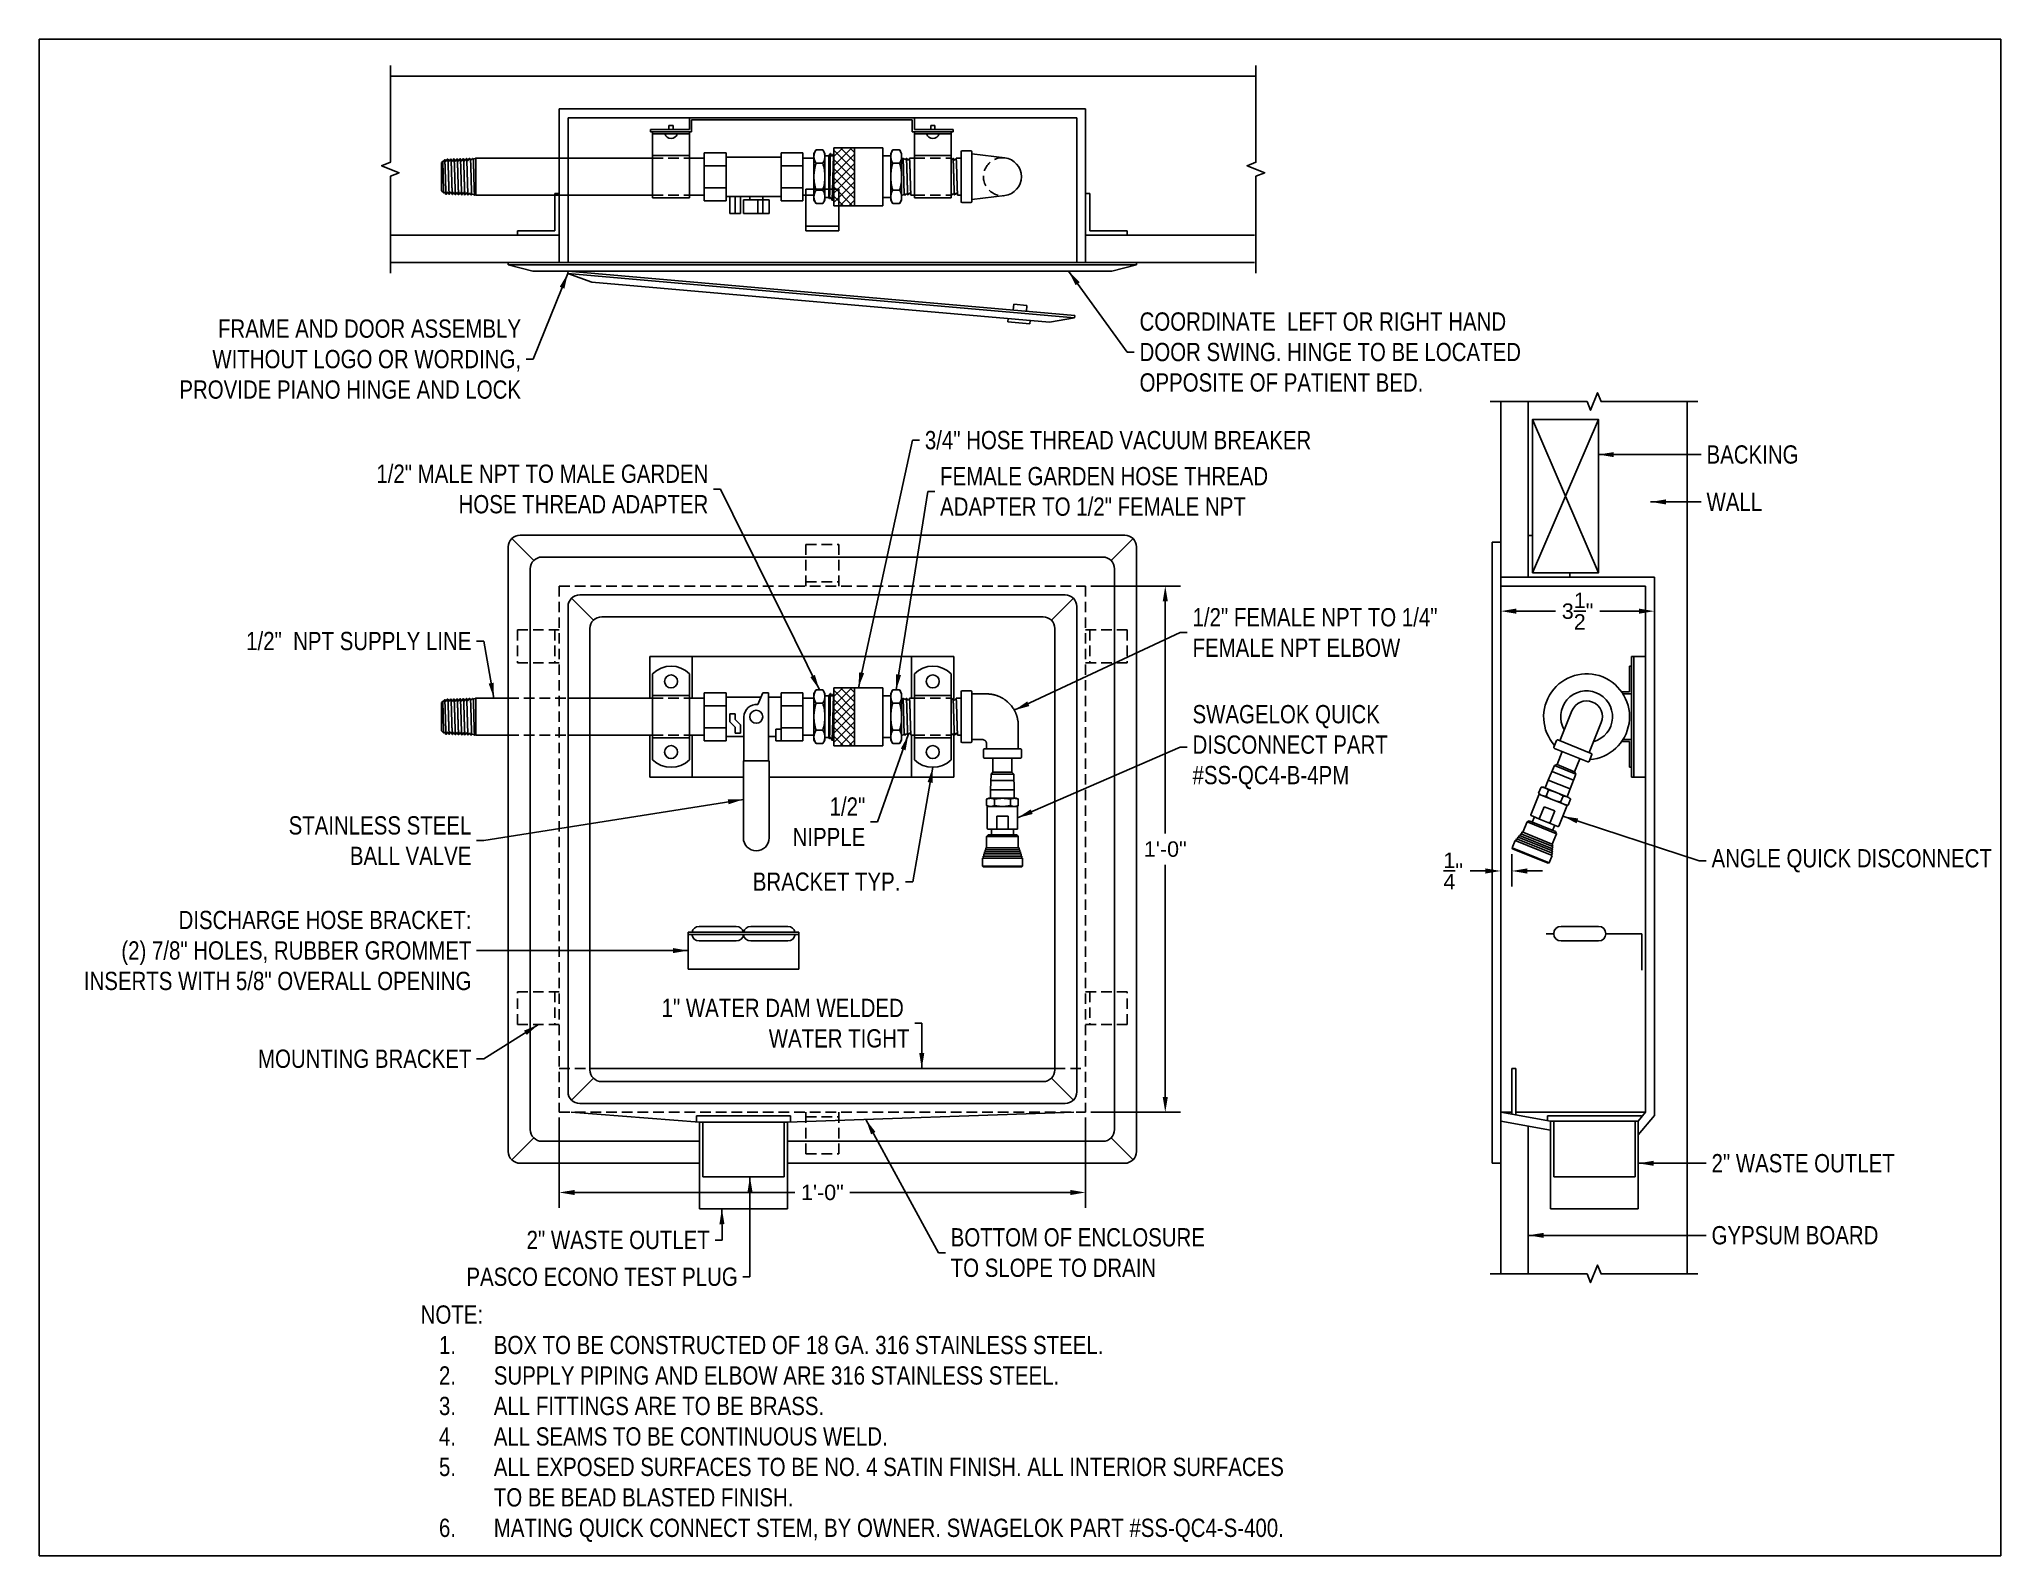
# Model space of a CAD drawing. Header units: inches. Extents: x 1743 to 1787.7, y 1504.4 to 1539.
import ezdxf

# ---------------------------------------------------------------- set-up
doc = ezdxf.new("R2010")
doc.units = ezdxf.units.IN
doc.header["$LTSCALE"] = 1.5
doc.header["$MEASUREMENT"] = 0
doc.linetypes.add('HIDDEN2', pattern=[4.7625, 3.175, -1.5875])
doc.linetypes.add('SLD-Solid', pattern=[0])
doc.layers.get('Defpoints').update_dxf_attribs({"color": 140})
for name, color, linetype in [('Enclosure', 4, 'Continuous'), ('m-anno-text', 72, 'Continuous'), ('p-domw-eqpm', 32, 'Continuous')]:
    doc.layers.add(name, color=color, linetype=linetype)
doc.styles.get("Standard").update_dxf_attribs({"font": 'arial.ttf'})
doc.styles.add('VBFA', font='arial.ttf', dxfattribs={"width": 0.8, "height": 0.4168})
doc.dimstyles.get("Standard").update_dxf_attribs({"dimtxt": 0.18, "dimasz": 0.18, "dimexe": 0.18, "dimexo": 0.0625, "dimgap": 0.09, "dimtad": 0, "dimtih": 1, "dimtoh": 1, "dimdec": 4, "dimzin": 3, "dimdsep": 46, "dimlunit": 4, "dimtxsty": 'Standard', "dimcen": 0.09, "dimadec": 0, "dimazin": 0, "dimtfac": 1, "dimtdec": 4, "dimtofl": 0, "dimtmove": 0, "dimatfit": 3, "dimfxl": 1, "dimtolj": 1, "dimtzin": 0, "dimarcsym": 0})

msp = doc.modelspace()

# ---------------------------------------------------------------- texts
at = {"layer": 'm-anno-text', "char_height": 0.4168, "style": 'VBFA'}
for s, insert, width, attachment_point in [('COORDINATE  LEFT OR RIGHT HAND DOOR SWING. HINGE TO BE LOCATED OPPOSITE OF PATIENT BED.', (1768.05507, 1531.82415), 9.5689829, 4), ('FRAME AND DOOR ASSEMBLY WITHOUT LOGO OR WORDING, PROVIDE PIANO HINGE AND LOCK', (1753.95312, 1531.66287), 7.8795976, 6), ('\\A1;3/4" HOSE THREAD VACUUM BREAKER', (1763.16031, 1529.81462), 11.8114165, 4), ('BACKING', (1780.98211, 1529.48748), 6.0910966, 4), ('\\A1;1/2" MALE NPT TO MALE GARDEN HOSE THREAD ADAPTER', (1758.22239, 1528.70119), 8.0256834, 6), ('\\A1;FEMALE GARDEN HOSE THREAD ADAPTER TO 1/2" FEMALE NPT', (1763.50657, 1528.64611), 7.6240757, 4), ('WALL', (1780.98211, 1528.40877), 6.0910966, 4), ('\\A1;1/2" FEMALE NPT TO 1/4" FEMALE NPT ELBOW', (1769.26281, 1525.42845), 7.09449, 4), ('\\A1;1/2"  NPT SUPPLY LINE', (1752.82127, 1525.23358), 5.4919653, 6), ('\\A1;SWAGELOK QUICK DISCONNECT PART #SS-QC4-B-4PM', (1769.26281, 1522.81709), 7.09449, 4), ('1/2" NIPPLE', (1761.80091, 1521.11524), 2.375613, 6), ('STAINLESS STEEL BALL VALVE', (1752.82127, 1520.68542), 4.493135, 6), ('ANGLE QUICK DISCONNECT', (1781.09615, 1520.22575), 6.0910966, 4), ('BRACKET TYP.', (1762.60202, 1519.74629), 5.2279207, 6), ('DISCHARGE HOSE BRACKET:\\P(2) 7/8" HOLES, RUBBER GROMMET INSERTS WITH 5/8" OVERALL OPENING', (1752.82127, 1518.17768), 9.3938925, 6), ('\\A1;1" WATER DAM WELDED  WATER TIGHT', (1762.80916, 1516.52059), 6.054882, 6), ('MOUNTING BRACKET', (1752.82127, 1515.70873), 6.0910966, 6), ('2" WASTE OUTLET', (1781.09615, 1513.32681), 6.0910966, 4), ('2" WASTE OUTLET', (1758.2558, 1511.57712), 7.0329591, 6), ('\\A1;BOTTOM OF ENCLOSURE TO SLOPE TO DRAIN', (1763.74907, 1511.28941), 6.3352821, 4), ('GYPSUM BOARD', (1781.09615, 1511.68424), 6.0910966, 4), ('PASCO ECONO TEST PLUG', (1758.89285, 1510.73774), 7.0329591, 6), ('NOTE:\\P\\pxi-3,l4,t4;1.^IBOX TO BE CONSTRUCTED OF 18 GA. 316 STAINLESS STEEL.\\P2.^ISUPPLY PIPING AND ELBOW ARE 316 STAINLESS STEEL.\\P3.^IALL FITTINGS ARE TO BE BRASS.\\P4.^IALL SEAMS TO BE CONTINUOUS WELD.\\P5.^IALL EXPOSED SURFACES TO BE NO. 4 SATIN FINISH. ALL INTERIOR SURFACES TO BE BEAD BLASTED FINISH.\\P6.^IMATING QUICK CONNECT STEM, BY OWNER. SWAGELOK PART #SS-QC4-S-400.', (1751.66518, 1510.08717), 19.7007767, 1)]:
    msp.add_mtext(s, dxfattribs=dict(at, insert=insert, width=width, attachment_point=attachment_point))

# ---------------------------------------------------------------- blocks, each defined once
blk = doc.blocks.new('SS-QC4-B-4PM-SwagelokCompany-2DFrontView-09-15-2021')
at = {"color": 0, "linetype": 'Continuous'}
for p, q in [((1.96, -0.455), (1.96, 0.455)), ((2.142, 0.455), (1.96, 0.455)), ((2.142, -0.455), (2.142, 0.455)), ((2.16, 0.437), (2.142, 0.455)), ((0.042, 0.259), (0, 0.216)), ((0, -0.216), (0, 0.216)), ((0.402, 0.27), (0.042, 0.259)), ((0.042, 0.259), (0.042, -0.259)), ((0.187, -0.263), (0.187, 0.263)), ((0.402, 0.27), (0.402, -0.27)), ((0.595, 0.27), (0.402, 0.27)), ((0.612, 0.361), (0.595, 0.312)), ((0.595, 0.271), (0.595, 0.312)), ((0.596, 0.29), (0.595, 0.288)), ((0.595, 0.288), (0.595, 0.285)), ((0.595, 0.285), (0.595, 0.283)), ((0.595, 0.283), (0.595, 0.281)), ((0.595, 0.281), (0.595, 0.278)), ((0.595, 0.278), (0.595, 0.276)), ((0.595, 0.276), (0.595, 0.273)), ((0.595, 0.273), (0.595, 0.271)), ((0.595, 0), (0.595, 0.271)), ((0.595, 0.271), (0.595, 0.268)), ((0.595, 0.268), (0.595, 0.266)), ((0.595, 0.266), (0.595, 0.263)), ((0.595, 0.263), (0.595, 0.261)), ((0.595, 0.261), (0.595, 0.258)), ((0.595, 0.258), (0.595, 0.256)), ((0.595, 0.256), (0.595, 0.253)), ((0.595, 0.253), (0.596, 0.251)), ((0.596, 0.04), (0.595, 0.035)), ((0.595, 0.035), (0.595, 0.03)), ((0.595, 0.03), (0.595, 0.025)), ((0.595, 0.025), (0.595, 0.02)), ((0.595, 0.02), (0.595, 0.015)), ((0.595, 0.015), (0.595, 0.01)), ((0.595, 0.01), (0.595, 0.005)), ((0.595, 0.005), (0.595, 0)), ((0.595, -0.271), (0.595, 0)), ((0.595, 0), (0.595, -0.005)), ((0.597, 0.3), (0.596, 0.298)), ((0.596, 0.298), (0.596, 0.295)), ((0.596, 0.295), (0.596, 0.293)), ((0.596, 0.293), (0.596, 0.29)), ((0.596, 0.251), (0.596, 0.248)), ((0.596, 0.248), (0.596, 0.246)), ((0.596, 0.246), (0.596, 0.243)), ((0.596, 0.243), (0.597, 0.241)), ((0.597, 0.059), (0.596, 0.054)), ((0.596, 0.054), (0.596, 0.049)), ((0.596, 0.049), (0.596, 0.044)), ((0.596, 0.044), (0.596, 0.04)), ((0.598, 0.308), (0.597, 0.305)), ((0.597, 0.305), (0.597, 0.303)), ((0.597, 0.303), (0.597, 0.3)), ((0.597, 0.241), (0.597, 0.238)), ((0.597, 0.238), (0.597, 0.236)), ((0.597, 0.236), (0.598, 0.233)), ((0.598, 0.074), (0.597, 0.069)), ((0.597, 0.069), (0.597, 0.064)), ((0.597, 0.064), (0.597, 0.059)), ((0.599, 0.313), (0.598, 0.31)), ((0.598, 0.31), (0.598, 0.308)), ((0.598, 0.233), (0.598, 0.231)), ((0.598, 0.231), (0.599, 0.228)), ((0.599, 0.084), (0.598, 0.079)), ((0.598, 0.079), (0.598, 0.074)), ((0.6, 0.318), (0.599, 0.315)), ((0.599, 0.315), (0.599, 0.313)), ((0.599, 0.228), (0.599, 0.226)), ((0.599, 0.226), (0.6, 0.223)), ((0.6, 0.095), (0.599, 0.089)), ((0.599, 0.089), (0.599, 0.084)), ((0.601, 0.323), (0.6, 0.32)), ((0.6, 0.32), (0.6, 0.318)), ((0.6, 0.223), (0.6, 0.221)), ((0.6, 0.221), (0.601, 0.218)), ((0.601, 0.105), (0.6, 0.1)), ((0.6, 0.1), (0.6, 0.095)), ((0.602, 0.328), (0.601, 0.326)), ((0.601, 0.326), (0.601, 0.323)), ((0.601, 0.218), (0.601, 0.216)), ((0.601, 0.216), (0.602, 0.213)), ((0.602, 0.115), (0.601, 0.11)), ((0.601, 0.11), (0.601, 0.105)), ((0.603, 0.331), (0.602, 0.328)), ((0.602, 0.213), (0.603, 0.21)), ((0.603, 0.12), (0.602, 0.115)), ((0.604, 0.336), (0.603, 0.333)), ((0.603, 0.333), (0.603, 0.331)), ((0.603, 0.21), (0.603, 0.208)), ((0.603, 0.208), (0.604, 0.205)), ((0.604, 0.131), (0.603, 0.126)), ((0.603, 0.126), (0.603, 0.12)), ((0.605, 0.339), (0.604, 0.336)), ((0.604, 0.205), (0.605, 0.203)), ((0.605, 0.136), (0.604, 0.131)), ((0.606, 0.341), (0.605, 0.339)), ((0.605, 0.203), (0.606, 0.2)), ((0.606, 0.142), (0.605, 0.136)), ((0.607, 0.344), (0.606, 0.341)), ((0.606, 0.2), (0.607, 0.197)), ((0.607, 0.147), (0.606, 0.142)), ((0.608, 0.35), (0.607, 0.347)), ((0.607, 0.347), (0.607, 0.344)), ((0.607, 0.197), (0.607, 0.194)), ((0.607, 0.194), (0.608, 0.192)), ((0.608, 0.158), (0.607, 0.152)), ((0.607, 0.152), (0.607, 0.147)), ((0.609, 0.352), (0.608, 0.35)), ((0.608, 0.192), (0.609, 0.189)), ((0.609, 0.163), (0.608, 0.158)), ((0.61, 0.355), (0.609, 0.352)), ((0.609, 0.189), (0.61, 0.186)), ((0.61, 0.169), (0.609, 0.163)), ((0.611, 0.358), (0.61, 0.355)), ((0.61, 0.186), (0.611, 0.183)), ((0.611, 0.175), (0.61, 0.169)), ((0.612, 0.361), (0.611, 0.358)), ((0.611, 0.183), (0.612, 0.18)), ((0.612, 0.18), (0.611, 0.175)), ((0.612, 0.361), (0.762, 0.361)), ((0.612, 0.18), (0.762, 0.18)), ((0.763, 0.358), (0.762, 0.361)), ((0.78, 0.313), (0.762, 0.361)), ((0.762, 0.18), (0.763, 0.183)), ((0.763, 0.175), (0.762, 0.18)), ((0.764, 0.355), (0.763, 0.358)), ((0.763, 0.183), (0.764, 0.186)), ((0.764, 0.169), (0.763, 0.175)), ((0.765, 0.352), (0.764, 0.355)), ((0.764, 0.186), (0.765, 0.189)), ((0.765, 0.163), (0.764, 0.169)), ((0.766, 0.35), (0.765, 0.352)), ((0.765, 0.189), (0.766, 0.192)), ((0.766, 0.158), (0.765, 0.163)), ((0.767, 0.347), (0.766, 0.35)), ((0.766, 0.192), (0.767, 0.194)), ((0.767, 0.152), (0.766, 0.158)), ((0.768, 0.344), (0.767, 0.347)), ((0.767, 0.194), (0.768, 0.197)), ((0.768, 0.147), (0.767, 0.152)), ((0.769, 0.341), (0.768, 0.344)), ((0.768, 0.197), (0.769, 0.2)), ((0.769, 0.142), (0.768, 0.147)), ((0.77, 0.339), (0.769, 0.341)), ((0.769, 0.2), (0.77, 0.203)), ((0.77, 0.136), (0.769, 0.142)), ((0.77, 0.336), (0.77, 0.339)), ((0.771, 0.333), (0.77, 0.336)), ((0.77, 0.205), (0.771, 0.208)), ((0.77, 0.203), (0.77, 0.205)), ((0.77, 0.131), (0.77, 0.136)), ((0.771, 0.126), (0.77, 0.131)), ((0.772, 0.331), (0.771, 0.333)), ((0.771, 0.208), (0.772, 0.21)), ((0.772, 0.12), (0.771, 0.126)), ((0.773, 0.328), (0.772, 0.331)), ((0.772, 0.21), (0.773, 0.213)), ((0.773, 0.115), (0.772, 0.12)), ((0.773, 0.326), (0.773, 0.328)), ((0.774, 0.323), (0.773, 0.326)), ((0.773, 0.216), (0.774, 0.218)), ((0.773, 0.213), (0.773, 0.216)), ((0.773, 0.11), (0.773, 0.115)), ((0.774, 0.105), (0.773, 0.11)), ((0.774, 0.32), (0.774, 0.323)), ((0.775, 0.318), (0.774, 0.32)), ((0.774, 0.221), (0.775, 0.223)), ((0.774, 0.218), (0.774, 0.221)), ((0.774, 0.1), (0.774, 0.105)), ((0.775, 0.095), (0.774, 0.1)), ((0.775, 0.315), (0.775, 0.318)), ((0.776, 0.313), (0.775, 0.315)), ((0.775, 0.226), (0.776, 0.228)), ((0.775, 0.223), (0.775, 0.226)), ((0.775, 0.089), (0.775, 0.095)), ((0.776, 0.084), (0.775, 0.089)), ((0.776, 0.31), (0.776, 0.313)), ((0.777, 0.308), (0.776, 0.31)), ((0.776, 0.231), (0.777, 0.233)), ((0.776, 0.228), (0.776, 0.231)), ((0.776, 0.079), (0.776, 0.084)), ((0.777, 0.074), (0.776, 0.079)), ((0.777, 0.305), (0.777, 0.308)), ((0.778, 0.303), (0.777, 0.305)), ((0.777, 0.236), (0.778, 0.238)), ((0.777, 0.233), (0.777, 0.236)), ((0.777, 0.069), (0.777, 0.074)), ((0.778, 0.064), (0.777, 0.069)), ((0.778, 0.3), (0.778, 0.303)), ((0.778, 0.298), (0.778, 0.3)), ((0.779, 0.295), (0.778, 0.298)), ((0.778, 0.243), (0.779, 0.246)), ((0.778, 0.241), (0.778, 0.243)), ((0.778, 0.238), (0.778, 0.241)), ((0.778, 0.059), (0.778, 0.064)), ((0.778, 0.054), (0.778, 0.059)), ((0.779, 0.049), (0.778, 0.054)), ((0.779, 0.293), (0.779, 0.295)), ((0.779, 0.29), (0.779, 0.293)), ((0.779, 0.288), (0.779, 0.29)), ((0.779, 0.285), (0.779, 0.288)), ((0.78, 0.283), (0.779, 0.285)), ((0.779, 0.256), (0.78, 0.258)), ((0.779, 0.253), (0.779, 0.256)), ((0.779, 0.251), (0.779, 0.253)), ((0.779, 0.248), (0.779, 0.251)), ((0.779, 0.246), (0.779, 0.248)), ((0.779, 0.044), (0.779, 0.049)), ((0.779, 0.04), (0.779, 0.044)), ((0.779, 0.035), (0.779, 0.04)), ((0.779, 0.03), (0.779, 0.035)), ((0.78, 0.025), (0.779, 0.03)), ((0.78, -0.33), (0.78, 0.33)), ((0.78, 0.281), (0.78, 0.283)), ((0.78, 0.278), (0.78, 0.281)), ((0.78, 0.276), (0.78, 0.278)), ((0.78, 0.273), (0.78, 0.276)), ((0.78, 0.271), (0.78, 0.273)), ((0.78, 0.268), (0.78, 0.271)), ((0.78, 0.266), (0.78, 0.268)), ((0.78, 0.263), (0.78, 0.266)), ((0.78, 0.261), (0.78, 0.263)), ((0.78, 0.258), (0.78, 0.261)), ((0.78, 0.02), (0.78, 0.025)), ((0.78, 0.015), (0.78, 0.02)), ((0.78, 0.01), (0.78, 0.015)), ((0.78, 0.005), (0.78, 0.01)), ((0.78, 0), (0.78, 0.005)), ((0.78, -0.005), (0.78, 0)), ((1.285, 0.345), (0.795, 0.345)), ((1, -0.13), (1, 0.13)), ((1, 0.13), (1.285, 0.13)), ((1.285, 0.13), (1.286, 0.13)), ((1.286, 0.13), (1.288, 0.129)), ((1.288, 0.129), (1.289, 0.128)), ((1.289, 0.128), (1.29, 0.127)), ((1.29, 0.127), (1.291, 0.126)), ((1.291, 0.126), (1.292, 0.125)), ((1.292, 0.125), (1.293, 0.124)), ((1.293, 0.124), (1.294, 0.123)), ((1.294, 0.123), (1.294, 0.121)), ((1.294, 0.121), (1.295, 0.12)), ((1.295, 0.12), (1.295, 0.118)), ((1.295, 0.118), (1.296, 0.117)), ((1.296, 0.117), (1.296, 0.116)), ((1.296, 0.116), (1.297, 0.114)), ((1.297, 0.114), (1.297, 0.113)), ((1.297, 0.113), (1.297, 0.111)), ((1.297, 0.111), (1.298, 0.11)), ((1.298, 0.11), (1.298, 0.108)), ((1.298, 0.108), (1.298, 0.107)), ((1.298, 0.107), (1.299, 0.105)), ((1.299, 0.105), (1.299, 0.104)), ((1.299, 0.104), (1.299, 0.102)), ((1.299, 0.102), (1.299, 0.101)), ((1.299, 0.101), (1.299, 0.099)), ((1.299, 0.099), (1.299, 0.098)), ((1.299, 0.098), (1.3, 0.096)), ((1.3, 0.082), (1.3, 0.33)), ((1.429, 0.25), (1.3, 0.25)), ((1.3, 0.096), (1.3, 0.095)), ((1.3, 0.095), (1.3, 0.093)), ((1.3, 0.093), (1.3, 0.092)), ((1.3, 0.092), (1.3, 0.09)), ((1.3, 0.09), (1.3, 0.089)), ((1.3, 0.089), (1.3, 0.087)), ((1.3, 0.087), (1.3, 0.085)), ((1.3, 0.085), (1.3, 0.084)), ((1.3, 0.084), (1.3, 0.082)), ((1.3, 0.082), (1.3, -0.082)), ((1.465, 0.362), (1.429, 0.326)), ((1.429, -0.326), (1.429, 0.326)), ((1.465, -0.362), (1.465, 0.362)), ((1.721, 0.362), (1.465, 0.362)), ((1.721, -0.378), (1.721, 0.378)), ((1.769, 0.378), (1.721, 0.378)), ((1.769, -0.393), (1.769, 0.393)), ((1.817, 0.393), (1.769, 0.393)), ((1.817, -0.409), (1.817, 0.409)), ((1.864, 0.409), (1.817, 0.409)), ((1.864, -0.424), (1.864, 0.424)), ((1.912, 0.424), (1.864, 0.424)), ((1.912, -0.44), (1.912, 0.44)), ((1.96, 0.44), (1.912, 0.44)), ((2.16, -0.437), (2.16, 0.437)), ((0, -0.216), (0.042, -0.259)), ((0.042, -0.259), (0.402, -0.27)), ((0.402, -0.27), (0.595, -0.27)), ((0.595, -0.005), (0.595, -0.01)), ((0.595, -0.01), (0.595, -0.015)), ((0.595, -0.015), (0.595, -0.02)), ((0.595, -0.02), (0.595, -0.025)), ((0.595, -0.025), (0.595, -0.03)), ((0.595, -0.03), (0.595, -0.035)), ((0.595, -0.035), (0.596, -0.04)), ((0.596, -0.251), (0.595, -0.253)), ((0.595, -0.253), (0.595, -0.256)), ((0.595, -0.256), (0.595, -0.258)), ((0.595, -0.258), (0.595, -0.261)), ((0.595, -0.261), (0.595, -0.263)), ((0.595, -0.263), (0.595, -0.266)), ((0.595, -0.266), (0.595, -0.268)), ((0.595, -0.268), (0.595, -0.271)), ((0.595, -0.312), (0.595, -0.271)), ((0.595, -0.271), (0.595, -0.273)), ((0.595, -0.273), (0.595, -0.276)), ((0.595, -0.276), (0.595, -0.278)), ((0.595, -0.278), (0.595, -0.281)), ((0.595, -0.281), (0.595, -0.283)), ((0.595, -0.283), (0.595, -0.285)), ((0.595, -0.285), (0.595, -0.288)), ((0.595, -0.288), (0.596, -0.29)), ((0.595, -0.312), (0.612, -0.361)), ((0.596, -0.04), (0.596, -0.044)), ((0.596, -0.044), (0.596, -0.049)), ((0.596, -0.049), (0.596, -0.054)), ((0.596, -0.054), (0.597, -0.059)), ((0.597, -0.241), (0.596, -0.243)), ((0.596, -0.243), (0.596, -0.246)), ((0.596, -0.246), (0.596, -0.248)), ((0.596, -0.248), (0.596, -0.251)), ((0.596, -0.29), (0.596, -0.293)), ((0.596, -0.293), (0.596, -0.295)), ((0.596, -0.295), (0.596, -0.298)), ((0.596, -0.298), (0.597, -0.3)), ((0.597, -0.059), (0.597, -0.064)), ((0.597, -0.064), (0.597, -0.069)), ((0.597, -0.069), (0.598, -0.074)), ((0.598, -0.233), (0.597, -0.236)), ((0.597, -0.236), (0.597, -0.238)), ((0.597, -0.238), (0.597, -0.241)), ((0.597, -0.3), (0.597, -0.303)), ((0.597, -0.303), (0.597, -0.305)), ((0.597, -0.305), (0.598, -0.308)), ((0.598, -0.074), (0.598, -0.079)), ((0.598, -0.079), (0.599, -0.084)), ((0.599, -0.228), (0.598, -0.231)), ((0.598, -0.231), (0.598, -0.233)), ((0.598, -0.308), (0.598, -0.31)), ((0.598, -0.31), (0.599, -0.313)), ((0.599, -0.084), (0.599, -0.089)), ((0.599, -0.089), (0.6, -0.095)), ((0.6, -0.223), (0.599, -0.226)), ((0.599, -0.226), (0.599, -0.228)), ((0.599, -0.313), (0.599, -0.315)), ((0.599, -0.315), (0.6, -0.318)), ((0.6, -0.095), (0.6, -0.1)), ((0.6, -0.1), (0.601, -0.105)), ((0.601, -0.218), (0.6, -0.221)), ((0.6, -0.221), (0.6, -0.223)), ((0.6, -0.318), (0.6, -0.32)), ((0.6, -0.32), (0.601, -0.323)), ((0.601, -0.105), (0.601, -0.11)), ((0.601, -0.11), (0.602, -0.115)), ((0.602, -0.213), (0.601, -0.216)), ((0.601, -0.216), (0.601, -0.218)), ((0.601, -0.323), (0.601, -0.326)), ((0.601, -0.326), (0.602, -0.328)), ((0.602, -0.115), (0.603, -0.12)), ((0.603, -0.21), (0.602, -0.213)), ((0.602, -0.328), (0.603, -0.331)), ((0.603, -0.12), (0.603, -0.126)), ((0.603, -0.126), (0.604, -0.131)), ((0.604, -0.205), (0.603, -0.208)), ((0.603, -0.208), (0.603, -0.21)), ((0.603, -0.331), (0.603, -0.333)), ((0.603, -0.333), (0.604, -0.336)), ((0.604, -0.131), (0.605, -0.136)), ((0.605, -0.203), (0.604, -0.205)), ((0.604, -0.336), (0.605, -0.339)), ((0.605, -0.136), (0.606, -0.142)), ((0.606, -0.2), (0.605, -0.203)), ((0.605, -0.339), (0.606, -0.341)), ((0.606, -0.142), (0.607, -0.147)), ((0.607, -0.197), (0.606, -0.2)), ((0.606, -0.341), (0.607, -0.344)), ((0.607, -0.147), (0.607, -0.152)), ((0.607, -0.152), (0.608, -0.158)), ((0.608, -0.192), (0.607, -0.194)), ((0.607, -0.194), (0.607, -0.197)), ((0.607, -0.344), (0.607, -0.347)), ((0.607, -0.347), (0.608, -0.35)), ((0.608, -0.158), (0.609, -0.163)), ((0.609, -0.189), (0.608, -0.192)), ((0.608, -0.35), (0.609, -0.352)), ((0.609, -0.163), (0.61, -0.169)), ((0.61, -0.186), (0.609, -0.189)), ((0.609, -0.352), (0.61, -0.355)), ((0.61, -0.169), (0.611, -0.175)), ((0.611, -0.183), (0.61, -0.186)), ((0.61, -0.355), (0.611, -0.358)), ((0.611, -0.175), (0.612, -0.18)), ((0.612, -0.18), (0.611, -0.183)), ((0.611, -0.358), (0.612, -0.361)), ((0.612, -0.18), (0.762, -0.18)), ((0.612, -0.361), (0.762, -0.361)), ((0.762, -0.18), (0.763, -0.175)), ((0.763, -0.183), (0.762, -0.18)), ((0.762, -0.361), (0.78, -0.312)), ((0.762, -0.361), (0.763, -0.358)), ((0.763, -0.175), (0.764, -0.169)), ((0.764, -0.186), (0.763, -0.183)), ((0.763, -0.358), (0.764, -0.355)), ((0.764, -0.169), (0.765, -0.163)), ((0.765, -0.189), (0.764, -0.186)), ((0.764, -0.355), (0.765, -0.352)), ((0.765, -0.163), (0.766, -0.158)), ((0.766, -0.192), (0.765, -0.189)), ((0.765, -0.352), (0.766, -0.35)), ((0.766, -0.158), (0.767, -0.152)), ((0.767, -0.194), (0.766, -0.192)), ((0.766, -0.35), (0.767, -0.347)), ((0.767, -0.152), (0.768, -0.147)), ((0.768, -0.197), (0.767, -0.194)), ((0.767, -0.347), (0.768, -0.344)), ((0.768, -0.147), (0.769, -0.142)), ((0.769, -0.2), (0.768, -0.197)), ((0.768, -0.344), (0.769, -0.341)), ((0.769, -0.142), (0.77, -0.136)), ((0.77, -0.203), (0.769, -0.2)), ((0.769, -0.341), (0.77, -0.339)), ((0.77, -0.131), (0.771, -0.126)), ((0.77, -0.136), (0.77, -0.131)), ((0.77, -0.205), (0.77, -0.203)), ((0.771, -0.208), (0.77, -0.205)), ((0.77, -0.336), (0.771, -0.333)), ((0.77, -0.339), (0.77, -0.336)), ((0.771, -0.126), (0.772, -0.12)), ((0.772, -0.21), (0.771, -0.208)), ((0.771, -0.333), (0.772, -0.331)), ((0.772, -0.12), (0.773, -0.115)), ((0.773, -0.213), (0.772, -0.21)), ((0.772, -0.331), (0.773, -0.328)), ((0.773, -0.11), (0.774, -0.105)), ((0.773, -0.115), (0.773, -0.11)), ((0.773, -0.216), (0.773, -0.213)), ((0.774, -0.218), (0.773, -0.216)), ((0.773, -0.326), (0.774, -0.323)), ((0.773, -0.328), (0.773, -0.326)), ((0.774, -0.1), (0.775, -0.095)), ((0.774, -0.105), (0.774, -0.1)), ((0.774, -0.221), (0.774, -0.218)), ((0.775, -0.223), (0.774, -0.221)), ((0.774, -0.32), (0.775, -0.318)), ((0.774, -0.323), (0.774, -0.32)), ((0.775, -0.089), (0.776, -0.084)), ((0.775, -0.095), (0.775, -0.089)), ((0.775, -0.226), (0.775, -0.223)), ((0.776, -0.228), (0.775, -0.226)), ((0.775, -0.315), (0.776, -0.313)), ((0.775, -0.318), (0.775, -0.315)), ((0.776, -0.079), (0.777, -0.074)), ((0.776, -0.084), (0.776, -0.079)), ((0.776, -0.231), (0.776, -0.228)), ((0.777, -0.233), (0.776, -0.231)), ((0.776, -0.31), (0.777, -0.308)), ((0.776, -0.313), (0.776, -0.31)), ((0.777, -0.069), (0.778, -0.064)), ((0.777, -0.074), (0.777, -0.069)), ((0.777, -0.236), (0.777, -0.233)), ((0.778, -0.238), (0.777, -0.236)), ((0.777, -0.305), (0.778, -0.303)), ((0.777, -0.308), (0.777, -0.305)), ((0.778, -0.054), (0.779, -0.049)), ((0.778, -0.059), (0.778, -0.054)), ((0.778, -0.064), (0.778, -0.059)), ((0.778, -0.241), (0.778, -0.238)), ((0.778, -0.243), (0.778, -0.241)), ((0.779, -0.246), (0.778, -0.243)), ((0.778, -0.298), (0.779, -0.295)), ((0.778, -0.3), (0.778, -0.298)), ((0.778, -0.303), (0.778, -0.3)), ((0.779, -0.03), (0.78, -0.025)), ((0.779, -0.035), (0.779, -0.03)), ((0.779, -0.04), (0.779, -0.035)), ((0.779, -0.044), (0.779, -0.04)), ((0.779, -0.049), (0.779, -0.044)), ((0.779, -0.248), (0.779, -0.246)), ((0.779, -0.251), (0.779, -0.248)), ((0.779, -0.253), (0.779, -0.251)), ((0.779, -0.256), (0.779, -0.253)), ((0.78, -0.258), (0.779, -0.256)), ((0.779, -0.285), (0.78, -0.283)), ((0.779, -0.288), (0.779, -0.285)), ((0.779, -0.29), (0.779, -0.288)), ((0.779, -0.293), (0.779, -0.29)), ((0.779, -0.295), (0.779, -0.293)), ((0.78, -0.01), (0.78, -0.005)), ((0.78, -0.015), (0.78, -0.01)), ((0.78, -0.02), (0.78, -0.015)), ((0.78, -0.025), (0.78, -0.02)), ((0.78, -0.261), (0.78, -0.258)), ((0.78, -0.263), (0.78, -0.261)), ((0.78, -0.266), (0.78, -0.263)), ((0.78, -0.268), (0.78, -0.266)), ((0.78, -0.271), (0.78, -0.268)), ((0.78, -0.273), (0.78, -0.271)), ((0.78, -0.276), (0.78, -0.273)), ((0.78, -0.278), (0.78, -0.276)), ((0.78, -0.281), (0.78, -0.278)), ((0.78, -0.283), (0.78, -0.281)), ((0.795, -0.345), (1.285, -0.345)), ((1.285, -0.13), (1, -0.13)), ((1.286, -0.13), (1.285, -0.13)), ((1.288, -0.129), (1.286, -0.13)), ((1.289, -0.128), (1.288, -0.129)), ((1.29, -0.127), (1.289, -0.128)), ((1.291, -0.126), (1.29, -0.127)), ((1.292, -0.125), (1.291, -0.126)), ((1.293, -0.124), (1.292, -0.125)), ((1.294, -0.123), (1.293, -0.124)), ((1.295, -0.12), (1.294, -0.121)), ((1.294, -0.121), (1.294, -0.123)), ((1.296, -0.117), (1.295, -0.118)), ((1.295, -0.118), (1.295, -0.12)), ((1.297, -0.114), (1.296, -0.116)), ((1.296, -0.116), (1.296, -0.117)), ((1.298, -0.11), (1.297, -0.111)), ((1.297, -0.111), (1.297, -0.113)), ((1.297, -0.113), (1.297, -0.114)), ((1.299, -0.105), (1.298, -0.107)), ((1.298, -0.107), (1.298, -0.108)), ((1.298, -0.108), (1.298, -0.11)), ((1.3, -0.096), (1.299, -0.098)), ((1.299, -0.098), (1.299, -0.099)), ((1.299, -0.099), (1.299, -0.101)), ((1.299, -0.101), (1.299, -0.102)), ((1.299, -0.102), (1.299, -0.104)), ((1.299, -0.104), (1.299, -0.105)), ((1.3, -0.33), (1.3, -0.082)), ((1.3, -0.082), (1.3, -0.084)), ((1.3, -0.084), (1.3, -0.085)), ((1.3, -0.085), (1.3, -0.087)), ((1.3, -0.087), (1.3, -0.089)), ((1.3, -0.089), (1.3, -0.09)), ((1.3, -0.09), (1.3, -0.092)), ((1.3, -0.092), (1.3, -0.093)), ((1.3, -0.093), (1.3, -0.095)), ((1.3, -0.095), (1.3, -0.096)), ((1.3, -0.25), (1.429, -0.25)), ((1.429, -0.326), (1.465, -0.362)), ((1.465, -0.362), (1.721, -0.362)), ((1.721, -0.378), (1.769, -0.378)), ((1.769, -0.393), (1.817, -0.393)), ((1.817, -0.409), (1.864, -0.409)), ((1.864, -0.424), (1.912, -0.424)), ((1.912, -0.44), (1.96, -0.44)), ((2.142, -0.455), (2.16, -0.437)), ((1.96, -0.455), (2.142, -0.455))]:
    blk.add_line(p, q, dxfattribs=at)
for centre, start, end in [((0.795, 0.33), 90, 180), ((1.285, 0.33), 0, 90), ((0.795, -0.33), 180, 270), ((1.285, -0.33), 270, 0)]:
    blk.add_arc(centre, 0.015, start, end, dxfattribs=at)
blk = doc.blocks.new('A$C4cfa8d59')
at = {"color": 0, "linetype": 'SLD-Solid', "lineweight": 25}
for p, q in [((0, 0.566), (0, -0.565)), ((0.025, 0.591), (0.225, 0.591)), ((0.25, 0), (0.25, 0.566)), ((0.25, -0.565), (0.25, 0)), ((0.225, -0.59), (0.025, -0.59)), ((0.512, -0.922), (0.512, -0.757)), ((0.534, -0.735), (1.355, -0.735)), ((1.378, -0.757), (1.378, -0.922)), ((0.534, -0.945), (1.355, -0.945))]:
    blk.add_line(p, q, dxfattribs=at)
for centre, radius, start, end in [((0.025, 0.566), 0.025, 90, 180), ((0.225, 0.566), 0.025, 0, 90), ((0.025, -0.565), 0.025, 180, 270), ((0.225, -0.565), 0.025, 270, 0), ((0.534, -0.757), 0.0225, 90, 180), ((1.355, -0.757), 0.0225, 0, 90), ((0.534, -0.922), 0.0225, 180, 270), ((1.355, -0.922), 0.0225, 270, 0)]:
    blk.add_arc(centre, radius, start, end, dxfattribs=at)
for points, knots in [([(0.25, 0.52), (0.272, 0.52), (0.316, 0.52), (0.379, 0.52), (0.44, 0.52), (0.494, 0.52), (0.542, 0.52), (0.584, 0.52), (0.623, 0.519), (0.661, 0.516), (0.697, 0.512), (0.73, 0.506), (0.761, 0.498), (0.79, 0.49), (0.817, 0.482), (0.842, 0.473), (0.864, 0.464), (0.885, 0.455), (0.905, 0.445), (0.924, 0.435), (0.943, 0.425), (0.959, 0.415), (0.978, 0.403), (1, 0.389), (1.024, 0.371), (1.048, 0.351), (1.071, 0.331), (1.094, 0.309), (1.117, 0.285), (1.14, 0.259), (1.163, 0.23), (1.184, 0.2), (1.202, 0.171), (1.216, 0.147), (1.225, 0.129), (1.232, 0.116), (1.239, 0.101), (1.247, 0.084), (1.254, 0.066), (1.262, 0.045), (1.27, 0.022), (1.278, -0.003), (1.285, -0.031), (1.292, -0.062), (1.298, -0.095), (1.302, -0.13), (1.305, -0.168), (1.305, -0.208), (1.305, -0.251), (1.305, -0.295), (1.305, -0.345), (1.305, -0.4), (1.305, -0.462), (1.305, -0.526), (1.305, -0.593), (1.305, -0.663), (1.305, -0.711), (1.305, -0.735)], [0, 0, 0, 0, 0.033271, 0.065105, 0.095504, 0.124467, 0.146217, 0.16708, 0.186937, 0.205705, 0.223747, 0.240757, 0.256771, 0.271817, 0.285919, 0.298869, 0.310941, 0.322147, 0.332497, 0.344441, 0.355022, 0.364291, 0.373365, 0.388217, 0.403795, 0.41859, 0.433991, 0.450003, 0.46663, 0.48316, 0.502735, 0.521107, 0.538281, 0.554257, 0.561797, 0.569098, 0.577106, 0.586143, 0.596217, 0.607338, 0.619518, 0.632773, 0.647175, 0.662703, 0.67939, 0.697273, 0.716402, 0.736454, 0.75764, 0.779875, 0.80316, 0.832248, 0.862824, 0.894887, 0.928437, 0.963475, 1, 1, 1, 1]), ([(0.585, -0.735), (0.585, -0.724), (0.585, -0.705), (0.585, -0.676), (0.585, -0.651), (0.585, -0.632), (0.585, -0.617), (0.583, -0.606), (0.581, -0.597), (0.579, -0.59), (0.577, -0.584), (0.575, -0.579), (0.572, -0.574), (0.568, -0.567), (0.563, -0.56), (0.556, -0.552), (0.548, -0.545), (0.539, -0.538), (0.531, -0.533), (0.524, -0.529), (0.517, -0.527), (0.511, -0.524), (0.503, -0.522), (0.492, -0.521), (0.48, -0.52), (0.466, -0.52), (0.447, -0.52), (0.424, -0.52), (0.396, -0.52), (0.364, -0.52), (0.329, -0.52), (0.291, -0.52), (0.264, -0.52), (0.25, -0.52)], [0, 0, 0, 0, 0.062602, 0.118556, 0.167861, 0.210517, 0.235096, 0.256302, 0.274365, 0.289444, 0.301637, 0.311001, 0.32282, 0.337606, 0.355534, 0.375096, 0.39949, 0.421908, 0.442222, 0.456063, 0.468707, 0.481578, 0.498042, 0.518383, 0.542859, 0.57149, 0.603918, 0.65306, 0.708951, 0.771591, 0.840979, 0.917115, 1, 1, 1, 1])]:
    blk.add_open_spline(points, degree=3, knots=knots, dxfattribs=at)
blk = doc.blocks.new('*D6')
at = {"layer": 'Defpoints', "color": 0, "transparency": 16777216}
for p in [(1754.824, 1514.49), (1766.824, 1514.49), (1766.824, 1512.662)]:
    blk.add_point(p, dxfattribs=at)
at = {"layer": 'm-anno-text', "color": 0, "lineweight": -2, "transparency": 16777216}
for p, q in [((1754.824, 1514.368), (1754.824, 1512.311)), ((1766.824, 1514.368), (1766.824, 1512.311)), ((1755.175, 1512.662), (1760.198, 1512.662)), ((1766.473, 1512.662), (1761.449, 1512.662))]:
    blk.add_line(p, q, dxfattribs=at)
at = {"layer": 'm-anno-text', "color": 0, "transparency": 16777216}
for points in [[(1755.175, 1512.72), (1755.175, 1512.603), (1754.824, 1512.662)], [(1766.473, 1512.72), (1766.473, 1512.603), (1766.824, 1512.662)]]:
    blk.add_solid(points, dxfattribs=at)
at = {"layer": 'm-anno-text', "color": 0, "transparency": 16777216, "insert": (1760.824, 1512.662), "char_height": 0.351, "attachment_point": 5}
blk.add_mtext('\\A1;1\'-0"', dxfattribs=at)
blk = doc.blocks.new('*D7')
at = {"layer": 'Defpoints', "color": 0, "transparency": 16777216}
for p in [(1766.824, 1526.49), (1766.824, 1514.49), (1768.641, 1514.49)]:
    blk.add_point(p, dxfattribs=at)
at = {"layer": 'm-anno-text', "color": 0, "lineweight": -2, "transparency": 16777216}
for p, q in [((1766.946, 1526.49), (1768.992, 1526.49)), ((1768.641, 1526.139), (1768.641, 1520.844)), ((1768.641, 1514.841), (1768.641, 1520.135)), ((1766.946, 1514.49), (1768.992, 1514.49))]:
    blk.add_line(p, q, dxfattribs=at)
at = {"layer": 'm-anno-text', "color": 0, "transparency": 16777216}
for points in [[(1768.583, 1526.139), (1768.7, 1526.139), (1768.641, 1526.49)], [(1768.583, 1514.841), (1768.7, 1514.841), (1768.641, 1514.49)]]:
    blk.add_solid(points, dxfattribs=at)
at = {"layer": 'm-anno-text', "color": 0, "transparency": 16777216, "insert": (1768.641, 1520.49), "char_height": 0.351, "attachment_point": 5}
blk.add_mtext('\\A1;1\'-0"', dxfattribs=at)
blk = doc.blocks.new('*D8')
at = {"layer": 'Defpoints', "color": 0, "transparency": 16777216}
for p in [(1776.292, 1526.49), (1779.792, 1526.69), (1779.792, 1525.918)]:
    blk.add_point(p, dxfattribs=at)
at = {"layer": 'm-anno-text', "color": 0, "lineweight": -2, "transparency": 16777216}
for p, q in [((1776.292, 1526.368), (1776.292, 1525.567)), ((1779.792, 1526.568), (1779.792, 1525.567)), ((1776.643, 1525.918), (1777.537, 1525.918)), ((1779.441, 1525.918), (1778.547, 1525.918))]:
    blk.add_line(p, q, dxfattribs=at)
at = {"layer": 'm-anno-text', "color": 0, "transparency": 16777216}
for points in [[(1776.643, 1525.976), (1776.643, 1525.859), (1776.292, 1525.918)], [(1779.441, 1525.976), (1779.441, 1525.859), (1779.792, 1525.918)]]:
    blk.add_solid(points, dxfattribs=at)
at = {"layer": 'm-anno-text', "color": 0, "transparency": 16777216, "insert": (1778.042, 1525.918), "char_height": 0.351, "attachment_point": 5}
blk.add_mtext('\\A1;3{\\H1x;\\S1/2;}"', dxfattribs=at)
blk = doc.blocks.new('*D9')
at = {"layer": 'Defpoints', "color": 0, "transparency": 16777216}
for p in [(1776.292, 1520.502), (1776.542, 1520.502), (1776.292, 1519.993)]:
    blk.add_point(p, dxfattribs=at)
at = {"layer": 'm-anno-text', "color": 0, "lineweight": -2, "transparency": 16777216}
for p, q in [((1776.292, 1520.38), (1776.292, 1519.642)), ((1776.542, 1520.38), (1776.542, 1519.642)), ((1775.941, 1519.993), (1775.59, 1519.993)), ((1776.893, 1519.993), (1777.244, 1519.993))]:
    blk.add_line(p, q, dxfattribs=at)
at = {"layer": 'm-anno-text', "color": 0, "transparency": 16777216}
for points in [[(1775.941, 1520.051), (1775.941, 1519.934), (1776.292, 1519.993)], [(1776.893, 1520.051), (1776.893, 1519.934), (1776.542, 1519.993)]]:
    blk.add_solid(points, dxfattribs=at)
at = {"layer": 'm-anno-text', "color": 0, "transparency": 16777216, "insert": (1775.205, 1519.993), "char_height": 0.351, "attachment_point": 5}
blk.add_mtext('\\A1;{\\H1x;\\S1/4;}"', dxfattribs=at)

# ---------------------------------------------------------------- dimensions: what is measured, and where the dimension line sits
at = {"layer": 'm-anno-text'}
dim = msp.add_linear_dim(base=(1768.6415, 1514.48955), p1=(1766.82385, 1526.48955), p2=(1766.82385, 1514.48955), angle=90, dimstyle='Standard', override={"dimscale": 1.95}, dxfattribs=at)
dim.commit()
dim.dimension.update_dxf_attribs({"geometry": '*D7', "text_midpoint": (1768.6415, 1520.48955), "dimtype": 160})
for base, p1, p2, override, picture, middle in [((1779.79164, 1525.91782), (1776.29164, 1526.48955), (1779.79164, 1526.68955), {"dimscale": 1.95, "dimdec": 3, "dimtdec": 3}, '*D8', (1778.04164, 1525.91782)), ((1776.29164, 1519.99271), (1776.54164, 1520.50153), (1776.29164, 1520.50153), {"dimscale": 1.95, "dimdec": 3, "dimtdec": 3}, '*D9', (1775.20548, 1519.99271)), ((1766.82385, 1512.66178), (1754.82385, 1514.48955), (1766.82385, 1514.48955), {"dimscale": 1.95}, '*D6', (1760.82385, 1512.66178))]:
    dim = msp.add_linear_dim(base=base, p1=p1, p2=p2, dimstyle='Standard', override=override, dxfattribs=at)
    dim.commit()
    dim.dimension.update_dxf_attribs({"geometry": picture, "text_midpoint": middle})

# ---------------------------------------------------------------- linework, layer by layer
at = {"layer": 'Defpoints'}
msp.add_lwpolyline([(1742.96811, 1504.37777), (1787.69004, 1504.37777), (1787.69004, 1538.95927), (1742.96811, 1538.95927)], close=True, dxfattribs=at)
at = {"layer": 'Enclosure'}
for p, q in [((1750.97414, 1538.11834), (1770.7078, 1538.11834)), ((1754.82385, 1537.36834), (1754.82385, 1533.86834)), ((1766.82385, 1537.36834), (1754.82385, 1537.36834)), ((1766.62385, 1537.16834), (1755.02385, 1537.16834)), ((1755.02385, 1537.16834), (1755.02385, 1533.86834)), ((1757.79292, 1537.16834), (1757.79292, 1536.89874)), ((1757.84049, 1537.12076), (1762.87264, 1537.12076)), ((1757.84049, 1537.12076), (1757.84049, 1536.85117)), ((1762.87264, 1537.12076), (1762.87264, 1536.85117)), ((1762.92021, 1537.16834), (1762.92021, 1536.89874)), ((1766.62385, 1537.16834), (1766.62385, 1533.86834)), ((1766.82385, 1537.36834), (1766.82385, 1533.86834)), ((1756.90535, 1536.89874), (1757.79292, 1536.89874)), ((1756.90535, 1536.85117), (1756.90535, 1536.89874)), ((1756.90535, 1536.85117), (1757.84049, 1536.85117)), ((1756.95292, 1535.34046), (1756.95292, 1536.85117)), ((1756.95292, 1536.8036), (1757.79292, 1536.8036)), ((1757.32535, 1536.99388), (1757.42049, 1536.99388)), ((1757.32535, 1536.89874), (1757.32535, 1536.99388)), ((1757.42049, 1536.89874), (1757.42049, 1536.99388)), ((1757.79292, 1535.34046), (1757.79292, 1536.85117)), ((1763.80778, 1536.85117), (1762.87264, 1536.85117)), ((1763.80778, 1536.89874), (1762.92021, 1536.89874)), ((1762.92021, 1535.34046), (1762.92021, 1536.85117)), ((1763.76021, 1536.8036), (1762.92021, 1536.8036)), ((1763.38778, 1536.99388), (1763.29264, 1536.99388)), ((1763.29264, 1536.89874), (1763.29264, 1536.99388)), ((1763.38778, 1536.89874), (1763.38778, 1536.99388)), ((1763.76021, 1535.34046), (1763.76021, 1536.85117)), ((1763.80778, 1536.85117), (1763.80778, 1536.89874)), ((1757.79292, 1536.30775), (1756.95292, 1536.30775)), ((1763.76021, 1536.30775), (1762.92021, 1536.30775)), ((1762.92021, 1536.30775), (1763.76021, 1536.30775)), ((1754.72385, 1534.59334), (1754.72385, 1535.44334)), ((1754.72385, 1535.44334), (1754.82385, 1535.44334)), ((1757.79292, 1535.34046), (1756.95292, 1535.34046)), ((1760.44885, 1534.59334), (1760.44885, 1535.54334)), ((1760.44885, 1535.54334), (1761.19885, 1535.54334)), ((1761.19885, 1534.59334), (1761.19885, 1535.54334)), ((1763.76021, 1535.34046), (1762.92021, 1535.34046)), ((1762.92021, 1535.34046), (1763.76021, 1535.34046)), ((1766.92385, 1535.44334), (1766.82385, 1535.44334)), ((1766.92385, 1534.59334), (1766.92385, 1535.44334)), ((1754.82385, 1534.49334), (1750.97414, 1534.49334)), ((1753.87385, 1534.59334), (1754.72385, 1534.59334)), ((1753.87385, 1534.49334), (1753.87385, 1534.59334)), ((1760.44885, 1534.69334), (1761.19885, 1534.69334)), ((1760.44885, 1534.59334), (1761.19885, 1534.59334)), ((1766.82385, 1534.49334), (1770.67356, 1534.49334)), ((1767.77385, 1534.59334), (1766.92385, 1534.59334)), ((1767.77385, 1534.49334), (1767.77385, 1534.59334)), ((1770.67356, 1533.86834), (1750.97414, 1533.86834)), ((1753.66271, 1533.86834), (1753.66271, 1533.81834)), ((1767.98499, 1533.81834), (1753.66271, 1533.81834)), ((1754.22252, 1533.66834), (1753.66271, 1533.81834)), ((1767.42518, 1533.66834), (1754.22252, 1533.66834)), ((1755.02385, 1533.66834), (1755.01949, 1533.61853)), ((1766.57535, 1532.60752), (1755.01949, 1533.61853)), ((1755.5641, 1533.42031), (1755.01949, 1533.61853)), ((1766.57971, 1532.65733), (1755.02385, 1533.66834)), ((1767.42518, 1533.66834), (1767.98499, 1533.81834)), ((1767.98499, 1533.86834), (1767.98499, 1533.81834)), ((1766.0046, 1532.50688), (1755.5641, 1533.42031)), ((1765.17697, 1532.78005), (1765.18895, 1532.91703)), ((1765.48781, 1532.89088), (1765.18895, 1532.91703)), ((1765.47582, 1532.75391), (1765.48781, 1532.89088)), ((1766.57971, 1532.65733), (1766.57535, 1532.60752)), ((1765.05992, 1532.58953), (1765.05338, 1532.51481)), ((1765.55148, 1532.47124), (1765.05338, 1532.51481)), ((1765.55801, 1532.54595), (1765.55148, 1532.47124)), ((1766.0046, 1532.50688), (1766.57535, 1532.60752)), ((1776.29164, 1510.8056), (1776.29164, 1530.69826)), ((1776.91664, 1526.68955), (1776.91664, 1530.69826)), ((1780.54164, 1530.69826), (1780.54164, 1510.8056)), ((1777.01664, 1526.78955), (1778.51664, 1530.28955)), ((1777.01664, 1530.28955), (1778.51664, 1526.78955)), ((1753.66271, 1527.38212), (1753.66271, 1513.59698)), ((1754.24137, 1527.07203), (1753.74137, 1527.57203)), ((1753.93128, 1527.65069), (1767.71642, 1527.65069)), ((1767.40633, 1527.07203), (1767.90633, 1527.57203)), ((1767.98499, 1527.38212), (1767.98499, 1513.59698)), ((1776.09164, 1527.48955), (1776.29164, 1527.48955)), ((1776.09164, 1527.48955), (1776.09164, 1513.32841)), ((1776.91664, 1527.63955), (1777.01664, 1527.63955)), ((1754.16271, 1526.88212), (1754.16271, 1514.09698)), ((1754.43128, 1527.15069), (1767.21642, 1527.15069)), ((1767.48499, 1526.88212), (1767.48499, 1514.09698)), ((1779.79164, 1526.68955), (1776.29164, 1526.68955)), ((1776.29164, 1526.48955), (1779.59164, 1526.48955)), ((1777.86664, 1526.78955), (1777.86664, 1526.68955)), ((1779.59164, 1526.48955), (1779.59164, 1514.48955)), ((1779.79164, 1526.68955), (1779.79164, 1514.41772)), ((1755.02385, 1526.02098), (1755.02385, 1514.95812)), ((1755.60251, 1525.71089), (1755.10251, 1526.21089)), ((1755.29242, 1526.28955), (1766.35528, 1526.28955)), ((1766.04519, 1525.71089), (1766.54519, 1526.21089)), ((1766.62385, 1526.02098), (1766.62385, 1514.95812)), ((1755.52385, 1525.52098), (1755.52385, 1515.45812)), ((1755.79242, 1525.78955), (1765.85528, 1525.78955)), ((1766.12385, 1525.52098), (1766.12385, 1515.45812)), ((1756.88928, 1524.88749), (1756.88928, 1523.93006)), ((1763.82385, 1524.88749), (1756.88928, 1524.88749)), ((1757.85656, 1523.93006), (1757.85656, 1524.88749)), ((1762.85656, 1523.93006), (1762.85656, 1524.88749)), ((1763.82385, 1523.90443), (1763.82385, 1524.88749)), ((1779.2269, 1524.66352), (1779.2269, 1524.078)), ((1779.2269, 1524.66352), (1779.27447, 1524.66352)), ((1779.27447, 1524.88749), (1779.59164, 1524.88749)), ((1779.27447, 1524.88749), (1779.27447, 1522.13262)), ((1779.32204, 1524.88749), (1779.32204, 1522.13262)), ((1756.95292, 1524.48955), (1756.95292, 1522.53056)), ((1757.79292, 1524.48955), (1757.79292, 1522.53056)), ((1762.92021, 1524.48955), (1762.92021, 1522.53056)), ((1763.76021, 1524.48955), (1763.76021, 1522.53056)), ((1779.04543, 1524.078), (1779.2269, 1524.078)), ((1779.07724, 1524.03043), (1779.27447, 1524.03043)), ((1756.88928, 1523.09006), (1756.88928, 1522.13262)), ((1757.85656, 1522.13262), (1757.85656, 1523.09006)), ((1762.85656, 1522.13262), (1762.85656, 1523.09006)), ((1763.82385, 1522.13262), (1763.82385, 1523.11596)), ((1779.04543, 1522.94211), (1779.2269, 1522.94211)), ((1779.07724, 1522.98968), (1779.27447, 1522.98968)), ((1779.2269, 1522.35659), (1779.2269, 1522.94211)), ((1779.2269, 1522.35659), (1779.27447, 1522.35659)), ((1756.88928, 1522.13262), (1759.02245, 1522.13262)), ((1759.61051, 1522.13262), (1763.82385, 1522.13262)), ((1779.27447, 1522.13262), (1779.59164, 1522.13262)), ((1757.76705, 1518.59968), (1760.28309, 1518.59968)), ((1757.76705, 1517.75568), (1757.76705, 1518.59968)), ((1757.76705, 1518.54457), (1760.28309, 1518.54457)), ((1758.01167, 1518.72712), (1758.86146, 1518.72712)), ((1758.01167, 1518.3999), (1758.86146, 1518.3999)), ((1760.03847, 1518.72712), (1759.18868, 1518.72712)), ((1760.03847, 1518.3999), (1759.18868, 1518.3999)), ((1760.28309, 1518.59968), (1760.28309, 1517.75568)), ((1777.32717, 1518.56327), (1777.49787, 1518.56327)), ((1778.51903, 1518.72965), (1777.66425, 1518.72965)), ((1778.51903, 1518.3969), (1777.66425, 1518.3969)), ((1778.6854, 1518.56327), (1779.50326, 1518.56327)), ((1779.50326, 1518.56327), (1779.50326, 1517.72891)), ((1760.28309, 1517.75568), (1757.76705, 1517.75568)), ((1755.60251, 1515.26821), (1755.10251, 1514.76821)), ((1755.52385, 1515.48955), (1766.12385, 1515.48955)), ((1755.79242, 1515.18955), (1765.85528, 1515.18955)), ((1766.04519, 1515.26821), (1766.54519, 1514.76821)), ((1776.54164, 1515.48955), (1776.54164, 1514.4455)), ((1776.54164, 1515.48955), (1776.63678, 1515.48955)), ((1776.63678, 1515.48955), (1776.63678, 1514.42874)), ((1755.09242, 1514.48955), (1758.02507, 1514.26258)), ((1755.29242, 1514.68955), (1766.35528, 1514.68955)), ((1757.95493, 1514.40713), (1760.0952, 1514.40713)), ((1757.95493, 1514.26801), (1757.95493, 1514.40713)), ((1766.55528, 1514.48955), (1760.02507, 1514.26258)), ((1760.0952, 1514.26502), (1760.0952, 1514.40713)), ((1776.29164, 1514.48955), (1777.42671, 1514.28955)), ((1776.54164, 1514.48955), (1776.29164, 1514.48955)), ((1776.29164, 1514.28647), (1777.42671, 1514.08647)), ((1779.59164, 1514.48955), (1776.63678, 1514.48955)), ((1777.35657, 1514.40713), (1777.35657, 1514.30191)), ((1777.35657, 1514.40713), (1779.49684, 1514.40713)), ((1777.42671, 1514.28955), (1777.42671, 1512.29016)), ((1779.42671, 1514.28955), (1777.42671, 1514.28955)), ((1777.49684, 1514.28955), (1777.49684, 1513.0194)), ((1779.35657, 1514.28955), (1779.35657, 1513.0194)), ((1779.42671, 1514.28955), (1779.59164, 1514.48955)), ((1779.42671, 1513.97519), (1779.79164, 1514.41772)), ((1779.42671, 1514.28955), (1779.42671, 1512.29016)), ((1779.49684, 1514.40713), (1779.49684, 1514.3746)), ((1754.24137, 1513.90707), (1753.74137, 1513.40707)), ((1758.02507, 1514.26258), (1760.02507, 1514.26258)), ((1758.02507, 1512.29016), (1758.02507, 1514.26258)), ((1758.0952, 1513.0194), (1758.0952, 1514.26258)), ((1759.95493, 1513.0194), (1759.95493, 1514.26258)), ((1760.02507, 1512.29016), (1760.02507, 1514.26258)), ((1767.40633, 1513.90707), (1767.90633, 1513.40707)), ((1776.91664, 1510.8056), (1776.91664, 1514.17634)), ((1754.43128, 1513.82841), (1758.02507, 1513.82841)), ((1760.02507, 1513.82841), (1767.21642, 1513.82841)), ((1753.93128, 1513.32841), (1758.02507, 1513.32841)), ((1759.95493, 1513.0194), (1758.0952, 1513.0194)), ((1760.02507, 1513.32841), (1767.71642, 1513.32841)), ((1776.09164, 1513.32841), (1776.29164, 1513.32841)), ((1779.35657, 1513.0194), (1777.49684, 1513.0194)), ((1760.02507, 1512.29016), (1758.02507, 1512.29016)), ((1779.42671, 1512.29016), (1777.42671, 1512.29016))]:
    msp.add_line(p, q, dxfattribs=at)
at = {"layer": 'Enclosure', "color": 230, "linetype": 'HIDDEN2', "ltscale": 0.05}
for p, q in [((1756.95292, 1536.24411), (1757.79292, 1536.24411)), ((1762.92021, 1536.24411), (1763.76021, 1536.24411)), ((1756.95292, 1535.40411), (1757.79292, 1535.40411)), ((1762.92021, 1535.40411), (1763.76021, 1535.40411)), ((1760.44885, 1526.48955), (1760.44885, 1527.43955)), ((1760.44885, 1527.43955), (1761.19885, 1527.43955)), ((1761.19885, 1526.48955), (1761.19885, 1527.43955)), ((1754.82385, 1526.48955), (1766.82385, 1526.48955)), ((1754.82385, 1526.48955), (1754.82385, 1514.48955)), ((1760.44885, 1526.58955), (1761.19885, 1526.58955)), ((1766.82385, 1526.48955), (1766.82385, 1514.48955)), ((1754.82385, 1525.48955), (1753.87385, 1525.48955)), ((1753.87385, 1525.48955), (1753.87385, 1524.73955)), ((1754.72385, 1525.48955), (1754.72385, 1524.73955)), ((1766.82385, 1525.48955), (1767.77385, 1525.48955)), ((1766.92385, 1525.48955), (1766.92385, 1524.73955)), ((1767.77385, 1525.48955), (1767.77385, 1524.73955)), ((1754.82385, 1524.73955), (1753.87385, 1524.73955)), ((1766.82385, 1524.73955), (1767.77385, 1524.73955)), ((1753.66271, 1523.93006), (1755.02385, 1523.93006)), ((1756.95292, 1523.93006), (1757.79292, 1523.93006)), ((1762.92021, 1523.93006), (1763.76021, 1523.93006)), ((1753.66271, 1523.09006), (1755.02385, 1523.09006)), ((1756.95292, 1523.09006), (1757.79292, 1523.09006)), ((1762.92021, 1523.09006), (1763.76021, 1523.09006)), ((1754.82385, 1517.23955), (1753.87385, 1517.23955)), ((1753.87385, 1516.48955), (1753.87385, 1517.23955)), ((1754.72385, 1517.23955), (1754.72385, 1516.48955)), ((1766.82385, 1517.23955), (1767.77385, 1517.23955)), ((1766.92385, 1517.23955), (1766.92385, 1516.48955)), ((1767.77385, 1516.48955), (1767.77385, 1517.23955)), ((1754.82385, 1516.48955), (1753.87385, 1516.48955)), ((1766.82385, 1516.48955), (1767.77385, 1516.48955)), ((1754.82385, 1514.48955), (1766.82385, 1514.48955)), ((1760.44885, 1514.48955), (1760.44885, 1513.53955)), ((1760.44885, 1514.38955), (1761.19885, 1514.38955)), ((1761.19885, 1514.48955), (1761.19885, 1513.53955)), ((1760.44885, 1513.53955), (1761.19885, 1513.53955))]:
    msp.add_line(p, q, dxfattribs=at)
at = {"layer": 'Enclosure', "linetype": 'HIDDEN2', "ltscale": 0.05}
for p, q in [((1754.82385, 1515.48955), (1755.52385, 1515.48955)), ((1766.12385, 1515.48955), (1766.82385, 1515.48955))]:
    msp.add_line(p, q, dxfattribs=at)
at = {"layer": 'Enclosure'}
msp.add_lwpolyline([(1777.01664, 1526.78955), (1777.01664, 1530.28955), (1778.51664, 1530.28955), (1778.51664, 1526.78955)], close=True, dxfattribs=at)
for centre in [(1757.37292, 1524.31515), (1763.34021, 1524.31515), (1757.37292, 1522.70496), (1763.34021, 1522.70496)]:
    msp.add_circle(centre, 0.14837, dxfattribs=at)
for centre, radius, start, end in [((1757.37292, 1536.8441), 0.14837, 195.840724, 344.159276), ((1763.34021, 1536.8441), 0.14837, 195.840724, 344.159276), ((1753.93128, 1527.38212), 0.26857, 90, 180), ((1767.71642, 1527.38212), 0.26857, 0, 90), ((1754.43128, 1526.88212), 0.26857, 90, 180), ((1767.21642, 1526.88212), 0.26857, 0, 90), ((1755.29242, 1526.02098), 0.26857, 90, 180), ((1766.35528, 1526.02098), 0.26857, 0, 90), ((1755.79242, 1525.52098), 0.26857, 90, 180), ((1765.85528, 1525.52098), 0.26857, 0, 90), ((1757.37292, 1524.06955), 0.59397, 45, 135), ((1763.34021, 1524.06955), 0.59397, 45, 135), ((1757.37292, 1522.95056), 0.59397, 225, 315), ((1763.34021, 1522.95056), 0.59397, 225, 315), ((1758.01167, 1518.56351), 0.16361, 186.649157, 270), ((1758.01167, 1518.56351), 0.16361, 90, 167.229144), ((1758.86146, 1518.56351), 0.16361, 12.770856, 90), ((1758.86146, 1518.56351), 0.16361, 270, 353.350843), ((1759.18868, 1518.56351), 0.16361, 186.649157, 270), ((1759.18868, 1518.56351), 0.16361, 90, 167.229144), ((1760.03847, 1518.56351), 0.16361, 12.770856, 90), ((1760.03847, 1518.56351), 0.16361, 270, 353.350843), ((1777.66425, 1518.56327), 0.16637, 90, 270), ((1778.51903, 1518.56327), 0.16637, 270, 90), ((1755.79242, 1515.45812), 0.26857, 180, 270), ((1765.85528, 1515.45812), 0.26857, 270, 0), ((1755.29242, 1514.95812), 0.26857, 180, 270), ((1766.35528, 1514.95812), 0.26857, 270, 0), ((1754.43128, 1514.09698), 0.26857, 180, 270), ((1767.21642, 1514.09698), 0.26857, 270, 0), ((1753.93128, 1513.59698), 0.26857, 180, 270), ((1767.71642, 1513.59698), 0.26857, 270, 0)]:
    msp.add_arc(centre, radius, start, end, dxfattribs=at)
at = {"layer": 'Enclosure', "color": 230, "linetype": 'HIDDEN2', "ltscale": 0.05}
msp.add_arc((1764.92907, 1535.82411), 0.433, 83.121533, 276.878466, dxfattribs=at)
at = {"layer": 'm-anno-text'}
for points in [[(1750.97414, 1538.35834), (1750.97414, 1536.15334), (1750.77414, 1536.07334), (1751.17414, 1535.91334), (1750.97414, 1535.83334), (1750.97414, 1533.62834)], [(1770.7078, 1538.35834), (1770.7078, 1536.15334), (1770.5078, 1536.07334), (1770.9078, 1535.91334), (1770.7078, 1535.83334), (1770.7078, 1533.62834)], [(1776.05164, 1530.69826), (1778.25664, 1530.69826), (1778.33664, 1530.49826), (1778.49664, 1530.89826), (1778.57664, 1530.69826), (1780.78164, 1530.69826)], [(1776.05164, 1510.8056), (1778.25664, 1510.8056), (1778.33664, 1510.6056), (1778.49664, 1511.0056), (1778.57664, 1510.8056), (1780.78164, 1510.8056)]]:
    msp.add_lwpolyline(points, dxfattribs=at)
at = {"layer": 'p-domw-eqpm', "lineweight": 25}
for p, q in [((1752.21194, 1536.21915), (1752.18413, 1536.18956)), ((1752.27354, 1536.2234), (1752.27238, 1536.22138)), ((1752.28196, 1536.22409), (1752.27407, 1536.22385)), ((1752.34497, 1536.22562), (1752.34381, 1536.2236)), ((1752.35332, 1536.22632), (1752.3455, 1536.22607)), ((1752.42471, 1536.22854), (1752.41693, 1536.2283)), ((1752.49621, 1536.23076), (1752.48835, 1536.23052)), ((1752.56764, 1536.23299), (1752.55979, 1536.23274)), ((1752.63901, 1536.23521), (1752.63122, 1536.23497)), ((1752.71045, 1536.23744), (1752.70264, 1536.23719)), ((1752.78196, 1536.23966), (1752.77407, 1536.23942)), ((1752.83266, 1536.21944), (1752.79902, 1536.21043)), ((1752.84382, 1536.23918), (1752.83237, 1536.21936)), ((1752.85332, 1536.24188), (1752.84551, 1536.24164)), ((1752.86227, 1536.22681), (1752.85383, 1536.24141)), ((1752.91566, 1536.24168), (1752.86199, 1536.2273)), ((1752.92471, 1536.14957), (1752.92471, 1536.24411)), ((1752.16879, 1536.17324), (1752.14321, 1536.14601)), ((1752.14321, 1535.82411), (1752.14321, 1536.14601)), ((1752.14321, 1535.5022), (1752.14321, 1535.82411)), ((1752.17473, 1536.17325), (1752.1688, 1536.17325)), ((1752.18259, 1536.1874), (1752.17441, 1536.17325)), ((1752.24615, 1536.17547), (1752.23754, 1536.17547)), ((1752.31758, 1536.17768), (1752.30897, 1536.17768)), ((1752.35831, 1536.18784), (1752.35817, 1536.18989)), ((1752.38901, 1536.17991), (1752.3804, 1536.17991)), ((1752.46044, 1536.18214), (1752.45182, 1536.18214)), ((1752.53186, 1536.18436), (1752.52325, 1536.18436)), ((1752.6033, 1536.18658), (1752.59468, 1536.18658)), ((1752.67473, 1536.18881), (1752.6661, 1536.18881)), ((1752.7497, 1536.19721), (1752.73607, 1536.19356)), ((1752.92471, 1536.14957), (1752.92471, 1535.40411)), ((1752.14321, 1535.5022), (1752.18942, 1535.45303)), ((1752.18984, 1535.45312), (1752.20183, 1535.47385)), ((1752.20151, 1535.47385), (1752.21012, 1535.47385)), ((1752.23836, 1535.42548), (1752.24621, 1535.42523)), ((1752.27294, 1535.47164), (1752.28155, 1535.47164)), ((1752.30809, 1535.42573), (1752.30926, 1535.42371)), ((1752.30979, 1535.42325), (1752.31764, 1535.42301)), ((1752.34437, 1535.46942), (1752.35298, 1535.46942)), ((1752.38122, 1535.42103), (1752.38901, 1535.42079)), ((1752.4158, 1535.46718), (1752.42441, 1535.46718)), ((1752.45265, 1535.4188), (1752.46045, 1535.41856)), ((1752.48722, 1535.46496), (1752.49584, 1535.46496)), ((1752.52407, 1535.41658), (1752.53196, 1535.41633)), ((1752.55865, 1535.46274), (1752.56727, 1535.46274)), ((1752.59551, 1535.41436), (1752.60332, 1535.41411)), ((1752.63008, 1535.46052), (1752.6387, 1535.46052)), ((1752.66693, 1535.41213), (1752.67471, 1535.41189)), ((1752.70151, 1535.45828), (1752.71013, 1535.45828)), ((1752.73668, 1535.41236), (1752.73785, 1535.41034)), ((1752.73836, 1535.40991), (1752.74621, 1535.40966)), ((1752.76726, 1535.44629), (1752.79087, 1535.43997)), ((1752.80812, 1535.41016), (1752.80811, 1535.41019)), ((1752.80812, 1535.41013), (1752.80929, 1535.40811)), ((1752.80979, 1535.40768), (1752.81765, 1535.40744)), ((1752.81812, 1535.40792), (1752.83051, 1535.42935)), ((1752.83023, 1535.42942), (1752.87387, 1535.41773)), ((1752.87352, 1535.41834), (1752.87954, 1535.40792)), ((1752.87954, 1535.40792), (1752.88071, 1535.4059)), ((1752.88122, 1535.40546), (1752.88901, 1535.40522)), ((1752.88954, 1535.40568), (1752.89347, 1535.41248)), ((1752.89321, 1535.41255), (1752.92468, 1535.40412)), ((1752.16879, 1523.85919), (1752.14321, 1523.83197)), ((1752.14321, 1523.51006), (1752.14321, 1523.83197)), ((1752.17473, 1523.8592), (1752.1688, 1523.8592)), ((1752.18259, 1523.87335), (1752.17441, 1523.8592)), ((1752.21194, 1523.90511), (1752.18413, 1523.87551)), ((1752.24615, 1523.86142), (1752.23754, 1523.86142)), ((1752.27354, 1523.90935), (1752.27238, 1523.90733)), ((1752.28196, 1523.91004), (1752.27407, 1523.9098)), ((1752.31758, 1523.86364), (1752.30897, 1523.86364)), ((1752.34497, 1523.91157), (1752.34381, 1523.90955)), ((1752.35332, 1523.91227), (1752.3455, 1523.91202)), ((1752.35831, 1523.87379), (1752.35817, 1523.87584)), ((1752.38901, 1523.86586), (1752.3804, 1523.86586)), ((1752.42471, 1523.91449), (1752.41693, 1523.91425)), ((1752.46044, 1523.8681), (1752.45182, 1523.8681)), ((1752.49621, 1523.91672), (1752.48835, 1523.91647)), ((1752.53186, 1523.87031), (1752.52325, 1523.87031)), ((1752.56764, 1523.91894), (1752.55979, 1523.9187)), ((1752.6033, 1523.87253), (1752.59468, 1523.87253)), ((1752.63901, 1523.92116), (1752.63122, 1523.92092)), ((1752.67473, 1523.87476), (1752.6661, 1523.87476)), ((1752.71045, 1523.92339), (1752.70264, 1523.92314)), ((1752.7497, 1523.88316), (1752.73607, 1523.87951)), ((1752.78196, 1523.92561), (1752.77407, 1523.92537)), ((1752.83266, 1523.90539), (1752.79902, 1523.89638)), ((1752.84382, 1523.92513), (1752.83237, 1523.90531)), ((1752.85332, 1523.92783), (1752.84551, 1523.92759)), ((1752.86227, 1523.91276), (1752.85383, 1523.92736)), ((1752.91566, 1523.92763), (1752.86199, 1523.91325)), ((1752.92471, 1523.83552), (1752.92471, 1523.93006)), ((1752.92471, 1523.83552), (1752.92471, 1523.09006)), ((1752.14321, 1523.18815), (1752.14321, 1523.51006)), ((1752.14321, 1523.18815), (1752.18942, 1523.13898)), ((1752.18984, 1523.13907), (1752.20183, 1523.1598)), ((1752.20151, 1523.1598), (1752.21012, 1523.1598)), ((1752.23836, 1523.11143), (1752.24621, 1523.11118)), ((1752.27294, 1523.15759), (1752.28155, 1523.15759)), ((1752.30809, 1523.11168), (1752.30926, 1523.10966)), ((1752.30979, 1523.1092), (1752.31764, 1523.10896)), ((1752.34437, 1523.15537), (1752.35298, 1523.15537)), ((1752.38122, 1523.10698), (1752.38901, 1523.10674)), ((1752.4158, 1523.15313), (1752.42441, 1523.15313)), ((1752.45265, 1523.10475), (1752.46045, 1523.10451)), ((1752.48722, 1523.15091), (1752.49584, 1523.15091)), ((1752.52407, 1523.10253), (1752.53196, 1523.10229)), ((1752.55865, 1523.1487), (1752.56727, 1523.1487)), ((1752.59551, 1523.10031), (1752.60332, 1523.10006)), ((1752.63008, 1523.14647), (1752.6387, 1523.14647)), ((1752.66693, 1523.09808), (1752.67471, 1523.09784)), ((1752.70151, 1523.14423), (1752.71013, 1523.14423)), ((1752.73668, 1523.09831), (1752.73785, 1523.09629)), ((1752.73836, 1523.09586), (1752.74621, 1523.09561)), ((1752.76726, 1523.13225), (1752.79087, 1523.12592)), ((1752.80812, 1523.09611), (1752.80811, 1523.09614)), ((1752.80812, 1523.09608), (1752.80929, 1523.09406)), ((1752.80979, 1523.09364), (1752.81765, 1523.09339)), ((1752.81812, 1523.09387), (1752.83051, 1523.1153)), ((1752.83023, 1523.11537), (1752.87387, 1523.10368)), ((1752.87352, 1523.10429), (1752.87954, 1523.09387)), ((1752.87954, 1523.09387), (1752.88071, 1523.09185)), ((1752.88122, 1523.09141), (1752.88901, 1523.09117)), ((1752.88954, 1523.09163), (1752.89347, 1523.09843)), ((1752.89321, 1523.0985), (1752.92468, 1523.09007))]:
    msp.add_line(p, q, dxfattribs=at)
at = {"layer": 'p-domw-eqpm'}
for p, q in [((1756.95292, 1536.24411), (1752.92471, 1536.24411)), ((1758.13093, 1536.24411), (1757.79292, 1536.24411)), ((1758.13093, 1536.37137), (1758.63093, 1536.37137)), ((1758.13093, 1536.37137), (1758.13093, 1535.27684)), ((1758.63093, 1536.37137), (1758.63093, 1535.27684)), ((1758.63093, 1536.27322), (1759.88093, 1536.27322)), ((1760.38093, 1536.37137), (1759.88093, 1536.37137)), ((1759.88093, 1536.37137), (1759.88093, 1535.27684)), ((1760.38093, 1536.37137), (1760.38093, 1535.27684)), ((1760.63093, 1536.24411), (1760.38093, 1536.24411)), ((1762.20395, 1536.48477), (1761.08474, 1536.48477)), ((1761.08474, 1536.48477), (1761.08474, 1535.16344)), ((1761.55689, 1535.16344), (1761.55689, 1536.48477)), ((1762.20395, 1536.48477), (1762.20395, 1535.16344)), ((1762.92021, 1536.24411), (1762.80852, 1536.24411)), ((1762.80852, 1536.2386), (1762.80852, 1536.24411)), ((1763.98407, 1536.24411), (1763.87238, 1536.24411)), ((1763.87238, 1536.2386), (1763.87238, 1536.24411)), ((1758.13093, 1536.07411), (1758.63093, 1536.07411)), ((1760.38093, 1536.07411), (1759.88093, 1536.07411)), ((1756.95292, 1535.40411), (1752.92471, 1535.40411)), ((1758.13093, 1535.40411), (1757.79292, 1535.40411)), ((1758.13093, 1535.57411), (1758.63093, 1535.57411)), ((1758.63093, 1535.375), (1759.88093, 1535.375)), ((1758.70966, 1535.375), (1758.70966, 1534.98724)), ((1758.83476, 1535.375), (1758.83476, 1534.98724)), ((1758.95987, 1535.375), (1758.95987, 1534.98724)), ((1759.16811, 1535.375), (1759.16811, 1535.29744)), ((1759.46485, 1535.375), (1759.46485, 1534.98724)), ((1760.38093, 1535.57411), (1759.88093, 1535.57411)), ((1760.63093, 1535.40411), (1760.38093, 1535.40411)), ((1762.84384, 1535.41084), (1762.84384, 1535.40411)), ((1762.92021, 1535.40411), (1762.84384, 1535.40411)), ((1763.9077, 1535.41084), (1763.9077, 1535.40411)), ((1763.98407, 1535.40411), (1763.9077, 1535.40411)), ((1758.13093, 1535.27684), (1758.63093, 1535.27684)), ((1758.70966, 1534.98724), (1758.95987, 1534.98724)), ((1759.02245, 1535.29744), (1759.02245, 1534.98724)), ((1759.02245, 1535.29744), (1759.61051, 1535.29744)), ((1759.02245, 1534.98724), (1759.61051, 1534.98724)), ((1759.34941, 1534.98724), (1759.34941, 1535.29744)), ((1759.61051, 1534.98724), (1759.61051, 1535.29744)), ((1760.38093, 1535.27684), (1759.88093, 1535.27684)), ((1761.08474, 1535.16344), (1762.20395, 1535.16344)), ((1762.20395, 1524.17072), (1761.08474, 1524.17072)), ((1761.08474, 1524.17072), (1761.08474, 1522.84939)), ((1761.55689, 1522.84939), (1761.55689, 1524.17072)), ((1762.20395, 1524.17072), (1762.20395, 1522.84939)), ((1753.66271, 1523.93006), (1752.92471, 1523.93006)), ((1756.95292, 1523.93006), (1755.02385, 1523.93006)), ((1757.79292, 1523.9937), (1756.95292, 1523.9937)), ((1758.13093, 1523.93006), (1757.79292, 1523.93006)), ((1758.13093, 1524.05732), (1758.63093, 1524.05732)), ((1758.13093, 1524.05732), (1758.13093, 1522.96279)), ((1758.13093, 1523.76006), (1758.63093, 1523.76006)), ((1758.63093, 1524.05732), (1758.63093, 1522.96279)), ((1758.63093, 1523.95917), (1759.42294, 1523.95917)), ((1759.34941, 1523.78866), (1759.46485, 1524.05633)), ((1759.59702, 1524.05633), (1759.46485, 1524.05633)), ((1759.59702, 1523.51006), (1759.59702, 1524.05633)), ((1759.59702, 1523.95917), (1759.88093, 1523.95917)), ((1760.38093, 1524.05732), (1759.88093, 1524.05732)), ((1759.88093, 1524.05732), (1759.88093, 1522.96279)), ((1760.38093, 1523.76006), (1759.88093, 1523.76006)), ((1760.38093, 1524.05732), (1760.38093, 1522.96279)), ((1760.63093, 1523.93006), (1760.38093, 1523.93006)), ((1762.92021, 1523.93006), (1762.80852, 1523.93006)), ((1762.80852, 1523.92455), (1762.80852, 1523.93006)), ((1763.76021, 1523.9937), (1762.92021, 1523.9937)), ((1763.98407, 1523.93006), (1763.87238, 1523.93006)), ((1763.87238, 1523.92455), (1763.87238, 1523.93006)), ((1758.13093, 1523.26006), (1758.63093, 1523.26006)), ((1758.70966, 1523.57986), (1758.70966, 1523.39586)), ((1758.83476, 1523.57986), (1758.70966, 1523.57986)), ((1758.70966, 1523.39586), (1758.83476, 1523.27076)), ((1758.83476, 1523.57986), (1758.83476, 1523.44768)), ((1758.83476, 1523.44768), (1758.95987, 1523.32258)), ((1758.83476, 1523.27076), (1758.83476, 1523.13859)), ((1758.95987, 1523.32258), (1758.95987, 1523.13859)), ((1759.03593, 1523.51006), (1759.03593, 1522.50642)), ((1759.59702, 1523.51006), (1759.59702, 1522.50642)), ((1759.75985, 1523.22951), (1759.88093, 1523.22951)), ((1759.75985, 1523.22951), (1759.75985, 1522.96279)), ((1760.38093, 1523.26006), (1759.88093, 1523.26006)), ((1777.63856, 1522.96313), (1777.91355, 1523.64475)), ((1778.30626, 1522.69375), (1778.58126, 1523.37537)), ((1753.66271, 1523.09006), (1752.92471, 1523.09006)), ((1756.95292, 1523.09006), (1755.02385, 1523.09006)), ((1757.79292, 1523.02641), (1756.95292, 1523.02641)), ((1758.13093, 1523.09006), (1757.79292, 1523.09006)), ((1758.13093, 1522.96279), (1758.63093, 1522.96279)), ((1758.63093, 1523.06095), (1759.03593, 1523.06095)), ((1758.95987, 1523.13859), (1758.83476, 1523.13859)), ((1759.59702, 1523.06095), (1759.75985, 1523.06095)), ((1760.38093, 1522.96279), (1759.75985, 1522.96279)), ((1760.63093, 1523.09006), (1760.38093, 1523.09006)), ((1761.08474, 1522.84939), (1762.20395, 1522.84939)), ((1762.84384, 1523.09679), (1762.84384, 1523.09006)), ((1762.92021, 1523.09006), (1762.84384, 1523.09006)), ((1763.76021, 1523.02641), (1762.92021, 1523.02641)), ((1763.9077, 1523.09679), (1763.9077, 1523.09006)), ((1763.98407, 1523.09006), (1763.9077, 1523.09006)), ((1777.50071, 1522.81656), (1777.56244, 1522.96958)), ((1777.51316, 1522.78728), (1778.27453, 1522.48011)), ((1777.59173, 1522.98203), (1778.3531, 1522.67485)), ((1759.02245, 1522.50642), (1759.02245, 1520.74581)), ((1759.61051, 1522.50642), (1759.02245, 1522.50642)), ((1759.61051, 1520.74581), (1759.61051, 1522.50642)), ((1764.71262, 1522.24486), (1764.71262, 1522.56506)), ((1765.14552, 1522.24486), (1765.14552, 1522.56506)), ((1777.57331, 1522.41774), (1777.69311, 1522.71468)), ((1777.97477, 1522.25577), (1778.09457, 1522.55271)), ((1778.36554, 1522.64557), (1778.30381, 1522.49255))]:
    msp.add_line(p, q, dxfattribs=at)
at = {"layer": 'p-domw-eqpm', "linetype": 'SLD-Solid', "lineweight": 25}
for p, q in [((1760.63093, 1536.35536), (1760.67838, 1536.43754)), ((1760.63093, 1536.35536), (1760.63093, 1536.28418)), ((1760.63093, 1536.28418), (1760.63093, 1535.82411)), ((1760.67838, 1536.43754), (1760.83348, 1536.43754)), ((1760.83348, 1536.43754), (1760.88093, 1536.35536)), ((1760.88093, 1536.28418), (1760.88093, 1536.35536)), ((1760.88093, 1536.29886), (1760.96955, 1536.29886)), ((1760.88093, 1535.82411), (1760.88093, 1536.28418)), ((1760.96955, 1536.29886), (1761.00884, 1536.35498)), ((1760.96955, 1535.34936), (1760.96955, 1536.29886)), ((1761.00925, 1536.35482), (1761.00911, 1536.35505)), ((1761.04126, 1536.29888), (1761.0518, 1536.29888)), ((1762.38093, 1536.29886), (1762.20395, 1536.29886)), ((1762.42838, 1536.43754), (1762.38093, 1536.35536)), ((1762.38093, 1536.28418), (1762.38093, 1536.35536)), ((1762.38093, 1535.82411), (1762.38093, 1536.28418)), ((1762.58348, 1536.43754), (1762.42838, 1536.43754)), ((1762.63093, 1536.35536), (1762.58348, 1536.43754)), ((1762.63093, 1536.35536), (1762.63093, 1536.28418)), ((1762.63093, 1536.28418), (1762.63093, 1535.82411)), ((1762.66145, 1536.23593), (1762.63094, 1536.2441)), ((1762.66499, 1536.24255), (1762.6612, 1536.236)), ((1762.67557, 1536.24272), (1762.66555, 1536.24303)), ((1762.68345, 1536.22954), (1762.67611, 1536.24223)), ((1762.72442, 1536.21906), (1762.68311, 1536.23013)), ((1762.747, 1536.24049), (1762.73698, 1536.2408)), ((1762.7874, 1536.20218), (1762.76611, 1536.20789)), ((1763.78829, 1536.21906), (1763.76021, 1536.22658)), ((1763.81087, 1536.24049), (1763.80084, 1536.2408)), ((1763.85126, 1536.20218), (1763.82997, 1536.20789)), ((1763.98407, 1536.38961), (1763.98407, 1535.25861)), ((1764.00907, 1536.41461), (1764.20907, 1536.41461)), ((1764.23407, 1535.82411), (1764.23407, 1536.38961)), ((1764.23407, 1536.34411), (1764.98094, 1536.25399)), ((1760.63093, 1535.82411), (1760.63093, 1535.36403)), ((1760.67838, 1536.13082), (1760.83348, 1536.13082)), ((1760.88093, 1535.36403), (1760.88093, 1535.82411)), ((1762.38093, 1535.36403), (1762.38093, 1535.82411)), ((1762.58348, 1536.13082), (1762.42838, 1536.13082)), ((1762.63093, 1535.82411), (1762.63093, 1535.36403)), ((1764.23407, 1535.25861), (1764.23407, 1535.82411)), ((1760.63093, 1535.36403), (1760.63093, 1535.29286)), ((1760.67838, 1535.51739), (1760.83348, 1535.51739)), ((1760.88093, 1535.29286), (1760.88093, 1535.36403)), ((1760.96955, 1535.34936), (1760.88093, 1535.34936)), ((1760.98501, 1535.32727), (1760.96955, 1535.34936)), ((1761.00865, 1535.34934), (1760.99811, 1535.34934)), ((1762.20395, 1535.34936), (1762.38093, 1535.34936)), ((1762.38093, 1535.29286), (1762.38093, 1535.36403)), ((1762.58348, 1535.51739), (1762.42838, 1535.51739)), ((1762.63093, 1535.40411), (1762.63986, 1535.40438)), ((1762.63093, 1535.36403), (1762.63093, 1535.29286)), ((1762.6404, 1535.40487), (1762.64161, 1535.40697)), ((1762.64131, 1535.40689), (1762.69268, 1535.42065)), ((1762.69242, 1535.4211), (1762.70071, 1535.40676)), ((1762.70126, 1535.4063), (1762.71129, 1535.40661)), ((1762.72429, 1535.42912), (1762.75564, 1535.43752)), ((1762.77269, 1535.40852), (1762.78272, 1535.40883)), ((1762.80727, 1535.45136), (1762.81861, 1535.45439)), ((1763.76021, 1535.41432), (1763.76458, 1535.40676)), ((1763.76512, 1535.4063), (1763.77515, 1535.40661)), ((1763.78815, 1535.42912), (1763.81951, 1535.43752)), ((1763.83656, 1535.40852), (1763.84658, 1535.40883)), ((1763.87113, 1535.45136), (1763.88247, 1535.45439)), ((1764.23407, 1535.30411), (1764.98094, 1535.39422)), ((1760.67838, 1535.21067), (1760.63093, 1535.29286)), ((1760.67838, 1535.21067), (1760.83348, 1535.21067)), ((1760.88093, 1535.29286), (1760.83348, 1535.21067)), ((1761.08474, 1535.29286), (1761.04126, 1535.29286)), ((1762.38093, 1535.29286), (1762.42838, 1535.21067)), ((1762.58348, 1535.21067), (1762.42838, 1535.21067)), ((1762.58348, 1535.21067), (1762.63093, 1535.29286)), ((1764.20907, 1535.23361), (1764.00907, 1535.23361)), ((1760.63093, 1524.04131), (1760.67838, 1524.12349)), ((1760.63093, 1524.04131), (1760.63093, 1523.97013)), ((1760.63093, 1523.97013), (1760.63093, 1523.51006)), ((1760.67838, 1524.12349), (1760.83348, 1524.12349)), ((1760.67838, 1523.81677), (1760.83348, 1523.81677)), ((1760.83348, 1524.12349), (1760.88093, 1524.04131)), ((1760.88093, 1523.97013), (1760.88093, 1524.04131)), ((1760.88093, 1523.98481), (1760.96955, 1523.98481)), ((1760.88093, 1523.51006), (1760.88093, 1523.97013)), ((1760.96955, 1523.98481), (1761.00884, 1524.04093)), ((1760.96955, 1523.03531), (1760.96955, 1523.98481)), ((1761.00925, 1524.04077), (1761.00911, 1524.041)), ((1761.04126, 1523.98483), (1761.0518, 1523.98483)), ((1762.38093, 1523.98481), (1762.20395, 1523.98481)), ((1762.42838, 1524.12349), (1762.38093, 1524.04131)), ((1762.38093, 1523.97013), (1762.38093, 1524.04131)), ((1762.38093, 1523.51006), (1762.38093, 1523.97013)), ((1762.58348, 1524.12349), (1762.42838, 1524.12349)), ((1762.58348, 1523.81677), (1762.42838, 1523.81677)), ((1762.63093, 1524.04131), (1762.58348, 1524.12349)), ((1762.63093, 1524.04131), (1762.63093, 1523.97013)), ((1762.63093, 1523.97013), (1762.63093, 1523.51006)), ((1762.66145, 1523.92188), (1762.63094, 1523.93005)), ((1762.66499, 1523.9285), (1762.6612, 1523.92195)), ((1762.67557, 1523.92867), (1762.66555, 1523.92898)), ((1762.68345, 1523.91549), (1762.67611, 1523.92818)), ((1762.72442, 1523.90501), (1762.68311, 1523.91608)), ((1762.747, 1523.92644), (1762.73698, 1523.92676)), ((1762.7874, 1523.88813), (1762.76611, 1523.89384)), ((1763.78829, 1523.90501), (1763.76021, 1523.91253)), ((1763.81087, 1523.92644), (1763.80084, 1523.92676)), ((1763.85126, 1523.88813), (1763.82997, 1523.89384)), ((1760.63093, 1523.51006), (1760.63093, 1523.04998)), ((1760.88093, 1523.04998), (1760.88093, 1523.51006)), ((1762.38093, 1523.04998), (1762.38093, 1523.51006)), ((1762.63093, 1523.51006), (1762.63093, 1523.04998)), ((1760.63093, 1523.04998), (1760.63093, 1522.97881)), ((1760.67838, 1522.89662), (1760.63093, 1522.97881)), ((1760.67838, 1523.20334), (1760.83348, 1523.20334)), ((1760.67838, 1522.89662), (1760.83348, 1522.89662)), ((1760.88093, 1522.97881), (1760.83348, 1522.89662)), ((1760.88093, 1522.97881), (1760.88093, 1523.04998)), ((1760.96955, 1523.03531), (1760.88093, 1523.03531)), ((1760.98501, 1523.01322), (1760.96955, 1523.03531)), ((1761.00865, 1523.03529), (1760.99811, 1523.03529)), ((1761.08474, 1522.97881), (1761.04126, 1522.97881)), ((1762.20395, 1523.03531), (1762.38093, 1523.03531)), ((1762.38093, 1522.97881), (1762.38093, 1523.04998)), ((1762.38093, 1522.97881), (1762.42838, 1522.89662)), ((1762.58348, 1523.20334), (1762.42838, 1523.20334)), ((1762.58348, 1522.89662), (1762.42838, 1522.89662)), ((1762.58348, 1522.89662), (1762.63093, 1522.97881)), ((1762.63093, 1523.09006), (1762.63986, 1523.09034)), ((1762.63093, 1523.04998), (1762.63093, 1522.97881)), ((1762.6404, 1523.09083), (1762.64161, 1523.09292)), ((1762.64131, 1523.09284), (1762.69268, 1523.1066)), ((1762.69242, 1523.10705), (1762.70071, 1523.09272)), ((1762.70126, 1523.09225), (1762.71129, 1523.09256)), ((1762.72429, 1523.11507), (1762.75564, 1523.12347)), ((1762.77269, 1523.09447), (1762.78272, 1523.09478)), ((1762.80727, 1523.13731), (1762.81861, 1523.14034)), ((1763.76021, 1523.10027), (1763.76458, 1523.09272)), ((1763.76512, 1523.09225), (1763.77515, 1523.09256)), ((1763.78815, 1523.11507), (1763.81951, 1523.12347)), ((1763.83656, 1523.09447), (1763.84658, 1523.09478)), ((1763.87113, 1523.13731), (1763.88247, 1523.14034))]:
    msp.add_line(p, q, dxfattribs=at)
at = {"layer": 'p-domw-eqpm', "color": 230}
for p, q in [((1761.49533, 1536.48477), (1761.08474, 1536.07418)), ((1761.28608, 1536.48477), (1761.08474, 1536.28343)), ((1761.08474, 1536.42712), (1761.55689, 1535.95497)), ((1761.55689, 1536.33708), (1761.08474, 1535.86493)), ((1761.08474, 1536.21787), (1761.55689, 1535.74572)), ((1761.23633, 1536.48477), (1761.55689, 1536.16421)), ((1761.44558, 1536.48477), (1761.55689, 1536.37346)), ((1761.55689, 1536.12784), (1761.08474, 1535.65568)), ((1761.08474, 1536.00862), (1761.55689, 1535.53647)), ((1761.55689, 1535.91859), (1761.08474, 1535.44643)), ((1761.08474, 1535.79937), (1761.55689, 1535.32722)), ((1761.55689, 1535.70934), (1761.08474, 1535.23719)), ((1761.08474, 1535.59012), (1761.51142, 1535.16344)), ((1761.08474, 1535.38087), (1761.30217, 1535.16344)), ((1761.55689, 1535.50009), (1761.22024, 1535.16344)), ((1761.55689, 1535.29084), (1761.42949, 1535.16344)), ((1761.49533, 1524.17072), (1761.08474, 1523.76013)), ((1761.28608, 1524.17072), (1761.08474, 1523.96938)), ((1761.23633, 1524.17072), (1761.55689, 1523.85017)), ((1761.44558, 1524.17072), (1761.55689, 1524.05941)), ((1761.08474, 1524.11307), (1761.55689, 1523.64092)), ((1761.55689, 1524.02304), (1761.08474, 1523.55088)), ((1761.08474, 1523.90382), (1761.55689, 1523.43167)), ((1761.55689, 1523.81379), (1761.08474, 1523.34163)), ((1761.08474, 1523.69457), (1761.55689, 1523.22242)), ((1761.55689, 1523.60454), (1761.08474, 1523.13239)), ((1761.08474, 1523.48532), (1761.55689, 1523.01317)), ((1761.55689, 1523.39529), (1761.08474, 1522.92314)), ((1761.08474, 1523.27607), (1761.51142, 1522.84939)), ((1761.08474, 1523.06683), (1761.30217, 1522.84939)), ((1761.55689, 1523.18604), (1761.22024, 1522.84939)), ((1761.55689, 1522.97679), (1761.42949, 1522.84939))]:
    msp.add_line(p, q, dxfattribs=at)
at = {"layer": 'p-domw-eqpm', "lineweight": 25, "flags": 128}
for points in [[(1752.23786, 1536.17492), (1752.22443, 1536.19815), (1752.21234, 1536.21906)], [(1752.27238, 1536.22138), (1752.25727, 1536.19525), (1752.24583, 1536.17547)], [(1752.30929, 1536.17713), (1752.29586, 1536.20036), (1752.28243, 1536.22359)], [(1752.3438, 1536.22359), (1752.33037, 1536.20036), (1752.31726, 1536.17768)], [(1752.38071, 1536.17937), (1752.36728, 1536.2026), (1752.35385, 1536.22583)], [(1752.41524, 1536.22582), (1752.40181, 1536.20259), (1752.3887, 1536.17991)], [(1752.45213, 1536.18161), (1752.44038, 1536.20193), (1752.42527, 1536.22806)], [(1752.48667, 1536.22806), (1752.47324, 1536.20483), (1752.46013, 1536.18214)], [(1752.52356, 1536.18382), (1752.51013, 1536.20705), (1752.4967, 1536.23028)], [(1752.5581, 1536.23028), (1752.54635, 1536.20996), (1752.53155, 1536.18436)], [(1752.59499, 1536.18604), (1752.58156, 1536.20927), (1752.56813, 1536.2325)], [(1752.62953, 1536.2325), (1752.6161, 1536.20927), (1752.60299, 1536.18658)], [(1752.66641, 1536.18829), (1752.65298, 1536.21151), (1752.63955, 1536.23474)], [(1752.70097, 1536.23474), (1752.68922, 1536.21441), (1752.67442, 1536.18881)], [(1752.70214, 1536.23676), (1752.70155, 1536.23575), (1752.70097, 1536.23474)], [(1752.73635, 1536.19308), (1752.7244, 1536.21373), (1752.71097, 1536.23696)], [(1752.77239, 1536.23696), (1752.75897, 1536.21374), (1752.74936, 1536.19712)], [(1752.77357, 1536.23899), (1752.77298, 1536.23798), (1752.7724, 1536.23697)], [(1752.79932, 1536.20992), (1752.79582, 1536.21596), (1752.7824, 1536.23919)], [(1752.84499, 1536.2412), (1752.84441, 1536.24019), (1752.84383, 1536.23918)], [(1752.92471, 1536.24411), (1752.91668, 1536.24386), (1752.91584, 1536.24242), (1752.91537, 1536.2416)], [(1752.2098, 1535.4744), (1752.22323, 1535.45117), (1752.23666, 1535.42794)], [(1752.24671, 1535.42573), (1752.26014, 1535.44896), (1752.27325, 1535.47164)], [(1752.28123, 1535.47218), (1752.29466, 1535.44896), (1752.30809, 1535.42573)], [(1752.31814, 1535.4235), (1752.33157, 1535.44673), (1752.34469, 1535.46942)], [(1752.35267, 1535.46996), (1752.36609, 1535.44674), (1752.37952, 1535.42351)], [(1752.38956, 1535.42126), (1752.40075, 1535.44061), (1752.4065, 1535.45057), (1752.41611, 1535.46718)], [(1752.4241, 1535.46773), (1752.43753, 1535.4445), (1752.45096, 1535.42127)], [(1752.46099, 1535.41905), (1752.47442, 1535.44228), (1752.48753, 1535.46496)], [(1752.49554, 1535.46548), (1752.50897, 1535.44225), (1752.5224, 1535.41902)], [(1752.53242, 1535.41683), (1752.54584, 1535.44006), (1752.55896, 1535.46274)], [(1752.56697, 1535.46327), (1752.58039, 1535.44004), (1752.59382, 1535.41682)], [(1752.60383, 1535.41457), (1752.61726, 1535.4378), (1752.63039, 1535.46052)], [(1752.6384, 1535.46104), (1752.65183, 1535.43782), (1752.66525, 1535.41459)], [(1752.67526, 1535.41236), (1752.68869, 1535.43559), (1752.70181, 1535.45828)], [(1752.70983, 1535.45881), (1752.72326, 1535.43559), (1752.73668, 1535.41236)], [(1752.74669, 1535.41015), (1752.7601, 1535.43335), (1752.76754, 1535.44622)], [(1752.79049, 1535.44062), (1752.79468, 1535.43337), (1752.80811, 1535.41014)], [(1752.23786, 1523.86087), (1752.22443, 1523.8841), (1752.21234, 1523.90501)], [(1752.27238, 1523.90733), (1752.25727, 1523.8812), (1752.24583, 1523.86142)], [(1752.30929, 1523.86309), (1752.29586, 1523.88631), (1752.28243, 1523.90954)], [(1752.3438, 1523.90954), (1752.33037, 1523.88631), (1752.31726, 1523.86364)], [(1752.38071, 1523.86532), (1752.36728, 1523.88855), (1752.35385, 1523.91178)], [(1752.41524, 1523.91177), (1752.40181, 1523.88854), (1752.3887, 1523.86586)], [(1752.45213, 1523.86756), (1752.44038, 1523.88788), (1752.42527, 1523.91401)], [(1752.48667, 1523.91401), (1752.47324, 1523.89078), (1752.46013, 1523.8681)], [(1752.52356, 1523.86977), (1752.51013, 1523.893), (1752.4967, 1523.91623)], [(1752.5581, 1523.91623), (1752.54635, 1523.89591), (1752.53155, 1523.87031)], [(1752.59499, 1523.872), (1752.58156, 1523.89522), (1752.56813, 1523.91845)], [(1752.62953, 1523.91845), (1752.6161, 1523.89522), (1752.60299, 1523.87253)], [(1752.66641, 1523.87424), (1752.65298, 1523.89746), (1752.63955, 1523.92069)], [(1752.70097, 1523.92069), (1752.68922, 1523.90036), (1752.67442, 1523.87476)], [(1752.70214, 1523.92271), (1752.70155, 1523.9217), (1752.70097, 1523.92069)], [(1752.73635, 1523.87903), (1752.7244, 1523.89968), (1752.71097, 1523.92291)], [(1752.77239, 1523.92292), (1752.75897, 1523.89969), (1752.74936, 1523.88307)], [(1752.77357, 1523.92494), (1752.77298, 1523.92393), (1752.7724, 1523.92292)], [(1752.79932, 1523.89587), (1752.79582, 1523.90191), (1752.7824, 1523.92514)], [(1752.84499, 1523.92715), (1752.84441, 1523.92614), (1752.84383, 1523.92513)], [(1752.92471, 1523.93006), (1752.91668, 1523.92981), (1752.91584, 1523.92837), (1752.91537, 1523.92755)], [(1752.2098, 1523.16035), (1752.22323, 1523.13713), (1752.23666, 1523.11389)], [(1752.24671, 1523.11168), (1752.26014, 1523.13491), (1752.27325, 1523.15759)], [(1752.28123, 1523.15813), (1752.29466, 1523.13491), (1752.30809, 1523.11168)], [(1752.31814, 1523.10945), (1752.33157, 1523.13268), (1752.34469, 1523.15537)], [(1752.35267, 1523.15591), (1752.36609, 1523.13269), (1752.37952, 1523.10946)], [(1752.38956, 1523.10722), (1752.40075, 1523.12656), (1752.4065, 1523.13652), (1752.41611, 1523.15313)], [(1752.4241, 1523.15368), (1752.43753, 1523.13045), (1752.45096, 1523.10722)], [(1752.46099, 1523.105), (1752.47442, 1523.12823), (1752.48753, 1523.15091)], [(1752.49554, 1523.15143), (1752.50897, 1523.1282), (1752.5224, 1523.10497)], [(1752.53242, 1523.10278), (1752.54584, 1523.12601), (1752.55896, 1523.1487)], [(1752.56697, 1523.14922), (1752.58039, 1523.126), (1752.59382, 1523.10277)], [(1752.60383, 1523.10052), (1752.61726, 1523.12375), (1752.63039, 1523.14647)], [(1752.6384, 1523.147), (1752.65183, 1523.12377), (1752.66525, 1523.10054)], [(1752.67526, 1523.09831), (1752.68869, 1523.12154), (1752.70181, 1523.14423)], [(1752.70983, 1523.14476), (1752.72326, 1523.12154), (1752.73668, 1523.09831)], [(1752.74669, 1523.0961), (1752.7601, 1523.1193), (1752.76754, 1523.13217)], [(1752.79049, 1523.12657), (1752.79468, 1523.11932), (1752.80811, 1523.09609)]]:
    msp.add_lwpolyline(points, dxfattribs=at)
at = {"layer": 'p-domw-eqpm'}
msp.add_circle((1759.31648, 1523.51006), 0.14837, dxfattribs=at)
at = {"layer": 'p-domw-eqpm', "linetype": 'SLD-Solid', "lineweight": 25}
for centre, radius, start, end in [((1764.00907, 1536.38961), 0.025, 90, 180), ((1764.20907, 1536.38961), 0.025, 0, 90), ((1764.92907, 1535.82411), 0.433, 276.880082, 83.119918), ((1764.00907, 1535.25861), 0.025, 180, 270), ((1764.20907, 1535.25861), 0.025, 270, 0)]:
    msp.add_arc(centre, radius, start, end, dxfattribs=at)
at = {"layer": 'p-domw-eqpm'}
for centre, radius, start, end in [((1778.24741, 1523.51006), 0.97949, 274.264316, 221.792872), ((1759.31648, 1523.51006), 0.28054, 83.257989, 180), ((1778.24741, 1523.51006), 0.5905, 285.592999, 210.464189), ((1778.24741, 1523.51006), 0.36, 338.028594, 158.028594), ((1777.52157, 1522.80814), 0.0225, 158.028594, 248.028594), ((1777.58331, 1522.96116), 0.0225, 68.028594, 158.028594), ((1778.28294, 1522.50097), 0.0225, 248.028594, 338.028594), ((1778.34468, 1522.65399), 0.0225, 338.028594, 68.028594), ((1759.31648, 1520.74581), 0.29403, 180, 0)]:
    msp.add_arc(centre, radius, start, end, dxfattribs=at)
at = {"layer": 'p-domw-eqpm', "lineweight": 25}
for points, knots in [([(1752.21233, 1536.21905), (1752.21233, 1536.21905), (1752.2126, 1536.21886), (1752.21262, 1536.21787), (1752.21303, 1536.21639), (1752.21326, 1536.21405), (1752.21359, 1536.21106), (1752.21388, 1536.20735), (1752.21415, 1536.20342), (1752.21439, 1536.19939), (1752.21453, 1536.19682), (1752.2146, 1536.19548)], [0, 0, 0, 0, 0.00088158, 0.04022036, 0.10702523, 0.2049225, 0.33240342, 0.48917914, 0.67492342, 0.8296993, 1, 1, 1, 1]), ([(1752.28409, 1536.21647), (1752.2839, 1536.21769), (1752.28359, 1536.21974), (1752.28304, 1536.22217), (1752.28263, 1536.22345), (1752.28234, 1536.22387), (1752.28228, 1536.22394), (1752.28223, 1536.22399), (1752.28219, 1536.22402), (1752.28216, 1536.22404), (1752.2821, 1536.22407), (1752.28203, 1536.22409), (1752.28198, 1536.22409), (1752.28196, 1536.22409)], [0, 0, 0, 0, 0.45408235, 0.7675669, 0.92930894, 0.9431377, 0.955423, 0.96418966, 0.96867051, 0.97396383, 0.97996035, 0.99166277, 1, 1, 1, 1]), ([(1752.28799, 1536.16735), (1752.28786, 1536.16974), (1752.2876, 1536.17438), (1752.2872, 1536.1811), (1752.28678, 1536.18794), (1752.28646, 1536.1928), (1752.28625, 1536.19584), (1752.2862, 1536.19662), (1752.28615, 1536.19726), (1752.28612, 1536.19775), (1752.28609, 1536.19812), (1752.28606, 1536.19853), (1752.286, 1536.19918), (1752.28592, 1536.20012), (1752.28581, 1536.2014), (1752.28568, 1536.20286), (1752.28553, 1536.20447), (1752.28535, 1536.20623), (1752.28516, 1536.208), (1752.28497, 1536.20968), (1752.28479, 1536.21124), (1752.28461, 1536.21267), (1752.28445, 1536.21395), (1752.2843, 1536.21498), (1752.28419, 1536.2158), (1752.28412, 1536.21627), (1752.28409, 1536.21647)], [0, 0, 0, 0, 0.14584133, 0.28245532, 0.40966595, 0.56291238, 0.57905805, 0.59498887, 0.6107041, 0.61791445, 0.62503459, 0.63332504, 0.64275888, 0.66478587, 0.69090216, 0.72074111, 0.75386878, 0.7897842, 0.82791644, 0.86258549, 0.89227653, 0.92390865, 0.94988926, 0.97087359, 0.98742173, 1, 1, 1, 1]), ([(1752.3544, 1536.22441), (1752.35427, 1536.22478), (1752.35407, 1536.22537), (1752.35377, 1536.22618), (1752.35342, 1536.22625), (1752.35332, 1536.22626)], [0, 0, 0, 0, 0.53967907, 0.86928622, 1, 1, 1, 1]), ([(1752.35817, 1536.18989), (1752.35787, 1536.19409), (1752.35735, 1536.20163), (1752.35639, 1536.2116), (1752.3556, 1536.21894), (1752.35474, 1536.22288), (1752.3544, 1536.22441)], [0, 0, 0, 0, 0.36332173, 0.65212652, 0.86464902, 1, 1, 1, 1]), ([(1752.41641, 1536.22784), (1752.41621, 1536.22751), (1752.41582, 1536.22683), (1752.41543, 1536.22616), (1752.41524, 1536.22582)], [0, 0, 0, 0, 0.499968549, 1, 1, 1, 1]), ([(1752.42862, 1536.20501), (1752.42849, 1536.20656), (1752.42824, 1536.20949), (1752.42784, 1536.21364), (1752.42743, 1536.21758), (1752.4271, 1536.22027), (1752.42688, 1536.22186), (1752.42683, 1536.22225), (1752.42678, 1536.22256), (1752.42674, 1536.2228), (1752.42672, 1536.22297), (1752.42668, 1536.22316), (1752.42663, 1536.22346), (1752.42655, 1536.22389), (1752.42644, 1536.22445), (1752.42631, 1536.22506), (1752.42616, 1536.2257), (1752.42599, 1536.22634), (1752.4258, 1536.22694), (1752.42561, 1536.22744), (1752.42543, 1536.22785), (1752.42526, 1536.22815), (1752.42508, 1536.22836), (1752.42494, 1536.22848), (1752.42481, 1536.22853), (1752.42474, 1536.22854), (1752.42471, 1536.22854)], [0, 0, 0, 0, 0.193060951, 0.365494107, 0.517097249, 0.685032445, 0.701585824, 0.717673053, 0.733296061, 0.740399795, 0.747366695, 0.755408435, 0.764467484, 0.785223967, 0.809085298, 0.835279616, 0.862897793, 0.890915532, 0.918187032, 0.940533599, 0.957489447, 0.973058669, 0.983788548, 0.99113316, 0.996276373, 1, 1, 1, 1]), ([(1752.43253, 1536.13692), (1752.43239, 1536.13993), (1752.43213, 1536.14581), (1752.43173, 1536.15442), (1752.43131, 1536.1634), (1752.43099, 1536.16986), (1752.43078, 1536.17396), (1752.43073, 1536.17504), (1752.43069, 1536.17592), (1752.43065, 1536.1766), (1752.43062, 1536.17712), (1752.43059, 1536.17768), (1752.43054, 1536.1786), (1752.43046, 1536.17992), (1752.43035, 1536.18173), (1752.43021, 1536.18382), (1752.43006, 1536.18616), (1752.42988, 1536.18874), (1752.42969, 1536.19139), (1752.42951, 1536.19395), (1752.42932, 1536.19639), (1752.42914, 1536.19866), (1752.42898, 1536.20074), (1752.42883, 1536.20246), (1752.42872, 1536.20384), (1752.42865, 1536.20466), (1752.42862, 1536.20501)], [0, 0, 0, 0, 0.13251654, 0.25891138, 0.37902133, 0.52768311, 0.54365423, 0.55947962, 0.57515844, 0.58238874, 0.58954272, 0.59788825, 0.6074061, 0.62972775, 0.65638969, 0.68713984, 0.72167978, 0.75966128, 0.80068873, 0.83882854, 0.87215782, 0.9084337, 0.93892903, 0.96410245, 0.98434943, 1, 1, 1, 1]), ([(1752.48784, 1536.23008), (1752.48765, 1536.22975), (1752.48726, 1536.22907), (1752.48687, 1536.2284), (1752.48667, 1536.22806)], [0, 0, 0, 0, 0.500031451, 1, 1, 1, 1]), ([(1752.49893, 1536.21866), (1752.49874, 1536.22024), (1752.49841, 1536.22303), (1752.49785, 1536.22653), (1752.49743, 1536.22852), (1752.49718, 1536.22937), (1752.49712, 1536.22956), (1752.49708, 1536.2297), (1752.49704, 1536.22981), (1752.497, 1536.2299), (1752.49695, 1536.23002), (1752.49687, 1536.23018), (1752.49676, 1536.23037), (1752.49663, 1536.23054), (1752.49648, 1536.23068), (1752.49633, 1536.23077), (1752.49624, 1536.23076), (1752.49621, 1536.23075)], [0, 0, 0, 0, 0.378029079, 0.6646202, 0.841076515, 0.858975898, 0.875689058, 0.888155685, 0.894556958, 0.902103029, 0.910631147, 0.926858031, 0.94429524, 0.961795102, 0.978307429, 0.993534798, 1, 1, 1, 1]), ([(1752.50284, 1536.1624), (1752.5027, 1536.16504), (1752.50244, 1536.17017), (1752.50205, 1536.17763), (1752.50162, 1536.18529), (1752.50131, 1536.19077), (1752.5011, 1536.19421), (1752.50104, 1536.19511), (1752.501, 1536.19584), (1752.50096, 1536.1964), (1752.50093, 1536.19683), (1752.5009, 1536.19729), (1752.50085, 1536.19804), (1752.50077, 1536.19913), (1752.50066, 1536.2006), (1752.50052, 1536.20229), (1752.50037, 1536.20418), (1752.50019, 1536.20624), (1752.50001, 1536.20834), (1752.49982, 1536.21033), (1752.49963, 1536.21221), (1752.49946, 1536.21394), (1752.49929, 1536.21551), (1752.49915, 1536.21679), (1752.49903, 1536.21781), (1752.49896, 1536.2184), (1752.49893, 1536.21866)], [0, 0, 0, 0, 0.14049005, 0.27300692, 0.39738201, 0.54882066, 0.56490012, 0.5807937, 0.5964991, 0.60371372, 0.61084208, 0.61915203, 0.6286166, 0.65075954, 0.67709746, 0.70730934, 0.74101504, 0.77777568, 0.81709159, 0.85311705, 0.88423132, 0.91769663, 0.94547267, 0.9681345, 0.98617356, 1, 1, 1, 1]), ([(1752.55927, 1536.2323), (1752.55907, 1536.23196), (1752.55868, 1536.23129), (1752.55829, 1536.23061), (1752.5581, 1536.23028)], [0, 0, 0, 0, 0.499968548, 1, 1, 1, 1]), ([(1752.56924, 1536.22861), (1752.56912, 1536.22925), (1752.56891, 1536.23035), (1752.56849, 1536.23166), (1752.56823, 1536.23265), (1752.5678, 1536.23286), (1752.56765, 1536.23292)], [0, 0, 0, 0, 0.40662574, 0.70531812, 0.89898678, 1, 1, 1, 1]), ([(1752.57315, 1536.18486), (1752.57302, 1536.18709), (1752.57276, 1536.19139), (1752.57237, 1536.1976), (1752.57195, 1536.20385), (1752.57162, 1536.20826), (1752.57141, 1536.211), (1752.57136, 1536.2117), (1752.57132, 1536.21227), (1752.57128, 1536.21271), (1752.57125, 1536.21304), (1752.57122, 1536.2134), (1752.57117, 1536.21398), (1752.57109, 1536.21481), (1752.57098, 1536.21594), (1752.57084, 1536.21722), (1752.57069, 1536.21863), (1752.57051, 1536.22014), (1752.57033, 1536.22166), (1752.57014, 1536.22308), (1752.56995, 1536.2244), (1752.56977, 1536.22557), (1752.5696, 1536.22662), (1752.56946, 1536.22744), (1752.56934, 1536.22809), (1752.56927, 1536.22845), (1752.56924, 1536.22861)], [0, 0, 0, 0, 0.15239126, 0.29398542, 0.42460394, 0.57993696, 0.59614453, 0.61210423, 0.62781308, 0.63505556, 0.6422041, 0.65050971, 0.6599372, 0.68187275, 0.70775045, 0.73714348, 0.76955282, 0.80439927, 0.84102414, 0.87417408, 0.90224569, 0.93170911, 0.9555019, 0.97439373, 0.9890447, 1, 1, 1, 1]), ([(1752.6307, 1536.23452), (1752.63051, 1536.23418), (1752.63012, 1536.23351), (1752.62973, 1536.23283), (1752.62953, 1536.2325)], [0, 0, 0, 0, 0.49996174, 1, 1, 1, 1]), ([(1752.63956, 1536.23473), (1752.63945, 1536.23496), (1752.63931, 1536.23524), (1752.63906, 1536.23516), (1752.63901, 1536.23515)], [0, 0, 0, 0, 0.80376557, 1, 1, 1, 1]), ([(1752.64346, 1536.20405), (1752.64333, 1536.20585), (1752.64308, 1536.20929), (1752.64268, 1536.21419), (1752.64226, 1536.21897), (1752.64194, 1536.22228), (1752.64172, 1536.22429), (1752.64167, 1536.22479), (1752.64162, 1536.22519), (1752.64159, 1536.2255), (1752.64156, 1536.22573), (1752.64153, 1536.22598), (1752.64148, 1536.22638), (1752.6414, 1536.22695), (1752.64129, 1536.2277), (1752.64115, 1536.22855), (1752.641, 1536.22946), (1752.64083, 1536.2304), (1752.64064, 1536.23132), (1752.64045, 1536.23213), (1752.64027, 1536.23285), (1752.64009, 1536.23344), (1752.63992, 1536.23393), (1752.63978, 1536.23429), (1752.63966, 1536.23454), (1752.63959, 1536.23468), (1752.63956, 1536.23473)], [0, 0, 0, 0, 0.17475282, 0.33343149, 0.47584029, 0.63861836, 0.65508678, 0.67118882, 0.68692558, 0.69410946, 0.70117576, 0.70935958, 0.71861655, 0.73998717, 0.76487021, 0.79265072, 0.8226045, 0.8539034, 0.88560538, 0.91293576, 0.9349537, 0.95674001, 0.97313437, 0.98522873, 0.99393642, 1, 1, 1, 1]), ([(1752.64737, 1536.12891), (1752.64723, 1536.13215), (1752.64697, 1536.13851), (1752.64658, 1536.14784), (1752.64615, 1536.15762), (1752.64584, 1536.16469), (1752.64563, 1536.16918), (1752.64558, 1536.17037), (1752.64553, 1536.17134), (1752.6455, 1536.17209), (1752.64547, 1536.17266), (1752.64543, 1536.17329), (1752.64538, 1536.1743), (1752.6453, 1536.17577), (1752.64519, 1536.17778), (1752.64506, 1536.18009), (1752.6449, 1536.1827), (1752.64473, 1536.18558), (1752.64454, 1536.18856), (1752.64435, 1536.19143), (1752.64416, 1536.19419), (1752.64399, 1536.19677), (1752.64382, 1536.19914), (1752.64368, 1536.20111), (1752.64356, 1536.2027), (1752.64349, 1536.20364), (1752.64346, 1536.20405)], [0, 0, 0, 0, 0.12955048, 0.25367475, 0.37221308, 0.51987218, 0.53580696, 0.55161159, 0.56728462, 0.57451453, 0.58167083, 0.59002391, 0.59955665, 0.62193855, 0.64872024, 0.67967532, 0.71453389, 0.75298474, 0.79467028, 0.83355629, 0.86767046, 0.90496258, 0.93645646, 0.96256686, 0.98364906, 1, 1, 1, 1]), ([(1752.71378, 1536.21974), (1752.71364, 1536.22109), (1752.7134, 1536.22362), (1752.713, 1536.22716), (1752.71259, 1536.2304), (1752.71227, 1536.23256), (1752.71204, 1536.2338), (1752.71198, 1536.23409), (1752.71194, 1536.23432), (1752.7119, 1536.23449), (1752.71187, 1536.23462), (1752.71184, 1536.23475), (1752.71179, 1536.23498), (1752.7117, 1536.23531), (1752.71157, 1536.23574), (1752.71142, 1536.23618), (1752.71125, 1536.23659), (1752.71108, 1536.23693), (1752.71091, 1536.23717), (1752.71075, 1536.23733), (1752.71059, 1536.23743), (1752.7105, 1536.23742), (1752.71045, 1536.23742)], [0, 0, 0, 0, 0.22276336, 0.41726442, 0.58329418, 0.75861352, 0.77517494, 0.79110495, 0.80640773, 0.81329102, 0.82000607, 0.82772114, 0.83635893, 0.85842169, 0.88337689, 0.90975626, 0.93587322, 0.95503208, 0.97195245, 0.98418802, 0.99341325, 1, 1, 1, 1]), ([(1752.71768, 1536.15628), (1752.71755, 1536.15916), (1752.71729, 1536.16478), (1752.71689, 1536.17298), (1752.71647, 1536.18148), (1752.71615, 1536.18758), (1752.71594, 1536.19143), (1752.71589, 1536.19243), (1752.71584, 1536.19325), (1752.71581, 1536.19389), (1752.71578, 1536.19437), (1752.71575, 1536.1949), (1752.71569, 1536.19581), (1752.7156, 1536.19719), (1752.71547, 1536.19911), (1752.71531, 1536.20135), (1752.71515, 1536.20366), (1752.71497, 1536.20598), (1752.7148, 1536.20812), (1752.71464, 1536.21014), (1752.71447, 1536.21214), (1752.7143, 1536.21409), (1752.71413, 1536.21595), (1752.71399, 1536.21748), (1752.71387, 1536.2187), (1752.71381, 1536.21942), (1752.71378, 1536.21974)], [0, 0, 0, 0, 0.13618806, 0.26541163, 0.38750468, 0.53748431, 0.55351103, 0.5693734, 0.58507053, 0.59228713, 0.59942348, 0.60774776, 0.6172377, 0.64243613, 0.67296179, 0.70840297, 0.74826552, 0.78231372, 0.81812466, 0.8495913, 0.87775629, 0.91269368, 0.94191414, 0.9659256, 0.98516591, 1, 1, 1, 1]), ([(1752.83025, 1535.4295), (1752.83018, 1535.42952), (1752.82978, 1535.4296), (1752.82956, 1535.43071), (1752.82908, 1535.43214), (1752.82871, 1535.4345), (1752.82828, 1535.43743), (1752.82787, 1535.44106), (1752.82746, 1535.44531), (1752.82704, 1535.45022), (1752.82662, 1535.45583), (1752.8262, 1535.46217), (1752.82577, 1535.46921), (1752.82534, 1535.47691), (1752.82492, 1535.48515), (1752.8245, 1535.49391), (1752.82408, 1535.50315), (1752.82366, 1535.51295), (1752.82324, 1535.5234), (1752.82282, 1535.53448), (1752.82239, 1535.54619), (1752.82196, 1535.55841), (1752.82154, 1535.57097), (1752.82112, 1535.58386), (1752.8207, 1535.59703), (1752.82028, 1535.61059), (1752.81986, 1535.62466), (1752.81943, 1535.63921), (1752.819, 1535.65424), (1752.81858, 1535.66958), (1752.81815, 1535.68503), (1752.81773, 1535.70056), (1752.81731, 1535.71615), (1752.81689, 1535.73192), (1752.81647, 1535.748), (1752.81604, 1535.76437), (1752.81562, 1535.781), (1752.81519, 1535.79771), (1752.81477, 1535.81428), (1752.81434, 1535.8307), (1752.81393, 1535.84693), (1752.81351, 1535.86312), (1752.81308, 1535.87939), (1752.81266, 1535.89571), (1752.81223, 1535.91205), (1752.8118, 1535.92823), (1752.81138, 1535.94405), (1752.81096, 1535.95949), (1752.81054, 1535.97452), (1752.81012, 1535.9893), (1752.8097, 1536.00391), (1752.80927, 1536.01834), (1752.80884, 1536.03255), (1752.80841, 1536.04637), (1752.80799, 1536.05965), (1752.80757, 1536.07236), (1752.80715, 1536.08451), (1752.80673, 1536.0962), (1752.80631, 1536.10752), (1752.80589, 1536.11843), (1752.80546, 1536.12891), (1752.80503, 1536.13882), (1752.80461, 1536.14807), (1752.80419, 1536.15664), (1752.80377, 1536.16453), (1752.80335, 1536.17184), (1752.80293, 1536.17859), (1752.80251, 1536.18476), (1752.80208, 1536.19035), (1752.80166, 1536.19525), (1752.80124, 1536.19944), (1752.80082, 1536.20291), (1752.80043, 1536.2057), (1752.79999, 1536.20779), (1752.79971, 1536.20917), (1752.79937, 1536.20975), (1752.79928, 1536.2099)], [0, 0, 0, 0, 0.00028427, 0.0014893, 0.00356308, 0.00653537, 0.01041097, 0.01503484, 0.02050733, 0.02681415, 0.03394063, 0.04212742, 0.05116986, 0.06104301, 0.07172167, 0.0828367, 0.09469073, 0.10725193, 0.12048856, 0.13480643, 0.14981481, 0.165472, 0.18173629, 0.19807088, 0.21494828, 0.23232384, 0.25015301, 0.26896081, 0.28821559, 0.30786403, 0.32785284, 0.34753904, 0.36751095, 0.3877163, 0.4081029, 0.42925512, 0.45056116, 0.47196223, 0.49339961, 0.51419724, 0.53499227, 0.55573076, 0.57635878, 0.59745378, 0.61839335, 0.63911997, 0.65957614, 0.67912934, 0.69839325, 0.71731838, 0.73585515, 0.75450886, 0.77271696, 0.7904297, 0.80759735, 0.82370225, 0.8392654, 0.8542472, 0.86860812, 0.88272453, 0.89615711, 0.90886955, 0.92082551, 0.93168035, 0.94180385, 0.95117098, 0.95975679, 0.96776712, 0.97493522, 0.98124274, 0.98667168, 0.99108952, 0.99467641, 0.99742911, 0.9993505, 1, 1, 1, 1]), ([(1752.8544, 1536.23991), (1752.8543, 1536.24052), (1752.85417, 1536.24134), (1752.85349, 1536.2417), (1752.85332, 1536.24179)], [0, 0, 0, 0, 0.751667053, 1, 1, 1, 1]), ([(1752.89323, 1535.41261), (1752.89311, 1535.41268), (1752.89266, 1535.41296), (1752.89243, 1535.41419), (1752.89194, 1535.41594), (1752.89157, 1535.41851), (1752.89115, 1535.42172), (1752.89075, 1535.42563), (1752.89033, 1535.43022), (1752.88991, 1535.43555), (1752.88949, 1535.44163), (1752.88906, 1535.44846), (1752.88863, 1535.45598), (1752.88821, 1535.46408), (1752.88779, 1535.47274), (1752.88737, 1535.48192), (1752.88696, 1535.4917), (1752.88654, 1535.50215), (1752.88611, 1535.51329), (1752.88568, 1535.52509), (1752.88525, 1535.53744), (1752.88482, 1535.55017), (1752.8844, 1535.56325), (1752.88399, 1535.57666), (1752.88358, 1535.59049), (1752.88316, 1535.60487), (1752.88273, 1535.61977), (1752.8823, 1535.63519), (1752.88186, 1535.65095), (1752.88144, 1535.66685), (1752.88102, 1535.68286), (1752.8806, 1535.69896), (1752.88019, 1535.71526), (1752.87977, 1535.73191), (1752.87934, 1535.74889), (1752.87891, 1535.76616), (1752.87848, 1535.78353), (1752.87805, 1535.80079), (1752.87763, 1535.81791), (1752.87722, 1535.83486), (1752.8768, 1535.85179), (1752.87638, 1535.86882), (1752.87595, 1535.88594), (1752.87552, 1535.9031), (1752.87509, 1535.92011), (1752.87466, 1535.93677), (1752.87424, 1535.95306), (1752.87383, 1535.96894), (1752.87342, 1535.98458), (1752.873, 1536.00007), (1752.87257, 1536.01538), (1752.87214, 1536.0305), (1752.8717, 1536.04523), (1752.87128, 1536.05941), (1752.87086, 1536.07302), (1752.87044, 1536.08605), (1752.87003, 1536.09863), (1752.86961, 1536.11083), (1752.86918, 1536.12263), (1752.86875, 1536.13399), (1752.86832, 1536.14479), (1752.86789, 1536.1549), (1752.86747, 1536.16431), (1752.86706, 1536.17302), (1752.86665, 1536.18113), (1752.86623, 1536.18867), (1752.86581, 1536.19563), (1752.86538, 1536.20199), (1752.86495, 1536.20764), (1752.86451, 1536.2127), (1752.86407, 1536.2171), (1752.86363, 1536.22081), (1752.86314, 1536.22364), (1752.8628, 1536.22559), (1752.86238, 1536.2265), (1752.86224, 1536.22679)], [0, 0, 0, 0, 0.0004899, 0.00189989, 0.00419167, 0.00738377, 0.01134607, 0.01616066, 0.0218165, 0.0283018, 0.03583996, 0.04424471, 0.05349199, 0.06355776, 0.07409222, 0.08537929, 0.09738952, 0.11009333, 0.12388268, 0.13838229, 0.1535512, 0.16934861, 0.18525259, 0.20172045, 0.21870915, 0.23617576, 0.25463653, 0.27357032, 0.29292435, 0.31264593, 0.33210085, 0.35186755, 0.37189457, 0.39213046, 0.41315692, 0.43436653, 0.45570072, 0.47710087, 0.49789279, 0.5187102, 0.53949904, 0.56020529, 0.58141, 0.60248849, 0.62338301, 0.64403578, 0.66380897, 0.68331973, 0.70251762, 0.72135215, 0.740338, 0.75890393, 0.77699952, 0.79457437, 0.81109897, 0.82710433, 0.84254924, 0.85739252, 0.87202467, 0.88599212, 0.89925749, 0.91178354, 0.92320842, 0.93391741, 0.9438834, 0.95307925, 0.96172789, 0.96954446, 0.97650902, 0.98260206, 0.98821315, 0.99278902, 0.9963183, 0.99884098, 1, 1, 1, 1]), ([(1752.1688, 1536.17324), (1752.1688, 1536.17324), (1752.16881, 1536.17344), (1752.16884, 1536.17184), (1752.16883, 1536.17107), (1752.16885, 1536.16807), (1752.16886, 1536.16471), (1752.16888, 1536.16197), (1752.16888, 1536.16044)], [0, 0, 0, 0, 0.00050418, 0.04588056, 0.16835422, 0.36728732, 0.64544965, 1, 1, 1, 1]), ([(1752.16888, 1536.16044), (1752.16901, 1536.1588), (1752.16929, 1536.15523), (1752.16965, 1536.14943), (1752.17002, 1536.1427), (1752.17039, 1536.13503), (1752.17076, 1536.12645), (1752.17113, 1536.1171), (1752.1715, 1536.10704), (1752.17187, 1536.0963), (1752.17224, 1536.08473), (1752.17261, 1536.07235), (1752.17298, 1536.05919), (1752.17336, 1536.04508), (1752.17375, 1536.03004), (1752.17414, 1536.0141), (1752.17454, 1535.99739), (1752.17494, 1535.97995), (1752.17535, 1535.96185), (1752.17574, 1535.94341), (1752.17614, 1535.92471), (1752.17654, 1535.90581), (1752.17694, 1535.88646), (1752.17734, 1535.8667), (1752.17774, 1535.84661), (1752.17814, 1535.82655), (1752.17854, 1535.80661), (1752.17893, 1535.78683), (1752.17933, 1535.76696), (1752.17973, 1535.74706), (1752.18014, 1535.72719), (1752.18054, 1535.70774), (1752.18093, 1535.68876), (1752.18133, 1535.67031), (1752.1817, 1535.65363), (1752.18203, 1535.63869), (1752.18233, 1535.62545), (1752.18264, 1535.61256), (1752.18297, 1535.59883), (1752.18333, 1535.58439), (1752.18372, 1535.56935), (1752.18409, 1535.55607), (1752.18443, 1535.54448), (1752.18473, 1535.5345), (1752.18503, 1535.52503), (1752.18536, 1535.51527), (1752.18572, 1535.50536), (1752.18611, 1535.49547), (1752.18648, 1535.48714), (1752.18682, 1535.48025), (1752.18712, 1535.47468), (1752.18742, 1535.46974), (1752.18774, 1535.4651), (1752.18809, 1535.46089), (1752.18845, 1535.45739), (1752.18884, 1535.45486), (1752.18911, 1535.45369), (1752.18946, 1535.45277), (1752.18973, 1535.45302), (1752.18984, 1535.45312)], [0, 0, 0, 0, 0.00695922, 0.01517015, 0.0246016, 0.03551713, 0.04766769, 0.06100067, 0.07512423, 0.09031815, 0.10652376, 0.12414569, 0.14275769, 0.16228109, 0.18391042, 0.20646577, 0.22984486, 0.25470073, 0.2803115, 0.30655246, 0.33279445, 0.35951904, 0.38660489, 0.41478012, 0.4432046, 0.47174177, 0.49972701, 0.52769119, 0.55550738, 0.5838984, 0.61199772, 0.63967188, 0.66629134, 0.69238124, 0.71782333, 0.73696764, 0.75567381, 0.77389304, 0.79157657, 0.81382962, 0.83509674, 0.85528193, 0.87008079, 0.88419366, 0.89758479, 0.91021844, 0.92555223, 0.93954817, 0.95214385, 0.96088097, 0.96875831, 0.97575748, 0.98186032, 0.98847009, 0.99354073, 0.99705718, 0.99871108, 0.99949472, 1, 1, 1, 1]), ([(1752.2146, 1536.19548), (1752.2146, 1536.19555), (1752.2146, 1536.19566), (1752.21461, 1536.19581), (1752.21461, 1536.19589), (1752.21461, 1536.19592)], [0, 0, 0, 0, 0.500952368, 0.750723439, 1, 1, 1, 1]), ([(1752.21768, 1536.14377), (1752.2175, 1536.14744), (1752.21716, 1536.15453), (1752.21661, 1536.16477), (1752.21607, 1536.17423), (1752.21552, 1536.18287), (1752.21504, 1536.18987), (1752.21472, 1536.19397), (1752.2146, 1536.19548)], [0, 0, 0, 0, 0.21293936, 0.41105533, 0.5939702, 0.76130743, 0.91269158, 1, 1, 1, 1]), ([(1752.22159, 1536.04528), (1752.22139, 1536.05113), (1752.22099, 1536.06259), (1752.22043, 1536.07878), (1752.22005, 1536.08965), (1752.21985, 1536.09542), (1752.21979, 1536.09697), (1752.21975, 1536.09824), (1752.21971, 1536.09922), (1752.21968, 1536.09997), (1752.21965, 1536.1008), (1752.2196, 1536.10213), (1752.21952, 1536.10408), (1752.21941, 1536.10675), (1752.21927, 1536.10986), (1752.21912, 1536.1134), (1752.21894, 1536.11733), (1752.21875, 1536.12145), (1752.21857, 1536.12546), (1752.21838, 1536.12937), (1752.2182, 1536.13306), (1752.21804, 1536.13651), (1752.2179, 1536.1394), (1752.21778, 1536.14176), (1752.21771, 1536.14316), (1752.21768, 1536.14377)], [0, 0, 0, 0, 0.17803314, 0.34898624, 0.49317331, 0.50897699, 0.52470213, 0.54034834, 0.54758402, 0.55475783, 0.56314478, 0.5727347, 0.59533118, 0.62252289, 0.65417079, 0.69010853, 0.73014154, 0.77404503, 0.8155228, 0.85235956, 0.89315164, 0.92806908, 0.95737188, 0.98128561, 1, 1, 1, 1]), ([(1752.22549, 1535.92087), (1752.22529, 1535.92777), (1752.22489, 1535.94147), (1752.22433, 1535.96103), (1752.22395, 1535.97433), (1752.22375, 1535.9815), (1752.2237, 1535.98345), (1752.22365, 1535.98504), (1752.22362, 1535.98629), (1752.22359, 1535.98724), (1752.22356, 1535.98828), (1752.2235, 1535.98998), (1752.22342, 1535.99246), (1752.22331, 1535.99588), (1752.22318, 1535.99989), (1752.22302, 1536.00446), (1752.22285, 1536.0096), (1752.22266, 1536.01501), (1752.22247, 1536.02033), (1752.22229, 1536.02557), (1752.22211, 1536.03055), (1752.22194, 1536.03525), (1752.2218, 1536.03922), (1752.22169, 1536.04248), (1752.22162, 1536.04443), (1752.22159, 1536.04528)], [0, 0, 0, 0, 0.16648372, 0.33019566, 0.47159103, 0.48729077, 0.50295451, 0.51858145, 0.52581829, 0.5330019, 0.54141293, 0.55104631, 0.57381306, 0.60133639, 0.63354844, 0.67036607, 0.7116906, 0.75740514, 0.80095803, 0.83997466, 0.88358008, 0.92125876, 0.95314504, 0.97935832, 1, 1, 1, 1]), ([(1752.2294, 1535.78506), (1752.22938, 1535.78574), (1752.22934, 1535.78736), (1752.22926, 1535.79017), (1752.22916, 1535.79378), (1752.22904, 1535.79818), (1752.22892, 1535.80264), (1752.2288, 1535.80703), (1752.22869, 1535.81119), (1752.22857, 1535.8157), (1752.22845, 1535.82033), (1752.22834, 1535.82452), (1752.22812, 1535.83269), (1752.22779, 1535.84493), (1752.22729, 1535.86276), (1752.22673, 1535.88155), (1752.22613, 1535.90127), (1752.22571, 1535.91436), (1752.22549, 1535.92087)], [0, 0, 0, 0, 0.014965242, 0.035717504, 0.06226652, 0.094622594, 0.132794901, 0.160942775, 0.191587741, 0.224729128, 0.260364873, 0.294009264, 0.317132245, 0.440935163, 0.564458552, 0.710840201, 0.856143112, 1, 1, 1, 1]), ([(1752.23331, 1535.65374), (1752.2331, 1535.66031), (1752.23269, 1535.6736), (1752.23213, 1535.69291), (1752.23176, 1535.70643), (1752.23155, 1535.71404), (1752.23149, 1535.71627), (1752.23145, 1535.71804), (1752.23141, 1535.71943), (1752.23137, 1535.72068), (1752.23132, 1535.72259), (1752.23124, 1535.72531), (1752.23112, 1535.72899), (1752.23099, 1535.73333), (1752.23083, 1535.73833), (1752.23066, 1535.744), (1752.23047, 1535.75004), (1752.23028, 1535.75603), (1752.2301, 1535.76199), (1752.22992, 1535.76773), (1752.22975, 1535.77319), (1752.22961, 1535.77786), (1752.2295, 1535.78172), (1752.22943, 1535.78404), (1752.2294, 1535.78506)], [0, 0, 0, 0, 0.15013531, 0.30359795, 0.44104249, 0.45919011, 0.47736997, 0.49187944, 0.49967118, 0.50916007, 0.52035052, 0.54336168, 0.57135973, 0.6043771, 0.64244917, 0.68561267, 0.73390416, 0.78038553, 0.82247447, 0.87004775, 0.91162369, 0.94716037, 0.9766267, 1, 1, 1, 1]), ([(1752.2919, 1536.07805), (1752.29177, 1536.08171), (1752.2915, 1536.08891), (1752.2911, 1536.09954), (1752.29068, 1536.11084), (1752.29036, 1536.11906), (1752.29016, 1536.12434), (1752.2901, 1536.12574), (1752.29006, 1536.12689), (1752.29002, 1536.12779), (1752.28999, 1536.12847), (1752.28996, 1536.12921), (1752.28991, 1536.13042), (1752.28983, 1536.13218), (1752.28972, 1536.13459), (1752.28958, 1536.13739), (1752.28943, 1536.14056), (1752.28925, 1536.14408), (1752.28906, 1536.14775), (1752.28888, 1536.1513), (1752.28869, 1536.15475), (1752.28852, 1536.158), (1752.28835, 1536.16102), (1752.28821, 1536.16354), (1752.28809, 1536.1656), (1752.28802, 1536.16681), (1752.28799, 1536.16735)], [0, 0, 0, 0, 0.12287907, 0.24190279, 0.35691707, 0.50234556, 0.51820244, 0.53396341, 0.54962825, 0.5568536, 0.56401288, 0.57238186, 0.58194776, 0.60446902, 0.63152788, 0.66295613, 0.69855334, 0.73808469, 0.78128175, 0.82180176, 0.85763245, 0.8971651, 0.93088042, 0.95908764, 0.98205242, 1, 1, 1, 1]), ([(1752.29581, 1535.959), (1752.29567, 1535.96351), (1752.2954, 1535.97245), (1752.29501, 1535.98575), (1752.29458, 1536.00021), (1752.29426, 1536.01085), (1752.29406, 1536.01775), (1752.29401, 1536.01961), (1752.29396, 1536.02115), (1752.29393, 1536.02234), (1752.2939, 1536.02324), (1752.29387, 1536.02424), (1752.29381, 1536.02585), (1752.29373, 1536.02822), (1752.29362, 1536.03148), (1752.29349, 1536.03529), (1752.29333, 1536.03964), (1752.29316, 1536.04452), (1752.29297, 1536.04965), (1752.29278, 1536.05466), (1752.2926, 1536.05958), (1752.29242, 1536.06426), (1752.29225, 1536.06866), (1752.29211, 1536.07238), (1752.292, 1536.07543), (1752.29193, 1536.07725), (1752.2919, 1536.07805)], [0, 0, 0, 0, 0.1134555, 0.2252815, 0.3353327, 0.47764145, 0.49339216, 0.50909617, 0.52475327, 0.53196573, 0.53911826, 0.54749727, 0.55709675, 0.57978334, 0.60719774, 0.63925468, 0.67585055, 0.71686311, 0.76214924, 0.80502665, 0.84333698, 0.88608661, 0.92297486, 0.95416446, 0.97979898, 1, 1, 1, 1]), ([(1752.29971, 1535.82411), (1752.29951, 1535.83129), (1752.29911, 1535.84565), (1752.29855, 1535.86628), (1752.29818, 1535.88042), (1752.29798, 1535.88809), (1752.29792, 1535.8902), (1752.29788, 1535.89193), (1752.29784, 1535.89328), (1752.29781, 1535.89431), (1752.29778, 1535.89545), (1752.29773, 1535.8973), (1752.29765, 1535.90001), (1752.29754, 1535.90375), (1752.2974, 1535.90814), (1752.29725, 1535.91317), (1752.29707, 1535.91883), (1752.29688, 1535.92484), (1752.29669, 1535.93078), (1752.29651, 1535.93666), (1752.29633, 1535.9423), (1752.29616, 1535.94761), (1752.29602, 1535.95212), (1752.2959, 1535.95582), (1752.29584, 1535.95803), (1752.29581, 1535.959)], [0, 0, 0, 0, 0.15986229, 0.31924267, 0.45873254, 0.47433022, 0.48991429, 0.50548435, 0.51276098, 0.51999683, 0.52846258, 0.53815635, 0.56107313, 0.58881304, 0.62134587, 0.65863316, 0.70062703, 0.74726861, 0.79223445, 0.83273419, 0.8781551, 0.91752534, 0.9509149, 0.9783878, 1, 1, 1, 1]), ([(1752.30362, 1535.68913), (1752.30342, 1535.69597), (1752.30301, 1535.70976), (1752.30245, 1535.72974), (1752.30208, 1535.74359), (1752.30188, 1535.75118), (1752.30183, 1535.75328), (1752.30178, 1535.755), (1752.30175, 1535.75636), (1752.30172, 1535.75739), (1752.30169, 1535.75853), (1752.30163, 1535.76039), (1752.30155, 1535.76312), (1752.30144, 1535.76689), (1752.30131, 1535.77134), (1752.30115, 1535.77645), (1752.30098, 1535.78223), (1752.30079, 1535.7884), (1752.3006, 1535.79453), (1752.30041, 1535.80063), (1752.30023, 1535.80651), (1752.30007, 1535.81207), (1752.29993, 1535.81682), (1752.29981, 1535.82074), (1752.29974, 1535.82307), (1752.29971, 1535.82411)], [0, 0, 0, 0, 0.15204953, 0.30654002, 0.44415551, 0.45968495, 0.47522952, 0.49078879, 0.49806031, 0.50529595, 0.51377137, 0.52348842, 0.54650926, 0.57446426, 0.6073715, 0.64524943, 0.68811516, 0.73598335, 0.78234397, 0.82431281, 0.87163736, 0.91288205, 0.94802974, 0.97707068, 1, 1, 1, 1]), ([(1752.36221, 1536.10871), (1752.36208, 1536.11205), (1752.36182, 1536.11862), (1752.36142, 1536.12827), (1752.361, 1536.13844), (1752.36068, 1536.14582), (1752.36047, 1536.15052), (1752.36042, 1536.15177), (1752.36038, 1536.15279), (1752.36034, 1536.15358), (1752.36031, 1536.15418), (1752.36028, 1536.15485), (1752.36023, 1536.15591), (1752.36015, 1536.15747), (1752.36004, 1536.15959), (1752.3599, 1536.16205), (1752.35975, 1536.16482), (1752.35957, 1536.16789), (1752.35938, 1536.17107), (1752.35919, 1536.17415), (1752.35901, 1536.17713), (1752.35883, 1536.17992), (1752.35866, 1536.1825), (1752.35852, 1536.18464), (1752.3584, 1536.18637), (1752.35834, 1536.18739), (1752.35831, 1536.18784)], [0, 0, 0, 0, 0.12677968, 0.24874705, 0.36574594, 0.51232206, 0.52820314, 0.54396772, 0.55961408, 0.56686881, 0.57405701, 0.58244392, 0.59201366, 0.61448703, 0.64140036, 0.67254968, 0.70769205, 0.74654592, 0.78878867, 0.82849723, 0.86346721, 0.90180469, 0.93427379, 0.96125391, 0.98307199, 1, 1, 1, 1]), ([(1752.36612, 1535.99624), (1752.36598, 1536.00057), (1752.36572, 1536.00913), (1752.36532, 1536.02186), (1752.36489, 1536.03561), (1752.36458, 1536.04571), (1752.36438, 1536.05223), (1752.36433, 1536.05399), (1752.36428, 1536.05544), (1752.36425, 1536.05657), (1752.36422, 1536.05742), (1752.36419, 1536.05837), (1752.36413, 1536.0599), (1752.36405, 1536.06214), (1752.36394, 1536.06521), (1752.36381, 1536.0688), (1752.36365, 1536.07288), (1752.36348, 1536.07745), (1752.36329, 1536.08224), (1752.3631, 1536.08695), (1752.36291, 1536.09156), (1752.36274, 1536.09593), (1752.36257, 1536.10003), (1752.36243, 1536.10347), (1752.36231, 1536.1063), (1752.36224, 1536.10797), (1752.36221, 1536.10871)], [0, 0, 0, 0, 0.11531664, 0.2284982, 0.3393987, 0.48205297, 0.49778725, 0.51346397, 0.52908256, 0.53633602, 0.54353502, 0.55195171, 0.56157854, 0.58428283, 0.61165233, 0.64358236, 0.67994782, 0.72060086, 0.76536988, 0.80799728, 0.84603957, 0.88834214, 0.9247015, 0.95531861, 0.98036884, 1, 1, 1, 1]), ([(1752.37003, 1535.86358), (1752.36982, 1535.87077), (1752.36942, 1535.88508), (1752.36886, 1535.9056), (1752.36848, 1535.91974), (1752.36828, 1535.92756), (1752.36822, 1535.92981), (1752.36817, 1535.93161), (1752.36813, 1535.93301), (1752.3681, 1535.93427), (1752.36804, 1535.93619), (1752.36796, 1535.93892), (1752.36785, 1535.94258), (1752.36771, 1535.94688), (1752.36756, 1535.9518), (1752.36738, 1535.95733), (1752.36719, 1535.96318), (1752.367, 1535.96895), (1752.36682, 1535.97465), (1752.36664, 1535.9801), (1752.36647, 1535.98524), (1752.36633, 1535.98959), (1752.36622, 1535.99317), (1752.36615, 1535.9953), (1752.36612, 1535.99624)], [0, 0, 0, 0, 0.16251272, 0.32366842, 0.46399117, 0.48224547, 0.50046947, 0.51498084, 0.5227859, 0.53226615, 0.54341685, 0.56625751, 0.59389926, 0.62629743, 0.66339661, 0.70512949, 0.75141497, 0.79577554, 0.83564118, 0.8803013, 0.91897771, 0.95176484, 0.97874781, 1, 1, 1, 1]), ([(1752.37393, 1535.72622), (1752.37373, 1535.7333), (1752.37332, 1535.74753), (1752.37276, 1535.7681), (1752.37239, 1535.78242), (1752.37218, 1535.79042), (1752.37212, 1535.79275), (1752.37208, 1535.79463), (1752.37204, 1535.79613), (1752.372, 1535.79752), (1752.37194, 1535.79968), (1752.37185, 1535.80278), (1752.37172, 1535.807), (1752.37157, 1535.81199), (1752.3714, 1535.81776), (1752.37121, 1535.82412), (1752.37101, 1535.83062), (1752.37082, 1535.83679), (1752.37065, 1535.84275), (1752.37048, 1535.84836), (1752.37032, 1535.85353), (1752.3702, 1535.85773), (1752.3701, 1535.86097), (1752.37005, 1535.86282), (1752.37003, 1535.86358)], [0, 0, 0, 0, 0.15458556, 0.31077698, 0.44919323, 0.46736884, 0.48555372, 0.50012182, 0.50828959, 0.51839935, 0.53045225, 0.55547949, 0.58616234, 0.62250552, 0.66451059, 0.71217395, 0.76152364, 0.80644955, 0.84693722, 0.89153907, 0.92913344, 0.95973233, 0.98335001, 1, 1, 1, 1]), ([(1752.43643, 1536.03221), (1752.4363, 1536.03633), (1752.43603, 1536.04448), (1752.43563, 1536.05655), (1752.43521, 1536.06951), (1752.43489, 1536.079), (1752.43469, 1536.08512), (1752.43464, 1536.08677), (1752.43459, 1536.08811), (1752.43456, 1536.08916), (1752.43453, 1536.08996), (1752.4345, 1536.09084), (1752.43444, 1536.09226), (1752.43436, 1536.09433), (1752.43425, 1536.09718), (1752.43412, 1536.1005), (1752.43396, 1536.10427), (1752.43379, 1536.10848), (1752.4336, 1536.11289), (1752.43341, 1536.11719), (1752.43323, 1536.12139), (1752.43305, 1536.12536), (1752.43288, 1536.12907), (1752.43274, 1536.13219), (1752.43262, 1536.13475), (1752.43256, 1536.13626), (1752.43253, 1536.13692)], [0, 0, 0, 0, 0.11802464, 0.23331313, 0.34571666, 0.48942631, 0.50521313, 0.52092879, 0.53657318, 0.54380764, 0.5509818, 0.55937173, 0.5689681, 0.591593, 0.61884215, 0.65058927, 0.68668219, 0.72694338, 0.77116713, 0.81299811, 0.85020593, 0.89148119, 0.92687607, 0.95662827, 0.98094498, 1, 1, 1, 1]), ([(1752.44034, 1535.9031), (1752.4402, 1535.90785), (1752.43993, 1535.91731), (1752.43954, 1535.93143), (1752.43911, 1535.94688), (1752.4388, 1535.95829), (1752.4386, 1535.96571), (1752.43854, 1535.96773), (1752.4385, 1535.96939), (1752.43846, 1535.97068), (1752.43843, 1535.97166), (1752.4384, 1535.97275), (1752.43835, 1535.97451), (1752.43827, 1535.97709), (1752.43816, 1535.98065), (1752.43802, 1535.98481), (1752.43787, 1535.98957), (1752.43769, 1535.99492), (1752.4375, 1536.00057), (1752.43732, 1536.00612), (1752.43713, 1536.01158), (1752.43695, 1536.01679), (1752.43679, 1536.0217), (1752.43664, 1536.02586), (1752.43653, 1536.02928), (1752.43646, 1536.03132), (1752.43643, 1536.03221)], [0, 0, 0, 0, 0.11035809, 0.21977169, 0.32809913, 0.46919107, 0.48488059, 0.50053862, 0.51616488, 0.52340076, 0.53058413, 0.53899691, 0.54863436, 0.57141964, 0.59898076, 0.63125759, 0.6681768, 0.70965022, 0.75557347, 0.7993492, 0.83859926, 0.88251029, 0.92049228, 0.95266581, 0.97913787, 1, 1, 1, 1]), ([(1752.44424, 1535.76467), (1752.44404, 1535.77192), (1752.44364, 1535.78646), (1752.44322, 1535.80228), (1752.44297, 1535.81214), (1752.44287, 1535.816), (1752.44277, 1535.81985), (1752.44269, 1535.82316), (1752.44261, 1535.82626), (1752.44253, 1535.82936), (1752.44242, 1535.83321), (1752.44228, 1535.83822), (1752.4421, 1535.84451), (1752.44187, 1535.85221), (1752.44165, 1535.85962), (1752.44144, 1535.86639), (1752.44127, 1535.87202), (1752.44111, 1535.87732), (1752.44095, 1535.88272), (1752.44079, 1535.88806), (1752.44063, 1535.89317), (1752.44051, 1535.89733), (1752.44041, 1535.90053), (1752.44036, 1535.90235), (1752.44034, 1535.9031)], [0, 0, 0, 0, 0.15713296, 0.31504181, 0.3428795, 0.37072443, 0.39857414, 0.42642607, 0.44249698, 0.4656922, 0.49355733, 0.52608721, 0.57422115, 0.62986707, 0.69297781, 0.73485555, 0.77660631, 0.81491015, 0.84977734, 0.8936505, 0.93057294, 0.96058271, 0.9837152, 1, 1, 1, 1]), ([(1752.44815, 1535.63311), (1752.44801, 1535.63745), (1752.44774, 1535.64619), (1752.44734, 1535.65942), (1752.44691, 1535.67433), (1752.44661, 1535.68551), (1752.44641, 1535.69289), (1752.44635, 1535.69494), (1752.44631, 1535.69662), (1752.44627, 1535.69794), (1752.44625, 1535.69894), (1752.44621, 1535.70005), (1752.44616, 1535.70186), (1752.44608, 1535.70452), (1752.44597, 1535.70821), (1752.44583, 1535.71257), (1752.44568, 1535.71759), (1752.4455, 1535.72329), (1752.44531, 1535.72936), (1752.44513, 1535.73539), (1752.44494, 1535.74139), (1752.44476, 1535.74718), (1752.4446, 1535.75269), (1752.44446, 1535.7574), (1752.44434, 1535.7613), (1752.44427, 1535.76364), (1752.44424, 1535.76467)], [0, 0, 0, 0, 0.09884187, 0.19942961, 0.30163295, 0.43879093, 0.45433402, 0.46990526, 0.48550434, 0.49274255, 0.49994085, 0.50838879, 0.51808952, 0.5411195, 0.56915435, 0.60223405, 0.64040286, 0.68370757, 0.73219607, 0.77888623, 0.82119321, 0.86905125, 0.91090978, 0.94671387, 0.97642113, 1, 1, 1, 1]), ([(1752.50674, 1536.06655), (1752.50661, 1536.07042), (1752.50634, 1536.07805), (1752.50595, 1536.08933), (1752.50552, 1536.10137), (1752.50521, 1536.11015), (1752.505, 1536.11578), (1752.50495, 1536.11729), (1752.5049, 1536.11853), (1752.50487, 1536.11949), (1752.50484, 1536.12022), (1752.50481, 1536.12102), (1752.50475, 1536.12231), (1752.50468, 1536.12421), (1752.50456, 1536.1268), (1752.50443, 1536.12982), (1752.50427, 1536.13324), (1752.5041, 1536.13705), (1752.50391, 1536.14102), (1752.50372, 1536.14488), (1752.50354, 1536.14863), (1752.50336, 1536.15217), (1752.50319, 1536.15546), (1752.50305, 1536.15823), (1752.50294, 1536.16048), (1752.50287, 1536.16182), (1752.50284, 1536.1624)], [0, 0, 0, 0, 0.1211296, 0.23881318, 0.35289861, 0.49773216, 0.51356713, 0.5293152, 0.54497628, 0.55220239, 0.55936442, 0.56773905, 0.57731533, 0.59987515, 0.6270077, 0.65856002, 0.69434908, 0.73416127, 0.77775067, 0.81870882, 0.85499873, 0.89512637, 0.92942738, 0.95818384, 0.98163967, 1, 1, 1, 1]), ([(1752.51065, 1535.94228), (1752.51052, 1535.94694), (1752.51025, 1535.9562), (1752.50985, 1535.97), (1752.50942, 1535.98502), (1752.50911, 1535.99609), (1752.50891, 1536.00327), (1752.50885, 1536.00522), (1752.50881, 1536.00682), (1752.50877, 1536.00806), (1752.50874, 1536.009), (1752.50871, 1536.01005), (1752.50866, 1536.01173), (1752.50858, 1536.01421), (1752.50847, 1536.01761), (1752.50833, 1536.0216), (1752.50818, 1536.02616), (1752.508, 1536.03127), (1752.50781, 1536.03665), (1752.50763, 1536.04192), (1752.50744, 1536.04708), (1752.50726, 1536.05201), (1752.5071, 1536.05664), (1752.50696, 1536.06056), (1752.50684, 1536.06378), (1752.50677, 1536.0657), (1752.50674, 1536.06655)], [0, 0, 0, 0, 0.11245026, 0.2235088, 0.33303141, 0.47500902, 0.49074857, 0.50644684, 0.52210318, 0.52931473, 0.53646717, 0.54484801, 0.55445202, 0.57715895, 0.60461466, 0.63674261, 0.67344989, 0.71462582, 0.76014095, 0.80326286, 0.84182967, 0.88491406, 0.92213466, 0.95363914, 0.97955723, 1, 1, 1, 1]), ([(1752.51456, 1535.80412), (1752.51451, 1535.8057), (1752.51442, 1535.80905), (1752.51428, 1535.81438), (1752.51413, 1535.82016), (1752.51397, 1535.82598), (1752.51383, 1535.83165), (1752.51368, 1535.83713), (1752.51354, 1535.84261), (1752.51329, 1535.85198), (1752.51293, 1535.86522), (1752.51242, 1535.88337), (1752.51187, 1535.90246), (1752.51127, 1535.92245), (1752.51086, 1535.9357), (1752.51065, 1535.94228)], [0, 0, 0, 0, 0.034219835, 0.072791642, 0.115713767, 0.159597244, 0.199251793, 0.238895808, 0.278522106, 0.318123452, 0.44234272, 0.566023021, 0.712252092, 0.857033288, 1, 1, 1, 1]), ([(1752.51846, 1535.66822), (1752.51833, 1535.67276), (1752.51805, 1535.68191), (1752.51766, 1535.69571), (1752.51723, 1535.7112), (1752.51692, 1535.72278), (1752.51673, 1535.73042), (1752.51667, 1535.73253), (1752.51663, 1535.73427), (1752.51659, 1535.73563), (1752.51656, 1535.73667), (1752.51653, 1535.73782), (1752.51648, 1535.73969), (1752.5164, 1535.74244), (1752.51629, 1535.74624), (1752.51615, 1535.75072), (1752.516, 1535.75588), (1752.51582, 1535.76173), (1752.51563, 1535.76796), (1752.51544, 1535.77416), (1752.51526, 1535.78033), (1752.51508, 1535.78628), (1752.51491, 1535.79192), (1752.51477, 1535.79673), (1752.51465, 1535.8007), (1752.51459, 1535.80308), (1752.51456, 1535.80412)], [0, 0, 0, 0, 0.10027947, 0.20190118, 0.30473403, 0.44210311, 0.45762592, 0.47316809, 0.48872907, 0.49599725, 0.50322955, 0.51170352, 0.52142139, 0.54445318, 0.57243672, 0.60539711, 0.64336122, 0.6863558, 0.73440627, 0.78095232, 0.82311652, 0.87070029, 0.91220596, 0.94760371, 0.97687296, 1, 1, 1, 1]), ([(1752.57706, 1536.09889), (1752.57692, 1536.10246), (1752.57666, 1536.10948), (1752.57626, 1536.11982), (1752.57584, 1536.13077), (1752.57552, 1536.13873), (1752.57532, 1536.14381), (1752.57526, 1536.14517), (1752.57522, 1536.14628), (1752.57518, 1536.14714), (1752.57516, 1536.14779), (1752.57512, 1536.14851), (1752.57507, 1536.14967), (1752.57499, 1536.15137), (1752.57488, 1536.15368), (1752.57475, 1536.15637), (1752.57459, 1536.1594), (1752.57442, 1536.16276), (1752.57423, 1536.16626), (1752.57404, 1536.16965), (1752.57385, 1536.17294), (1752.57367, 1536.17603), (1752.57351, 1536.1789), (1752.57336, 1536.18128), (1752.57325, 1536.18322), (1752.57318, 1536.18436), (1752.57315, 1536.18486)], [0, 0, 0, 0, 0.12458566, 0.24487532, 0.36071425, 0.50655501, 0.52241034, 0.53815997, 0.55380345, 0.56105519, 0.56824266, 0.57663229, 0.5862102, 0.60872429, 0.6357219, 0.6670195, 0.70239611, 0.74159644, 0.78432698, 0.82458324, 0.86013079, 0.89921903, 0.93242976, 0.96010668, 0.98254772, 1, 1, 1, 1]), ([(1752.58096, 1535.98074), (1752.58076, 1535.98746), (1752.58036, 1536.00073), (1752.5798, 1536.0196), (1752.57942, 1536.03247), (1752.57922, 1536.03952), (1752.57916, 1536.04153), (1752.57911, 1536.04313), (1752.57907, 1536.04438), (1752.57904, 1536.0455), (1752.57898, 1536.04721), (1752.5789, 1536.04962), (1752.57879, 1536.05285), (1752.57865, 1536.05663), (1752.5785, 1536.06094), (1752.57832, 1536.06575), (1752.57813, 1536.07082), (1752.57794, 1536.0758), (1752.57776, 1536.08068), (1752.57758, 1536.08531), (1752.57741, 1536.08966), (1752.57727, 1536.09332), (1752.57715, 1536.09633), (1752.57709, 1536.09811), (1752.57706, 1536.09889)], [0, 0, 0, 0, 0.170605455, 0.336841093, 0.47913032, 0.497468211, 0.5157355, 0.53025377, 0.53805474, 0.547519262, 0.558636648, 0.581359878, 0.608771656, 0.640777782, 0.677264275, 0.718096628, 0.76311849, 0.806017108, 0.844345171, 0.887023006, 0.923755969, 0.954727107, 0.980096804, 1, 1, 1, 1]), ([(1752.58487, 1535.8442), (1752.58467, 1535.85154), (1752.58426, 1535.86619), (1752.5837, 1535.88721), (1752.58333, 1535.90172), (1752.58312, 1535.90975), (1752.58306, 1535.91207), (1752.58302, 1535.91392), (1752.58298, 1535.91537), (1752.58294, 1535.91666), (1752.58288, 1535.91864), (1752.5828, 1535.92145), (1752.58269, 1535.92522), (1752.58256, 1535.92965), (1752.5824, 1535.93473), (1752.58223, 1535.94044), (1752.58204, 1535.94649), (1752.58185, 1535.95245), (1752.58166, 1535.95835), (1752.58149, 1535.96399), (1752.58132, 1535.96931), (1752.58118, 1535.97383), (1752.58106, 1535.97755), (1752.58099, 1535.97976), (1752.58096, 1535.98074)], [0, 0, 0, 0, 0.1613578, 0.32179948, 0.4618601, 0.48010551, 0.49832645, 0.51283784, 0.52063988, 0.53011933, 0.54127225, 0.5641265, 0.59179961, 0.62425416, 0.66144333, 0.70330944, 0.74978254, 0.79433761, 0.83440791, 0.87933792, 0.91828473, 0.95132964, 0.97854675, 1, 1, 1, 1]), ([(1752.58878, 1535.70522), (1752.58859, 1535.71157), (1752.58823, 1535.72433), (1752.58773, 1535.74279), (1752.58734, 1535.75744), (1752.58713, 1535.76594), (1752.58705, 1535.76903), (1752.58703, 1535.76988), (1752.58701, 1535.77073), (1752.58698, 1535.77158), (1752.58696, 1535.77244), (1752.58694, 1535.77329), (1752.58692, 1535.77424), (1752.58688, 1535.77549), (1752.58683, 1535.77743), (1752.58675, 1535.78027), (1752.58664, 1535.78408), (1752.5865, 1535.78879), (1752.58633, 1535.79438), (1752.58617, 1535.79991), (1752.58601, 1535.80518), (1752.58587, 1535.81001), (1752.58572, 1535.8152), (1752.58556, 1535.82045), (1752.58542, 1535.82522), (1752.58528, 1535.82997), (1752.58514, 1535.83468), (1752.585, 1535.83961), (1752.58491, 1535.84273), (1752.58487, 1535.8442)], [0, 0, 0, 0, 0.136935751, 0.27552475, 0.398595772, 0.453016979, 0.459134437, 0.465253608, 0.471374514, 0.477497014, 0.483621162, 0.489746957, 0.495874249, 0.50412507, 0.516796753, 0.537847382, 0.565287098, 0.599131744, 0.639396456, 0.686094084, 0.718400593, 0.753200853, 0.79049331, 0.830274431, 0.866582965, 0.893542677, 0.932813713, 0.968299631, 1, 1, 1, 1]), ([(1752.65128, 1536.01808), (1752.65114, 1536.02239), (1752.65087, 1536.03093), (1752.65048, 1536.04359), (1752.65005, 1536.05723), (1752.64974, 1536.06724), (1752.64954, 1536.07369), (1752.64948, 1536.07543), (1752.64944, 1536.07686), (1752.6494, 1536.07797), (1752.64937, 1536.07881), (1752.64934, 1536.07974), (1752.64929, 1536.08124), (1752.64921, 1536.08344), (1752.6491, 1536.08647), (1752.64896, 1536.08999), (1752.64881, 1536.094), (1752.64863, 1536.09848), (1752.64844, 1536.10317), (1752.64825, 1536.10776), (1752.64807, 1536.11225), (1752.64789, 1536.1165), (1752.64772, 1536.12047), (1752.64758, 1536.12382), (1752.64747, 1536.12656), (1752.6474, 1536.12819), (1752.64737, 1536.12891)], [0, 0, 0, 0, 0.11671555, 0.23100313, 0.34271554, 0.48598786, 0.50175927, 0.51746648, 0.53310909, 0.54034266, 0.54751692, 0.55590948, 0.56551201, 0.58816307, 0.61546559, 0.64730406, 0.68354061, 0.7240125, 0.76853166, 0.81068508, 0.84823178, 0.8899483, 0.92578024, 0.95594491, 0.98063154, 1, 1, 1, 1]), ([(1752.65518, 1535.8845), (1752.65498, 1535.8918), (1752.65458, 1535.90632), (1752.65402, 1535.92711), (1752.65364, 1535.94142), (1752.65343, 1535.94931), (1752.65337, 1535.95159), (1752.65333, 1535.95339), (1752.65329, 1535.95481), (1752.65325, 1535.95607), (1752.6532, 1535.958), (1752.65311, 1535.96074), (1752.653, 1535.96443), (1752.65287, 1535.96874), (1752.65271, 1535.97368), (1752.65254, 1535.97924), (1752.65235, 1535.9851), (1752.65216, 1535.99087), (1752.65197, 1535.99656), (1752.6518, 1536.00199), (1752.65163, 1536.0071), (1752.65149, 1536.01144), (1752.65137, 1536.01501), (1752.65131, 1536.01714), (1752.65128, 1536.01808)], [0, 0, 0, 0, 0.16394821, 0.3260811, 0.46688139, 0.48517159, 0.50342526, 0.51794508, 0.52572618, 0.53518432, 0.54631374, 0.56911713, 0.59671499, 0.62905496, 0.66607279, 0.70769061, 0.75381601, 0.79780488, 0.83727851, 0.88148192, 0.91975513, 0.9522044, 0.97892545, 1, 1, 1, 1]), ([(1752.65909, 1535.74378), (1752.65891, 1535.75031), (1752.65854, 1535.7634), (1752.65804, 1535.78231), (1752.65766, 1535.79726), (1752.65744, 1535.80596), (1752.65736, 1535.8092), (1752.65733, 1535.8102), (1752.65731, 1535.81121), (1752.65728, 1535.81222), (1752.65726, 1535.81322), (1752.65723, 1535.81418), (1752.6572, 1535.81546), (1752.65714, 1535.81743), (1752.65706, 1535.82047), (1752.65697, 1535.82371), (1752.65683, 1535.82864), (1752.65658, 1535.83706), (1752.6562, 1535.85047), (1752.65571, 1535.86699), (1752.65536, 1535.87867), (1752.65518, 1535.8845)], [0, 0, 0, 0, 0.139117152, 0.279223908, 0.403078099, 0.457679439, 0.464832823, 0.47198681, 0.479141314, 0.486296331, 0.493451836, 0.500607764, 0.506682695, 0.520849792, 0.542609323, 0.571444459, 0.589858093, 0.647719982, 0.750951078, 0.875758922, 1, 1, 1, 1]), ([(1752.72159, 1536.05393), (1752.72145, 1536.05802), (1752.72119, 1536.06608), (1752.72079, 1536.07801), (1752.72036, 1536.09079), (1752.72005, 1536.10012), (1752.71985, 1536.10613), (1752.71979, 1536.10774), (1752.71975, 1536.10906), (1752.71971, 1536.11008), (1752.71968, 1536.11086), (1752.71965, 1536.11171), (1752.7196, 1536.11309), (1752.71952, 1536.11512), (1752.71941, 1536.11789), (1752.71927, 1536.12112), (1752.71912, 1536.12479), (1752.71894, 1536.12888), (1752.71875, 1536.13315), (1752.71856, 1536.13731), (1752.71838, 1536.14135), (1752.7182, 1536.14517), (1752.71804, 1536.14873), (1752.7179, 1536.15173), (1752.71778, 1536.15418), (1752.71771, 1536.15564), (1752.71768, 1536.15628)], [0, 0, 0, 0, 0.119688817, 0.236293703, 0.349663262, 0.494108963, 0.509939796, 0.525692045, 0.541364994, 0.548572603, 0.555713663, 0.564070899, 0.573633944, 0.59618605, 0.623345381, 0.654972223, 0.690900038, 0.730933505, 0.774847628, 0.816127236, 0.852761833, 0.893358331, 0.928141214, 0.957366603, 0.981256996, 1, 1, 1, 1]), ([(1752.72549, 1535.92465), (1752.72536, 1535.92943), (1752.72509, 1535.93895), (1752.7247, 1535.95314), (1752.72427, 1535.96862), (1752.72396, 1535.98005), (1752.72376, 1535.98748), (1752.72371, 1535.9895), (1752.72366, 1535.99116), (1752.72363, 1535.99245), (1752.7236, 1535.99344), (1752.72357, 1535.99453), (1752.72351, 1535.9963), (1752.72343, 1535.99889), (1752.72332, 1536.00245), (1752.72319, 1536.00661), (1752.72303, 1536.01137), (1752.72285, 1536.0167), (1752.72267, 1536.02234), (1752.72248, 1536.02789), (1752.72229, 1536.03337), (1752.72211, 1536.03858), (1752.72194, 1536.04349), (1752.7218, 1536.04763), (1752.72169, 1536.05103), (1752.72162, 1536.05304), (1752.72159, 1536.05393)], [0, 0, 0, 0, 0.11095799, 0.220762633, 0.32927277, 0.470287609, 0.48594582, 0.501568263, 0.517154231, 0.524428083, 0.531655794, 0.540106454, 0.54977525, 0.572599416, 0.600163054, 0.632398455, 0.669222754, 0.710537677, 0.756227174, 0.800063902, 0.839375084, 0.88326997, 0.921150692, 0.953154699, 0.979403459, 1, 1, 1, 1]), ([(1752.7294, 1535.78353), (1752.72938, 1535.78424), (1752.72934, 1535.78591), (1752.72926, 1535.78883), (1752.72916, 1535.79257), (1752.72904, 1535.79712), (1752.72892, 1535.80175), (1752.72881, 1535.80629), (1752.7287, 1535.8106), (1752.72858, 1535.81526), (1752.72846, 1535.82008), (1752.72834, 1535.82444), (1752.72813, 1535.83295), (1752.72779, 1535.84568), (1752.72729, 1535.86422), (1752.72674, 1535.88376), (1752.72613, 1535.90427), (1752.72571, 1535.91788), (1752.72549, 1535.92465)], [0, 0, 0, 0, 0.01492667, 0.03561737, 0.06208174, 0.09433, 0.13237134, 0.16042093, 0.19095764, 0.22398094, 0.25948878, 0.29342932, 0.31657104, 0.44047484, 0.56409975, 0.71060217, 0.856025, 1, 1, 1, 1]), ([(1752.73331, 1535.64708), (1752.73317, 1535.65161), (1752.7329, 1535.66072), (1752.7325, 1535.6745), (1752.73208, 1535.68999), (1752.73177, 1535.70159), (1752.73157, 1535.70924), (1752.73152, 1535.71136), (1752.73147, 1535.71311), (1752.73144, 1535.71447), (1752.73141, 1535.71552), (1752.73138, 1535.71668), (1752.73132, 1535.71855), (1752.73124, 1535.72132), (1752.73113, 1535.72514), (1752.731, 1535.72965), (1752.73084, 1535.73484), (1752.73066, 1535.74073), (1752.73048, 1535.74701), (1752.73029, 1535.75325), (1752.7301, 1535.75948), (1752.72992, 1535.76548), (1752.72975, 1535.77118), (1752.72961, 1535.77605), (1752.7295, 1535.78007), (1752.72943, 1535.78247), (1752.7294, 1535.78353)], [0, 0, 0, 0, 0.09946825, 0.20047444, 0.30288839, 0.44000643, 0.45552251, 0.47106232, 0.4866253, 0.49388993, 0.50111899, 0.50959138, 0.5193101, 0.54235334, 0.57036632, 0.60338148, 0.64143415, 0.68456085, 0.73279822, 0.77953322, 0.82189601, 0.8697438, 0.91151546, 0.94716835, 0.97667082, 1, 1, 1, 1]), ([(1752.23721, 1535.54226), (1752.23701, 1535.54747), (1752.23659, 1535.55817), (1752.23603, 1535.57388), (1752.23567, 1535.58495), (1752.23547, 1535.59112), (1752.23541, 1535.59286), (1752.23537, 1535.59428), (1752.23533, 1535.5954), (1752.23531, 1535.59625), (1752.23527, 1535.59719), (1752.23522, 1535.59873), (1752.23514, 1535.601), (1752.23503, 1535.60416), (1752.23489, 1535.6079), (1752.23474, 1535.61223), (1752.23456, 1535.61717), (1752.23437, 1535.62246), (1752.23419, 1535.62773), (1752.234, 1535.63301), (1752.23383, 1535.63813), (1752.23366, 1535.64302), (1752.23352, 1535.64722), (1752.2334, 1535.65071), (1752.23334, 1535.65281), (1752.23331, 1535.65374)], [0, 0, 0, 0, 0.140425244, 0.287793794, 0.422881588, 0.438346148, 0.45387001, 0.469452845, 0.476693338, 0.48390099, 0.492368288, 0.502103045, 0.525261738, 0.553543723, 0.587041308, 0.625860199, 0.670117246, 0.719940302, 0.768166345, 0.812084351, 0.862016854, 0.905907696, 0.943611117, 0.975007219, 1, 1, 1, 1]), ([(1752.23666, 1535.42794), (1752.23686, 1535.42761), (1752.23725, 1535.42693), (1752.23764, 1535.42626), (1752.23783, 1535.42592)], [0, 0, 0, 0, 0.49996175, 1, 1, 1, 1]), ([(1752.24112, 1535.46367), (1752.24091, 1535.46692), (1752.24048, 1535.47376), (1752.23993, 1535.48404), (1752.23957, 1535.49147), (1752.23938, 1535.49572), (1752.23932, 1535.49693), (1752.23928, 1535.49793), (1752.23924, 1535.49872), (1752.23921, 1535.49932), (1752.23918, 1535.49999), (1752.23913, 1535.50108), (1752.23905, 1535.5027), (1752.23893, 1535.50497), (1752.2388, 1535.50767), (1752.23864, 1535.51083), (1752.23847, 1535.51445), (1752.23828, 1535.51837), (1752.23809, 1535.52232), (1752.23791, 1535.5263), (1752.23773, 1535.53019), (1752.23756, 1535.53394), (1752.23743, 1535.53718), (1752.23731, 1535.5399), (1752.23724, 1535.54153), (1752.23721, 1535.54226)], [0, 0, 0, 0, 0.12420878, 0.26138376, 0.39251291, 0.40782649, 0.42325907, 0.43880926, 0.44605445, 0.45327951, 0.46178487, 0.47158444, 0.49499061, 0.52374693, 0.55804572, 0.59810934, 0.6441899, 0.69656665, 0.74772143, 0.79470931, 0.8485961, 0.89636234, 0.93768838, 0.97230707, 1, 1, 1, 1]), ([(1752.24503, 1535.42719), (1752.24488, 1535.42775), (1752.24456, 1535.42903), (1752.24419, 1535.43123), (1752.24375, 1535.43431), (1752.24346, 1535.43685), (1752.24328, 1535.43867), (1752.24322, 1535.43922), (1752.24318, 1535.43969), (1752.24314, 1535.44005), (1752.24312, 1535.44033), (1752.24308, 1535.44065), (1752.24303, 1535.44117), (1752.24295, 1535.44195), (1752.24284, 1535.44305), (1752.2427, 1535.4444), (1752.24255, 1535.44601), (1752.24237, 1535.4479), (1752.24218, 1535.44999), (1752.242, 1535.45214), (1752.24181, 1535.45436), (1752.24164, 1535.45657), (1752.24147, 1535.45873), (1752.24133, 1535.46064), (1752.24122, 1535.46225), (1752.24115, 1535.46323), (1752.24112, 1535.46367)], [0, 0, 0, 0, 0.04710595, 0.107871057, 0.182347269, 0.301596859, 0.316463319, 0.331627051, 0.347088916, 0.354325849, 0.361579829, 0.370173574, 0.380143846, 0.404245582, 0.434379911, 0.471041078, 0.514804221, 0.56632825, 0.626350955, 0.686275111, 0.742459069, 0.808203307, 0.86760517, 0.919825114, 0.964151318, 1, 1, 1, 1]), ([(1752.24681, 1535.42572), (1752.24679, 1535.42569), (1752.24674, 1535.4256), (1752.24663, 1535.42546), (1752.24648, 1535.42531), (1752.2463, 1535.42522), (1752.24608, 1535.42524), (1752.24589, 1535.42536), (1752.2457, 1535.42557), (1752.24553, 1535.42586), (1752.24537, 1535.4262), (1752.24523, 1535.42655), (1752.24512, 1535.42688), (1752.24505, 1535.42709), (1752.24503, 1535.42719)], [0, 0, 0, 0, 0.03148715, 0.10054248, 0.16586245, 0.22630481, 0.28841619, 0.35793734, 0.43739292, 0.55061092, 0.6717663, 0.79226367, 0.90399327, 1, 1, 1, 1]), ([(1752.30753, 1535.56985), (1752.30732, 1535.57554), (1752.30691, 1535.58716), (1752.30635, 1535.60416), (1752.30598, 1535.61608), (1752.30579, 1535.6227), (1752.30573, 1535.62455), (1752.30569, 1535.62607), (1752.30565, 1535.62727), (1752.30562, 1535.62818), (1752.30559, 1535.62919), (1752.30554, 1535.63084), (1752.30546, 1535.63327), (1752.30535, 1535.63663), (1752.30521, 1535.64061), (1752.30506, 1535.64522), (1752.30488, 1535.65045), (1752.30469, 1535.65606), (1752.3045, 1535.66166), (1752.30432, 1535.66727), (1752.30414, 1535.67269), (1752.30397, 1535.67786), (1752.30383, 1535.68229), (1752.30372, 1535.68596), (1752.30365, 1535.68816), (1752.30362, 1535.68913)], [0, 0, 0, 0, 0.14319001, 0.29213157, 0.42761538, 0.4430667, 0.45856563, 0.47411177, 0.48137906, 0.4886164, 0.49710475, 0.50685004, 0.52999237, 0.55819454, 0.59152934, 0.63007913, 0.67393528, 0.72319543, 0.77114066, 0.8147768, 0.86425951, 0.90762728, 0.94476534, 0.97558066, 1, 1, 1, 1]), ([(1752.31143, 1535.48024), (1752.3113, 1535.48279), (1752.31101, 1535.48803), (1752.31062, 1535.4961), (1752.31019, 1535.50558), (1752.30989, 1535.51282), (1752.30969, 1535.51769), (1752.30964, 1535.51907), (1752.30959, 1535.52021), (1752.30956, 1535.52111), (1752.30953, 1535.5218), (1752.3095, 1535.52256), (1752.30944, 1535.5238), (1752.30936, 1535.52565), (1752.30925, 1535.52821), (1752.30912, 1535.53126), (1752.30896, 1535.53482), (1752.30879, 1535.53889), (1752.3086, 1535.54328), (1752.30841, 1535.5477), (1752.30822, 1535.55216), (1752.30805, 1535.5565), (1752.30788, 1535.56067), (1752.30774, 1535.56426), (1752.30762, 1535.56726), (1752.30756, 1535.56905), (1752.30753, 1535.56985)], [0, 0, 0, 0, 0.08532948, 0.1754867, 0.27035654, 0.40259421, 0.41792337, 0.43334974, 0.44887185, 0.45613687, 0.46338105, 0.47189328, 0.48168508, 0.50501761, 0.53359821, 0.56758167, 0.60714768, 0.65249853, 0.70385691, 0.75421084, 0.80037959, 0.85313248, 0.89971053, 0.9398525, 0.9733412, 1, 1, 1, 1]), ([(1752.31534, 1535.43078), (1752.31513, 1535.43239), (1752.31466, 1535.43596), (1752.31413, 1535.4416), (1752.31378, 1535.44592), (1752.31359, 1535.44856), (1752.31353, 1535.44938), (1752.31348, 1535.45004), (1752.31344, 1535.45057), (1752.31341, 1535.45104), (1752.31335, 1535.45178), (1752.31327, 1535.45285), (1752.31316, 1535.45432), (1752.31302, 1535.45608), (1752.31287, 1535.45817), (1752.31269, 1535.4606), (1752.3125, 1535.46326), (1752.31231, 1535.46598), (1752.31213, 1535.46877), (1752.31195, 1535.47154), (1752.31178, 1535.47421), (1752.31164, 1535.47655), (1752.31153, 1535.47852), (1752.31146, 1535.47971), (1752.31143, 1535.48024)], [0, 0, 0, 0, 0.09771767, 0.21802657, 0.34235852, 0.35990656, 0.3777456, 0.39218199, 0.40003633, 0.40965855, 0.42109112, 0.4448913, 0.47438778, 0.50993279, 0.55193873, 0.60087279, 0.65726036, 0.71344647, 0.7657446, 0.82639379, 0.88070836, 0.92807562, 0.96798047, 1, 1, 1, 1]), ([(1752.31817, 1535.42359), (1752.31814, 1535.42349), (1752.31806, 1535.42322), (1752.31771, 1535.42294), (1752.31749, 1535.42305), (1752.31743, 1535.4231), (1752.31739, 1535.42314), (1752.31735, 1535.42318), (1752.31731, 1535.42322), (1752.31725, 1535.42329), (1752.31717, 1535.42341), (1752.31705, 1535.4236), (1752.31692, 1535.42388), (1752.31676, 1535.42425), (1752.31658, 1535.42476), (1752.3164, 1535.42538), (1752.31621, 1535.42609), (1752.31603, 1535.42689), (1752.31585, 1535.42774), (1752.31569, 1535.42862), (1752.31555, 1535.42943), (1752.31543, 1535.43015), (1752.31537, 1535.43059), (1752.31534, 1535.43078)], [0, 0, 0, 0, 0.03364586, 0.09668889, 0.10452211, 0.11316808, 0.12084318, 0.12538349, 0.13132937, 0.13883098, 0.15597902, 0.17996959, 0.21276273, 0.25674908, 0.31468581, 0.38976271, 0.47264459, 0.55647371, 0.66116198, 0.76123447, 0.85304583, 0.93349288, 1, 1, 1, 1]), ([(1752.37784, 1535.60023), (1752.3777, 1535.6043), (1752.37743, 1535.61253), (1752.37703, 1535.62501), (1752.3766, 1535.63915), (1752.37629, 1535.64978), (1752.3761, 1535.65681), (1752.37604, 1535.65877), (1752.376, 1535.66038), (1752.37596, 1535.66164), (1752.37593, 1535.6626), (1752.3759, 1535.66367), (1752.37585, 1535.6654), (1752.37577, 1535.66796), (1752.37566, 1535.6715), (1752.37552, 1535.67569), (1752.37537, 1535.68052), (1752.37519, 1535.68601), (1752.375, 1535.69188), (1752.37482, 1535.69772), (1752.37463, 1535.70355), (1752.37445, 1535.70918), (1752.37429, 1535.71454), (1752.37414, 1535.71913), (1752.37403, 1535.72294), (1752.37396, 1535.72521), (1752.37393, 1535.72622)], [0, 0, 0, 0, 0.09693478, 0.19603536, 0.29717362, 0.43357462, 0.44907891, 0.46462071, 0.48019967, 0.48744758, 0.49465912, 0.50312109, 0.51283793, 0.53591149, 0.56401682, 0.59720923, 0.63555145, 0.67911152, 0.72796137, 0.77523458, 0.81816048, 0.86677831, 0.90934601, 0.94578059, 0.97601569, 1, 1, 1, 1]), ([(1752.38174, 1535.50034), (1752.38161, 1535.50329), (1752.38133, 1535.50934), (1752.38093, 1535.51861), (1752.3805, 1535.52937), (1752.3802, 1535.53756), (1752.38, 1535.54303), (1752.37995, 1535.54458), (1752.3799, 1535.54585), (1752.37987, 1535.54685), (1752.37984, 1535.54762), (1752.37981, 1535.54847), (1752.37975, 1535.54985), (1752.37967, 1535.55189), (1752.37956, 1535.55474), (1752.37943, 1535.55812), (1752.37927, 1535.56204), (1752.3791, 1535.56652), (1752.37891, 1535.57135), (1752.37872, 1535.57618), (1752.37854, 1535.58104), (1752.37836, 1535.58576), (1752.37819, 1535.59028), (1752.37805, 1535.59417), (1752.37793, 1535.59742), (1752.37787, 1535.59936), (1752.37784, 1535.60023)], [0, 0, 0, 0, 0.08877784, 0.18162517, 0.27842258, 0.41203113, 0.42743099, 0.44291048, 0.4584695, 0.46571763, 0.47293803, 0.48142311, 0.49118307, 0.51442636, 0.54286302, 0.57662005, 0.61584287, 0.66069556, 0.71135742, 0.76070216, 0.80580234, 0.85722604, 0.90254793, 0.94156016, 0.97409055, 1, 1, 1, 1]), ([(1752.37952, 1535.42351), (1752.37972, 1535.42317), (1752.38011, 1535.4225), (1752.38049, 1535.42182), (1752.38069, 1535.42149)], [0, 0, 0, 0, 0.50003825, 1, 1, 1, 1]), ([(1752.38565, 1535.43825), (1752.38551, 1535.43974), (1752.38522, 1535.44289), (1752.38483, 1535.44786), (1752.3844, 1535.45399), (1752.3841, 1535.45877), (1752.38391, 1535.46205), (1752.38385, 1535.463), (1752.38381, 1535.46379), (1752.38377, 1535.46441), (1752.38375, 1535.46489), (1752.38371, 1535.46542), (1752.38366, 1535.46629), (1752.38358, 1535.46758), (1752.38347, 1535.4694), (1752.38333, 1535.47157), (1752.38318, 1535.47412), (1752.383, 1535.47708), (1752.38281, 1535.4803), (1752.38262, 1535.48355), (1752.38244, 1535.48687), (1752.38226, 1535.49014), (1752.3821, 1535.49329), (1752.38196, 1535.49603), (1752.38184, 1535.49833), (1752.38177, 1535.49972), (1752.38174, 1535.50034)], [0, 0, 0, 0, 0.072265962, 0.152436855, 0.240414958, 0.36831583, 0.383497923, 0.398844767, 0.414356101, 0.421607055, 0.428849687, 0.437385235, 0.447234584, 0.470825894, 0.499936282, 0.534836636, 0.575841112, 0.62330682, 0.67763242, 0.731200409, 0.780733234, 0.837866211, 0.888783252, 0.933023383, 0.970201053, 1, 1, 1, 1]), ([(1752.38956, 1535.42125), (1752.38935, 1535.42102), (1752.38889, 1535.4205), (1752.38815, 1535.42185), (1752.38798, 1535.42265), (1752.3878, 1535.42339), (1752.38774, 1535.42366), (1752.3877, 1535.42389), (1752.38766, 1535.42407), (1752.38762, 1535.42424), (1752.38757, 1535.42451), (1752.38748, 1535.42491), (1752.38737, 1535.42548), (1752.38724, 1535.42619), (1752.38708, 1535.42707), (1752.3869, 1535.42815), (1752.38671, 1535.42939), (1752.38653, 1535.43069), (1752.38634, 1535.43208), (1752.38617, 1535.43351), (1752.386, 1535.43493), (1752.38586, 1535.43619), (1752.38575, 1535.43729), (1752.38568, 1535.43795), (1752.38565, 1535.43825)], [0, 0, 0, 0, 0.04074107, 0.09018792, 0.17996683, 0.19518469, 0.21120587, 0.22455814, 0.23194925, 0.24115792, 0.25230132, 0.27616204, 0.30688383, 0.34546071, 0.39308191, 0.45109442, 0.52102857, 0.59335782, 0.66303721, 0.74654352, 0.82361621, 0.89250022, 0.95170682, 1, 1, 1, 1]), ([(1752.45206, 1535.52381), (1752.45192, 1535.52715), (1752.45164, 1535.53395), (1752.45125, 1535.54433), (1752.45082, 1535.55628), (1752.45051, 1535.56533), (1752.45031, 1535.57137), (1752.45026, 1535.57307), (1752.45021, 1535.57446), (1752.45018, 1535.57556), (1752.45015, 1535.57639), (1752.45012, 1535.57732), (1752.45007, 1535.57883), (1752.44999, 1535.58106), (1752.44987, 1535.58416), (1752.44974, 1535.58784), (1752.44958, 1535.5921), (1752.44941, 1535.59696), (1752.44922, 1535.60218), (1752.44903, 1535.60738), (1752.44885, 1535.6126), (1752.44867, 1535.61766), (1752.4485, 1535.62249), (1752.44836, 1535.62665), (1752.44825, 1535.63011), (1752.44818, 1535.63219), (1752.44815, 1535.63311)], [0, 0, 0, 0, 0.091603689, 0.186640843, 0.284988684, 0.419661042, 0.435110301, 0.450625232, 0.466205247, 0.47344615, 0.480655578, 0.489127088, 0.498868987, 0.522055533, 0.550390469, 0.58397679, 0.622932449, 0.667389277, 0.717491065, 0.766019999, 0.810254217, 0.860597067, 0.904893444, 0.942978688, 0.974717106, 1, 1, 1, 1]), ([(1752.45096, 1535.42126), (1752.45116, 1535.42093), (1752.45154, 1535.42025), (1752.45193, 1535.41958), (1752.45213, 1535.41924)], [0, 0, 0, 0, 0.500031451, 1, 1, 1, 1]), ([(1752.45596, 1535.44956), (1752.45583, 1535.45151), (1752.45554, 1535.45557), (1752.45515, 1535.4619), (1752.45471, 1535.46951), (1752.45441, 1535.47538), (1752.45422, 1535.47937), (1752.45416, 1535.48052), (1752.45412, 1535.48147), (1752.45408, 1535.48221), (1752.45406, 1535.48278), (1752.45402, 1535.48341), (1752.45397, 1535.48444), (1752.45389, 1535.48598), (1752.45378, 1535.48812), (1752.45364, 1535.49069), (1752.45349, 1535.49369), (1752.45331, 1535.49714), (1752.45312, 1535.50089), (1752.45294, 1535.50465), (1752.45275, 1535.50847), (1752.45257, 1535.5122), (1752.45241, 1535.5158), (1752.45227, 1535.51892), (1752.45215, 1535.52153), (1752.45209, 1535.52311), (1752.45206, 1535.52381)], [0, 0, 0, 0, 0.078895982, 0.164216572, 0.255854965, 0.386292604, 0.401595516, 0.417030243, 0.432596792, 0.439827264, 0.447036339, 0.455530474, 0.465326911, 0.488754018, 0.517586062, 0.552035783, 0.592352572, 0.638817927, 0.69174529, 0.743464919, 0.791046529, 0.845720142, 0.894279986, 0.936369967, 0.97169143, 1, 1, 1, 1]), ([(1752.45987, 1535.41907), (1752.45973, 1535.41939), (1752.45937, 1535.4202), (1752.45902, 1535.42173), (1752.45858, 1535.42406), (1752.45831, 1535.42605), (1752.45813, 1535.42751), (1752.45808, 1535.42796), (1752.45803, 1535.42835), (1752.458, 1535.42865), (1752.45797, 1535.42889), (1752.45794, 1535.42915), (1752.45788, 1535.42959), (1752.4578, 1535.43026), (1752.45769, 1535.4312), (1752.45756, 1535.43235), (1752.4574, 1535.43374), (1752.45722, 1535.43538), (1752.45703, 1535.43722), (1752.45685, 1535.43912), (1752.45666, 1535.44112), (1752.45648, 1535.44312), (1752.45631, 1535.44508), (1752.45617, 1535.44681), (1752.45606, 1535.44828), (1752.45599, 1535.44916), (1752.45596, 1535.44956)], [0, 0, 0, 0, 0.03465511, 0.08529212, 0.15230291, 0.26598022, 0.28053251, 0.2954452, 0.31071847, 0.31798545, 0.32529594, 0.3339598, 0.34401841, 0.36839317, 0.39900746, 0.43646529, 0.4814718, 0.53482989, 0.59744801, 0.66118056, 0.72145351, 0.79232963, 0.85661085, 0.91322487, 0.96126883, 1, 1, 1, 1]), ([(1752.46106, 1535.41905), (1752.46102, 1535.41899), (1752.46094, 1535.41885), (1752.46078, 1535.41868), (1752.46058, 1535.41856), (1752.46038, 1535.41855), (1752.46021, 1535.41864), (1752.46007, 1535.41877), (1752.45996, 1535.41892), (1752.4599, 1535.41902), (1752.45987, 1535.41907)], [0, 0, 0, 0, 0.13106103, 0.30238822, 0.42442188, 0.54493617, 0.65965136, 0.77792712, 0.89458648, 1, 1, 1, 1]), ([(1752.52237, 1535.55046), (1752.52223, 1535.55414), (1752.52196, 1535.56161), (1752.52156, 1535.57299), (1752.52113, 1535.58598), (1752.52083, 1535.5958), (1752.52063, 1535.60232), (1752.52058, 1535.60414), (1752.52053, 1535.60564), (1752.5205, 1535.60682), (1752.52047, 1535.60773), (1752.52044, 1535.60873), (1752.52038, 1535.61035), (1752.5203, 1535.61275), (1752.52019, 1535.61608), (1752.52006, 1535.62002), (1752.5199, 1535.62457), (1752.51973, 1535.62976), (1752.51954, 1535.63533), (1752.51935, 1535.64088), (1752.51916, 1535.64645), (1752.51898, 1535.65185), (1752.51882, 1535.65699), (1752.51868, 1535.6614), (1752.51856, 1535.66506), (1752.51849, 1535.66725), (1752.51846, 1535.66822)], [0, 0, 0, 0, 0.093751172, 0.190371825, 0.289737394, 0.424885739, 0.440326783, 0.4558211, 0.471368068, 0.478632704, 0.485867552, 0.494355632, 0.504103561, 0.527263337, 0.555505122, 0.588911509, 0.627575638, 0.67160125, 0.721100383, 0.769296952, 0.813197217, 0.863027125, 0.906741469, 0.944209309, 0.975323814, 1, 1, 1, 1]), ([(1752.52628, 1535.46464), (1752.52607, 1535.46827), (1752.52564, 1535.47588), (1752.52509, 1535.48725), (1752.52473, 1535.49542), (1752.52454, 1535.50007), (1752.52448, 1535.50139), (1752.52444, 1535.50248), (1752.5244, 1535.50334), (1752.52437, 1535.504), (1752.52434, 1535.50473), (1752.52429, 1535.50592), (1752.52421, 1535.50769), (1752.5241, 1535.51016), (1752.52396, 1535.51309), (1752.52381, 1535.51651), (1752.52363, 1535.52044), (1752.52344, 1535.52468), (1752.52325, 1535.52895), (1752.52307, 1535.53327), (1752.52289, 1535.53748), (1752.52272, 1535.54153), (1752.52258, 1535.54502), (1752.52247, 1535.54794), (1752.5224, 1535.54969), (1752.52237, 1535.55046)], [0, 0, 0, 0, 0.12707806, 0.26591827, 0.39751146, 0.41281839, 0.42823264, 0.44375306, 0.45101523, 0.45825921, 0.46677447, 0.4765741, 0.49994357, 0.52860115, 0.56271795, 0.60249463, 0.64815501, 0.69994895, 0.75078267, 0.79745484, 0.85086275, 0.89808815, 0.93884034, 0.97287657, 1, 1, 1, 1]), ([(1752.52239, 1535.41904), (1752.52258, 1535.4187), (1752.52297, 1535.41803), (1752.52336, 1535.41735), (1752.52355, 1535.41702)], [0, 0, 0, 0, 0.50002465, 1, 1, 1, 1]), ([(1752.53018, 1535.4208), (1752.52997, 1535.42208), (1752.52948, 1535.42501), (1752.52897, 1535.42974), (1752.52862, 1535.43345), (1752.52843, 1535.43575), (1752.52837, 1535.43647), (1752.52833, 1535.43706), (1752.52829, 1535.43753), (1752.52825, 1535.43795), (1752.5282, 1535.43861), (1752.52811, 1535.43956), (1752.528, 1535.44087), (1752.52787, 1535.44246), (1752.52771, 1535.44434), (1752.52753, 1535.44655), (1752.52734, 1535.44897), (1752.52716, 1535.45146), (1752.52697, 1535.45402), (1752.52679, 1535.45657), (1752.52663, 1535.45904), (1752.52649, 1535.46121), (1752.52637, 1535.46304), (1752.52631, 1535.46415), (1752.52628, 1535.46464)], [0, 0, 0, 0, 0.08814126, 0.202386, 0.32434636, 0.34179091, 0.3595744, 0.37399824, 0.38185528, 0.39149482, 0.40296476, 0.42690281, 0.45667277, 0.49268597, 0.5354241, 0.58543682, 0.6433371, 0.70125889, 0.75538126, 0.81838429, 0.87500831, 0.92453731, 0.96636655, 1, 1, 1, 1]), ([(1752.53249, 1535.41688), (1752.53247, 1535.4168), (1752.53243, 1535.4167), (1752.53235, 1535.41658), (1752.5323, 1535.41651), (1752.53225, 1535.41646), (1752.53221, 1535.41643), (1752.53219, 1535.41641), (1752.53215, 1535.41639), (1752.5321, 1535.41636), (1752.53202, 1535.41633), (1752.5319, 1535.41633), (1752.53176, 1535.41639), (1752.5316, 1535.41651), (1752.53142, 1535.41674), (1752.53123, 1535.41707), (1752.53105, 1535.41749), (1752.53087, 1535.418), (1752.53069, 1535.41858), (1752.53053, 1535.4192), (1752.53039, 1535.41979), (1752.53028, 1535.42032), (1752.53021, 1535.42065), (1752.53018, 1535.4208)], [0, 0, 0, 0, 0.040786282, 0.057784135, 0.073122177, 0.0869047, 0.0929028, 0.098726675, 0.105328218, 0.11266569, 0.129129088, 0.148545896, 0.173073217, 0.206679355, 0.254577176, 0.322562654, 0.403678322, 0.490643359, 0.604525732, 0.717673093, 0.824421733, 0.919886767, 1, 1, 1, 1]), ([(1752.59268, 1535.58007), (1752.59255, 1535.58407), (1752.59227, 1535.59218), (1752.59188, 1535.60449), (1752.59145, 1535.61847), (1752.59114, 1535.62899), (1752.59094, 1535.63596), (1752.59089, 1535.63791), (1752.59084, 1535.63951), (1752.59081, 1535.64076), (1752.59078, 1535.64172), (1752.59075, 1535.64278), (1752.59069, 1535.6445), (1752.59061, 1535.64704), (1752.5905, 1535.65057), (1752.59037, 1535.65473), (1752.59021, 1535.65955), (1752.59004, 1535.66502), (1752.58985, 1535.67087), (1752.58966, 1535.6767), (1752.58947, 1535.68253), (1752.5893, 1535.68816), (1752.58913, 1535.69352), (1752.58899, 1535.69811), (1752.58887, 1535.70193), (1752.58881, 1535.70421), (1752.58878, 1535.70522)], [0, 0, 0, 0, 0.09598288, 0.19435757, 0.29499683, 0.43108741, 0.44658156, 0.46211837, 0.47769719, 0.48494366, 0.4921544, 0.50061739, 0.51033799, 0.53342994, 0.56157362, 0.59483333, 0.63328131, 0.67699708, 0.72606494, 0.77356757, 0.81673381, 0.86566642, 0.90854786, 0.94528031, 0.97578496, 1, 1, 1, 1]), ([(1752.59659, 1535.48338), (1752.59645, 1535.48619), (1752.59617, 1535.49196), (1752.59578, 1535.50081), (1752.59535, 1535.51115), (1752.59504, 1535.51903), (1752.59485, 1535.52431), (1752.59479, 1535.52581), (1752.59475, 1535.52704), (1752.59471, 1535.52801), (1752.59469, 1535.52875), (1752.59465, 1535.52957), (1752.5946, 1535.53091), (1752.59452, 1535.53289), (1752.59441, 1535.53565), (1752.59427, 1535.53893), (1752.59412, 1535.54275), (1752.59394, 1535.54711), (1752.59375, 1535.55181), (1752.59356, 1535.55653), (1752.59338, 1535.56127), (1752.5932, 1535.56589), (1752.59303, 1535.57032), (1752.59289, 1535.57413), (1752.59278, 1535.57731), (1752.59271, 1535.57922), (1752.59268, 1535.58007)], [0, 0, 0, 0, 0.08721205, 0.17886191, 0.27483139, 0.40791533, 0.4232966, 0.43876611, 0.45432286, 0.46157014, 0.46879114, 0.47727987, 0.48704733, 0.51032289, 0.53882407, 0.57269138, 0.61208673, 0.65719242, 0.70820905, 0.75794124, 0.8034471, 0.85539799, 0.90124124, 0.94074472, 0.9737164, 1, 1, 1, 1]), ([(1752.59382, 1535.41683), (1752.59401, 1535.41649), (1752.5944, 1535.41582), (1752.59479, 1535.41514), (1752.59498, 1535.4148)], [0, 0, 0, 0, 0.499968548, 1, 1, 1, 1]), ([(1752.60049, 1535.42649), (1752.60028, 1535.42848), (1752.59983, 1535.43284), (1752.59929, 1535.4396), (1752.59894, 1535.44467), (1752.59875, 1535.44764), (1752.5987, 1535.44851), (1752.59865, 1535.44924), (1752.59862, 1535.44981), (1752.59859, 1535.45024), (1752.59856, 1535.45073), (1752.59851, 1535.45153), (1752.59842, 1535.45272), (1752.59831, 1535.45439), (1752.59818, 1535.4564), (1752.59802, 1535.45877), (1752.59784, 1535.46152), (1752.59766, 1535.46452), (1752.59747, 1535.46757), (1752.59728, 1535.47068), (1752.59711, 1535.47375), (1752.59694, 1535.47672), (1752.5968, 1535.47931), (1752.59668, 1535.48148), (1752.59662, 1535.4828), (1752.59659, 1535.48338)], [0, 0, 0, 0, 0.10534144, 0.23059327, 0.35702307, 0.37214958, 0.38746246, 0.40296269, 0.41021429, 0.41746141, 0.42600907, 0.43588198, 0.45956309, 0.48884954, 0.5240476, 0.56551681, 0.61366423, 0.66894447, 0.72359661, 0.77426529, 0.8328648, 0.88522144, 0.93081032, 0.96919058, 1, 1, 1, 1]), ([(1752.60384, 1535.4146), (1752.60383, 1535.41457), (1752.60374, 1535.41432), (1752.60308, 1535.41388), (1752.6028, 1535.41461), (1752.60265, 1535.41497), (1752.60259, 1535.41513), (1752.60254, 1535.41526), (1752.60251, 1535.41538), (1752.60247, 1535.41548), (1752.60241, 1535.41566), (1752.60233, 1535.41592), (1752.60221, 1535.41631), (1752.60208, 1535.41682), (1752.60192, 1535.41746), (1752.60174, 1535.41827), (1752.60156, 1535.41921), (1752.60137, 1535.42024), (1752.60118, 1535.42136), (1752.60101, 1535.42252), (1752.60084, 1535.42369), (1752.6007, 1535.42475), (1752.60059, 1535.42567), (1752.60052, 1535.42623), (1752.60049, 1535.42649)], [0, 0, 0, 0, 0.00838345, 0.05907173, 0.12081494, 0.13330328, 0.14687376, 0.15847776, 0.16502428, 0.17329533, 0.18344755, 0.20565724, 0.23504378, 0.27301164, 0.32120342, 0.38153107, 0.45614708, 0.53503117, 0.61239271, 0.70657474, 0.7947205, 0.87434916, 0.9433546, 1, 1, 1, 1]), ([(1752.66299, 1535.61237), (1752.66286, 1535.61666), (1752.66258, 1535.62533), (1752.66219, 1535.63845), (1752.66176, 1535.65328), (1752.66145, 1535.66441), (1752.66125, 1535.67177), (1752.6612, 1535.67382), (1752.66115, 1535.6755), (1752.66112, 1535.67681), (1752.66109, 1535.67782), (1752.66106, 1535.67893), (1752.66101, 1535.68073), (1752.66093, 1535.6834), (1752.66081, 1535.68709), (1752.66068, 1535.69145), (1752.66052, 1535.69648), (1752.66035, 1535.70219), (1752.66016, 1535.70828), (1752.65997, 1535.71433), (1752.65979, 1535.72036), (1752.65961, 1535.72618), (1752.65944, 1535.73171), (1752.6593, 1535.73645), (1752.65918, 1535.74039), (1752.65912, 1535.74274), (1752.65909, 1535.74378)], [0, 0, 0, 0, 0.09795487, 0.19786407, 0.29959806, 0.43645768, 0.45199018, 0.46755537, 0.48315304, 0.49039121, 0.49759065, 0.50604139, 0.51574746, 0.5387978, 0.56687172, 0.60001697, 0.63828679, 0.68173861, 0.7304321, 0.77733801, 0.81987027, 0.86802227, 0.9101725, 0.94625261, 0.97620886, 1, 1, 1, 1]), ([(1752.6669, 1535.50565), (1752.66676, 1535.50886), (1752.66648, 1535.51542), (1752.66609, 1535.52547), (1752.66566, 1535.53707), (1752.66535, 1535.54588), (1752.66516, 1535.55177), (1752.6651, 1535.55342), (1752.66506, 1535.55479), (1752.66502, 1535.55586), (1752.66499, 1535.55667), (1752.66496, 1535.55757), (1752.66491, 1535.55916), (1752.66482, 1535.56161), (1752.66469, 1535.56511), (1752.66453, 1535.56934), (1752.66436, 1535.57386), (1752.66418, 1535.5786), (1752.66402, 1535.58318), (1752.66385, 1535.58767), (1752.66368, 1535.59234), (1752.66351, 1535.59712), (1752.66335, 1535.60189), (1752.66321, 1535.60599), (1752.66309, 1535.60941), (1752.66302, 1535.61146), (1752.66299, 1535.61237)], [0, 0, 0, 0, 0.090386518, 0.18452295, 0.282287494, 0.41667658, 0.432128765, 0.447653523, 0.463250422, 0.470476057, 0.477667315, 0.486124092, 0.495855388, 0.522164421, 0.554985397, 0.594483175, 0.64084947, 0.682237852, 0.727726408, 0.769463315, 0.808435973, 0.859148425, 0.903828947, 0.942293892, 0.974391882, 1, 1, 1, 1]), ([(1752.66525, 1535.4146), (1752.66544, 1535.41426), (1752.66583, 1535.41359), (1752.66622, 1535.41291), (1752.66642, 1535.41258)], [0, 0, 0, 0, 0.500031452, 1, 1, 1, 1]), ([(1752.67081, 1535.4361), (1752.67067, 1535.43785), (1752.67038, 1535.44151), (1752.66999, 1535.44725), (1752.66956, 1535.45422), (1752.66926, 1535.45963), (1752.66907, 1535.46332), (1752.66902, 1535.46438), (1752.66897, 1535.46526), (1752.66894, 1535.46596), (1752.66891, 1535.4665), (1752.66888, 1535.46709), (1752.66882, 1535.46806), (1752.66874, 1535.46951), (1752.66863, 1535.47153), (1752.6685, 1535.47395), (1752.66834, 1535.47678), (1752.66816, 1535.48005), (1752.66797, 1535.4836), (1752.66779, 1535.48721), (1752.6676, 1535.49088), (1752.66742, 1535.49448), (1752.66725, 1535.49795), (1752.66711, 1535.50095), (1752.667, 1535.50347), (1752.66693, 1535.50498), (1752.6669, 1535.50565)], [0, 0, 0, 0, 0.07553595, 0.15812119, 0.24765285, 0.3762807, 0.39144973, 0.406765, 0.42222588, 0.42950826, 0.43678603, 0.44534534, 0.4552049, 0.47876327, 0.50774968, 0.54240373, 0.5830027, 0.62986166, 0.68333023, 0.7363213, 0.78527127, 0.84156258, 0.89156235, 0.93485617, 0.97109674, 1, 1, 1, 1]), ([(1752.67471, 1535.41189), (1752.67457, 1535.41197), (1752.67415, 1535.41221), (1752.67386, 1535.41316), (1752.67339, 1535.41469), (1752.67315, 1535.41615), (1752.67298, 1535.41725), (1752.67292, 1535.41761), (1752.67288, 1535.41791), (1752.67284, 1535.41815), (1752.67282, 1535.41834), (1752.67278, 1535.41855), (1752.67273, 1535.4189), (1752.67265, 1535.41944), (1752.67253, 1535.42021), (1752.6724, 1535.42116), (1752.67224, 1535.42232), (1752.67207, 1535.42371), (1752.67188, 1535.42527), (1752.67169, 1535.42691), (1752.6715, 1535.42864), (1752.67133, 1535.43039), (1752.67116, 1535.43212), (1752.67102, 1535.43365), (1752.6709, 1535.43495), (1752.67084, 1535.43575), (1752.67081, 1535.4361)], [0, 0, 0, 0, 0.01982509, 0.05623828, 0.11258905, 0.21866311, 0.23284222, 0.24747742, 0.26257273, 0.26978503, 0.27706555, 0.28572303, 0.29581427, 0.32042084, 0.35161593, 0.39016656, 0.43697332, 0.49306893, 0.55961697, 0.62798553, 0.69318535, 0.77045668, 0.8410397, 0.90356323, 0.95686884, 1, 1, 1, 1]), ([(1752.67529, 1535.41236), (1752.67527, 1535.41233), (1752.67521, 1535.41222), (1752.67508, 1535.41207), (1752.67494, 1535.41195), (1752.67482, 1535.4119), (1752.67474, 1535.41189), (1752.67471, 1535.41189)], [0, 0, 0, 0, 0.15511773, 0.49360541, 0.72402182, 0.8846467, 1, 1, 1, 1]), ([(1752.73721, 1535.53125), (1752.73708, 1535.53483), (1752.7368, 1535.5421), (1752.73641, 1535.55319), (1752.73598, 1535.5659), (1752.73567, 1535.57552), (1752.73548, 1535.58192), (1752.73542, 1535.58371), (1752.73538, 1535.58519), (1752.73534, 1535.58635), (1752.73531, 1535.58724), (1752.73528, 1535.58822), (1752.73523, 1535.58982), (1752.73515, 1535.59218), (1752.73504, 1535.59546), (1752.7349, 1535.59935), (1752.73475, 1535.60384), (1752.73457, 1535.60897), (1752.73438, 1535.61447), (1752.73419, 1535.61996), (1752.73401, 1535.62548), (1752.73383, 1535.63083), (1752.73366, 1535.63593), (1752.73352, 1535.6403), (1752.7334, 1535.64394), (1752.73334, 1535.64612), (1752.73331, 1535.64708)], [0, 0, 0, 0, 0.09263393, 0.18840378, 0.28718664, 0.42197714, 0.43740725, 0.45289662, 0.46844457, 0.47570604, 0.48293869, 0.49142672, 0.50117779, 0.52435637, 0.55264113, 0.58612412, 0.62491047, 0.66911712, 0.71887102, 0.76733536, 0.81151666, 0.86171604, 0.90579923, 0.94361801, 0.97505062, 1, 1, 1, 1]), ([(1752.74112, 1535.4496), (1752.74091, 1535.45297), (1752.74048, 1535.46007), (1752.73993, 1535.47073), (1752.73957, 1535.4785), (1752.73937, 1535.48304), (1752.73931, 1535.48441), (1752.73927, 1535.4855), (1752.73923, 1535.48637), (1752.73919, 1535.48715), (1752.73914, 1535.48836), (1752.73905, 1535.49009), (1752.73894, 1535.49244), (1752.73881, 1535.49524), (1752.73865, 1535.49852), (1752.73847, 1535.50228), (1752.73828, 1535.50636), (1752.7381, 1535.51046), (1752.73791, 1535.51462), (1752.73773, 1535.51869), (1752.73757, 1535.5226), (1752.73743, 1535.52598), (1752.73731, 1535.5288), (1752.73724, 1535.5305), (1752.73721, 1535.53125)], [0, 0, 0, 0, 0.12397564, 0.2608796, 0.39173848, 0.40957828, 0.42757926, 0.44205029, 0.44988594, 0.45945165, 0.47076993, 0.49418217, 0.52292742, 0.55719637, 0.5972117, 0.64322394, 0.6955118, 0.74689167, 0.79413641, 0.84828795, 0.89624857, 0.9376932, 0.97235059, 1, 1, 1, 1]), ([(1752.74503, 1535.4117), (1752.74481, 1535.41263), (1752.7443, 1535.41488), (1752.74381, 1535.41867), (1752.74347, 1535.42173), (1752.74328, 1535.42367), (1752.74322, 1535.4243), (1752.74317, 1535.4248), (1752.74313, 1535.42521), (1752.7431, 1535.42558), (1752.74304, 1535.42615), (1752.74296, 1535.42698), (1752.74285, 1535.42813), (1752.74271, 1535.42953), (1752.74256, 1535.4312), (1752.74238, 1535.43316), (1752.74219, 1535.43533), (1752.742, 1535.43757), (1752.74182, 1535.43989), (1752.74164, 1535.4422), (1752.74147, 1535.44446), (1752.74133, 1535.44645), (1752.74122, 1535.44813), (1752.74115, 1535.44914), (1752.74112, 1535.4496)], [0, 0, 0, 0, 0.075409892, 0.181522667, 0.300273447, 0.317574251, 0.335278635, 0.349683997, 0.357544188, 0.367205108, 0.378725542, 0.402845922, 0.432978392, 0.469613819, 0.513327834, 0.564776882, 0.624697369, 0.684944534, 0.741509232, 0.807665025, 0.86738176, 0.919804641, 0.96420875, 1, 1, 1, 1]), ([(1752.74679, 1535.41013), (1752.74677, 1535.4101), (1752.74671, 1535.40999), (1752.74658, 1535.40984), (1752.74641, 1535.4097), (1752.74622, 1535.40965), (1752.74603, 1535.4097), (1752.74587, 1535.40982), (1752.7457, 1535.41003), (1752.74553, 1535.41032), (1752.74537, 1535.41067), (1752.74523, 1535.41103), (1752.74512, 1535.41137), (1752.74505, 1535.41159), (1752.74503, 1535.4117)], [0, 0, 0, 0, 0.037977295, 0.114809067, 0.185300781, 0.237335808, 0.294233028, 0.356285545, 0.427331421, 0.541949242, 0.664982115, 0.787645607, 0.901673341, 1, 1, 1, 1]), ([(1752.81815, 1535.40796), (1752.81813, 1535.40789), (1752.81803, 1535.40764), (1752.81772, 1535.40738), (1752.8175, 1535.40748), (1752.81745, 1535.40752), (1752.8174, 1535.40756), (1752.81737, 1535.4076), (1752.81734, 1535.40763), (1752.81731, 1535.40767), (1752.81725, 1535.40775), (1752.81715, 1535.40789), (1752.81702, 1535.40813), (1752.81686, 1535.40848), (1752.81669, 1535.40893), (1752.81652, 1535.40948), (1752.81635, 1535.41008), (1752.81619, 1535.41074), (1752.81602, 1535.41151), (1752.81585, 1535.41236), (1752.81569, 1535.41327), (1752.81555, 1535.41411), (1752.81543, 1535.41485), (1752.81537, 1535.41531), (1752.81534, 1535.41552)], [0, 0, 0, 0, 0.02529305, 0.08723628, 0.09377736, 0.10095591, 0.10892393, 0.11294578, 0.1172317, 0.12259136, 0.12913775, 0.1488629, 0.17758819, 0.21822477, 0.27437115, 0.33209381, 0.40366678, 0.47684893, 0.55137422, 0.65708198, 0.75819046, 0.85103888, 0.93250573, 1, 1, 1, 1]), ([(1752.1688, 1523.85919), (1752.1688, 1523.85919), (1752.16881, 1523.85939), (1752.16884, 1523.85779), (1752.16883, 1523.85702), (1752.16885, 1523.85402), (1752.16886, 1523.85066), (1752.16888, 1523.84792), (1752.16888, 1523.84639)], [0, 0, 0, 0, 0.00050418, 0.04588056, 0.16835422, 0.36728732, 0.64544965, 1, 1, 1, 1]), ([(1752.16888, 1523.84639), (1752.16901, 1523.84475), (1752.16929, 1523.84118), (1752.16965, 1523.83538), (1752.17002, 1523.82865), (1752.17039, 1523.82098), (1752.17076, 1523.8124), (1752.17113, 1523.80305), (1752.1715, 1523.79299), (1752.17187, 1523.78225), (1752.17224, 1523.77068), (1752.17261, 1523.7583), (1752.17298, 1523.74514), (1752.17336, 1523.73103), (1752.17375, 1523.716), (1752.17414, 1523.70005), (1752.17454, 1523.68334), (1752.17494, 1523.6659), (1752.17535, 1523.6478), (1752.17574, 1523.62936), (1752.17614, 1523.61066), (1752.17654, 1523.59177), (1752.17694, 1523.57241), (1752.17734, 1523.55265), (1752.17774, 1523.53256), (1752.17814, 1523.5125), (1752.17854, 1523.49256), (1752.17893, 1523.47278), (1752.17933, 1523.45291), (1752.17973, 1523.43301), (1752.18014, 1523.41314), (1752.18054, 1523.39369), (1752.18093, 1523.37471), (1752.18133, 1523.35626), (1752.1817, 1523.33958), (1752.18203, 1523.32464), (1752.18233, 1523.3114), (1752.18264, 1523.29851), (1752.18297, 1523.28478), (1752.18333, 1523.27034), (1752.18372, 1523.2553), (1752.18409, 1523.24202), (1752.18443, 1523.23043), (1752.18473, 1523.22045), (1752.18503, 1523.21098), (1752.18536, 1523.20122), (1752.18572, 1523.19132), (1752.18611, 1523.18142), (1752.18648, 1523.17309), (1752.18682, 1523.1662), (1752.18712, 1523.16063), (1752.18742, 1523.15569), (1752.18774, 1523.15105), (1752.18809, 1523.14684), (1752.18845, 1523.14334), (1752.18884, 1523.14081), (1752.18911, 1523.13964), (1752.18946, 1523.13872), (1752.18973, 1523.13897), (1752.18984, 1523.13907)], [0, 0, 0, 0, 0.00695922, 0.01517015, 0.0246016, 0.03551713, 0.04766769, 0.06100067, 0.07512423, 0.09031815, 0.10652376, 0.12414569, 0.14275769, 0.16228109, 0.18391042, 0.20646577, 0.22984486, 0.25470073, 0.2803115, 0.30655246, 0.33279445, 0.35951904, 0.38660489, 0.41478012, 0.4432046, 0.47174177, 0.49972701, 0.52769119, 0.55550738, 0.5838984, 0.61199772, 0.63967188, 0.66629134, 0.69238124, 0.71782333, 0.73696764, 0.75567381, 0.77389304, 0.79157657, 0.81382962, 0.83509674, 0.85528193, 0.87008079, 0.88419366, 0.89758479, 0.91021844, 0.92555223, 0.93954817, 0.95214385, 0.96088097, 0.96875831, 0.97575748, 0.98186032, 0.98847009, 0.99354073, 0.99705718, 0.99871108, 0.99949472, 1, 1, 1, 1]), ([(1752.21233, 1523.905), (1752.21233, 1523.905), (1752.2126, 1523.90481), (1752.21262, 1523.90382), (1752.21303, 1523.90234), (1752.21326, 1523.9), (1752.21359, 1523.89701), (1752.21388, 1523.8933), (1752.21415, 1523.88937), (1752.21439, 1523.88534), (1752.21453, 1523.88277), (1752.2146, 1523.88143)], [0, 0, 0, 0, 0.00088158, 0.04022036, 0.10702523, 0.2049225, 0.33240342, 0.48917914, 0.67492342, 0.8296993, 1, 1, 1, 1]), ([(1752.2146, 1523.88143), (1752.2146, 1523.8815), (1752.2146, 1523.88161), (1752.21461, 1523.88176), (1752.21461, 1523.88184), (1752.21461, 1523.88187)], [0, 0, 0, 0, 0.500952368, 0.750723439, 1, 1, 1, 1]), ([(1752.21768, 1523.82972), (1752.2175, 1523.8334), (1752.21716, 1523.84048), (1752.21661, 1523.85073), (1752.21607, 1523.86018), (1752.21552, 1523.86882), (1752.21504, 1523.87582), (1752.21472, 1523.87993), (1752.2146, 1523.88143)], [0, 0, 0, 0, 0.21293936, 0.41105533, 0.5939702, 0.76130743, 0.91269158, 1, 1, 1, 1]), ([(1752.22159, 1523.73123), (1752.22139, 1523.73708), (1752.22099, 1523.74854), (1752.22043, 1523.76473), (1752.22005, 1523.7756), (1752.21985, 1523.78137), (1752.21979, 1523.78292), (1752.21975, 1523.78419), (1752.21971, 1523.78517), (1752.21968, 1523.78592), (1752.21965, 1523.78675), (1752.2196, 1523.78808), (1752.21952, 1523.79003), (1752.21941, 1523.7927), (1752.21927, 1523.79581), (1752.21912, 1523.79935), (1752.21894, 1523.80328), (1752.21875, 1523.8074), (1752.21857, 1523.81141), (1752.21838, 1523.81532), (1752.2182, 1523.81901), (1752.21804, 1523.82246), (1752.2179, 1523.82535), (1752.21778, 1523.82771), (1752.21771, 1523.82911), (1752.21768, 1523.82972)], [0, 0, 0, 0, 0.17803314, 0.34898624, 0.49317331, 0.50897699, 0.52470213, 0.54034834, 0.54758402, 0.55475783, 0.56314478, 0.5727347, 0.59533118, 0.62252289, 0.65417079, 0.69010853, 0.73014154, 0.77404503, 0.8155228, 0.85235956, 0.89315164, 0.92806908, 0.95737188, 0.98128561, 1, 1, 1, 1]), ([(1752.22549, 1523.60682), (1752.22529, 1523.61372), (1752.22489, 1523.62742), (1752.22433, 1523.64698), (1752.22395, 1523.66028), (1752.22375, 1523.66745), (1752.2237, 1523.6694), (1752.22365, 1523.671), (1752.22362, 1523.67224), (1752.22359, 1523.67319), (1752.22356, 1523.67424), (1752.2235, 1523.67593), (1752.22342, 1523.67841), (1752.22331, 1523.68183), (1752.22318, 1523.68584), (1752.22302, 1523.69041), (1752.22285, 1523.69555), (1752.22266, 1523.70097), (1752.22247, 1523.70629), (1752.22229, 1523.71152), (1752.22211, 1523.71651), (1752.22194, 1523.7212), (1752.2218, 1523.72517), (1752.22169, 1523.72844), (1752.22162, 1523.73038), (1752.22159, 1523.73123)], [0, 0, 0, 0, 0.16648372, 0.33019566, 0.47159103, 0.48729077, 0.50295451, 0.51858145, 0.52581829, 0.5330019, 0.54141293, 0.55104631, 0.57381306, 0.60133639, 0.63354844, 0.67036607, 0.7116906, 0.75740514, 0.80095803, 0.83997466, 0.88358008, 0.92125876, 0.95314504, 0.97935832, 1, 1, 1, 1]), ([(1752.28409, 1523.90242), (1752.2839, 1523.90364), (1752.28359, 1523.90569), (1752.28304, 1523.90812), (1752.28263, 1523.9094), (1752.28234, 1523.90982), (1752.28228, 1523.90989), (1752.28223, 1523.90994), (1752.28219, 1523.90997), (1752.28216, 1523.90999), (1752.2821, 1523.91002), (1752.28203, 1523.91004), (1752.28198, 1523.91004), (1752.28196, 1523.91004)], [0, 0, 0, 0, 0.45408235, 0.7675669, 0.92930894, 0.9431377, 0.955423, 0.96418966, 0.96867051, 0.97396383, 0.97996035, 0.99166277, 1, 1, 1, 1]), ([(1752.28799, 1523.8533), (1752.28786, 1523.85569), (1752.2876, 1523.86033), (1752.2872, 1523.86705), (1752.28678, 1523.87389), (1752.28646, 1523.87875), (1752.28625, 1523.88179), (1752.2862, 1523.88257), (1752.28615, 1523.88321), (1752.28612, 1523.8837), (1752.28609, 1523.88407), (1752.28606, 1523.88448), (1752.286, 1523.88513), (1752.28592, 1523.88607), (1752.28581, 1523.88735), (1752.28568, 1523.88881), (1752.28553, 1523.89042), (1752.28535, 1523.89218), (1752.28516, 1523.89395), (1752.28497, 1523.89563), (1752.28479, 1523.89719), (1752.28461, 1523.89862), (1752.28445, 1523.8999), (1752.2843, 1523.90093), (1752.28419, 1523.90175), (1752.28412, 1523.90222), (1752.28409, 1523.90242)], [0, 0, 0, 0, 0.14584133, 0.28245532, 0.40966595, 0.56291238, 0.57905805, 0.59498887, 0.6107041, 0.61791445, 0.62503459, 0.63332504, 0.64275888, 0.66478587, 0.69090216, 0.72074111, 0.75386878, 0.7897842, 0.82791644, 0.86258549, 0.89227653, 0.92390865, 0.94988926, 0.97087359, 0.98742173, 1, 1, 1, 1]), ([(1752.2919, 1523.764), (1752.29177, 1523.76766), (1752.2915, 1523.77486), (1752.2911, 1523.78549), (1752.29068, 1523.79679), (1752.29036, 1523.80502), (1752.29016, 1523.81029), (1752.2901, 1523.81169), (1752.29006, 1523.81284), (1752.29002, 1523.81374), (1752.28999, 1523.81442), (1752.28996, 1523.81516), (1752.28991, 1523.81637), (1752.28983, 1523.81813), (1752.28972, 1523.82054), (1752.28958, 1523.82334), (1752.28943, 1523.82651), (1752.28925, 1523.83003), (1752.28906, 1523.8337), (1752.28888, 1523.83726), (1752.28869, 1523.8407), (1752.28852, 1523.84395), (1752.28835, 1523.84697), (1752.28821, 1523.84949), (1752.28809, 1523.85155), (1752.28802, 1523.85277), (1752.28799, 1523.8533)], [0, 0, 0, 0, 0.12287907, 0.24190279, 0.35691707, 0.50234556, 0.51820244, 0.53396341, 0.54962825, 0.5568536, 0.56401288, 0.57238186, 0.58194776, 0.60446902, 0.63152788, 0.66295613, 0.69855334, 0.73808469, 0.78128175, 0.82180176, 0.85763245, 0.8971651, 0.93088042, 0.95908764, 0.98205242, 1, 1, 1, 1]), ([(1752.29581, 1523.64495), (1752.29567, 1523.64946), (1752.2954, 1523.6584), (1752.29501, 1523.67171), (1752.29458, 1523.68616), (1752.29426, 1523.6968), (1752.29406, 1523.7037), (1752.29401, 1523.70557), (1752.29396, 1523.7071), (1752.29393, 1523.70829), (1752.2939, 1523.70919), (1752.29387, 1523.71019), (1752.29381, 1523.7118), (1752.29373, 1523.71417), (1752.29362, 1523.71743), (1752.29349, 1523.72124), (1752.29333, 1523.72559), (1752.29316, 1523.73047), (1752.29297, 1523.7356), (1752.29278, 1523.74061), (1752.2926, 1523.74553), (1752.29242, 1523.75021), (1752.29225, 1523.75461), (1752.29211, 1523.75833), (1752.292, 1523.76138), (1752.29193, 1523.7632), (1752.2919, 1523.764)], [0, 0, 0, 0, 0.1134555, 0.2252815, 0.3353327, 0.47764145, 0.49339216, 0.50909617, 0.52475327, 0.53196573, 0.53911826, 0.54749727, 0.55709675, 0.57978334, 0.60719774, 0.63925468, 0.67585055, 0.71686311, 0.76214924, 0.80502665, 0.84333698, 0.88608661, 0.92297486, 0.95416446, 0.97979898, 1, 1, 1, 1]), ([(1752.3544, 1523.91036), (1752.35427, 1523.91073), (1752.35407, 1523.91132), (1752.35377, 1523.91213), (1752.35342, 1523.9122), (1752.35332, 1523.91222)], [0, 0, 0, 0, 0.53967907, 0.86928622, 1, 1, 1, 1]), ([(1752.35817, 1523.87584), (1752.35787, 1523.88004), (1752.35735, 1523.88758), (1752.35639, 1523.89755), (1752.3556, 1523.90489), (1752.35474, 1523.90883), (1752.3544, 1523.91036)], [0, 0, 0, 0, 0.36332173, 0.65212652, 0.86464902, 1, 1, 1, 1]), ([(1752.36221, 1523.79466), (1752.36208, 1523.798), (1752.36182, 1523.80457), (1752.36142, 1523.81422), (1752.361, 1523.82439), (1752.36068, 1523.83177), (1752.36047, 1523.83647), (1752.36042, 1523.83772), (1752.36038, 1523.83874), (1752.36034, 1523.83953), (1752.36031, 1523.84013), (1752.36028, 1523.8408), (1752.36023, 1523.84186), (1752.36015, 1523.84342), (1752.36004, 1523.84554), (1752.3599, 1523.848), (1752.35975, 1523.85077), (1752.35957, 1523.85384), (1752.35938, 1523.85702), (1752.35919, 1523.86011), (1752.35901, 1523.86308), (1752.35883, 1523.86587), (1752.35866, 1523.86845), (1752.35852, 1523.87059), (1752.3584, 1523.87232), (1752.35834, 1523.87334), (1752.35831, 1523.87379)], [0, 0, 0, 0, 0.12677968, 0.24874705, 0.36574594, 0.51232206, 0.52820314, 0.54396772, 0.55961408, 0.56686881, 0.57405701, 0.58244392, 0.59201366, 0.61448703, 0.64140036, 0.67254968, 0.70769205, 0.74654592, 0.78878867, 0.82849723, 0.86346721, 0.90180469, 0.93427379, 0.96125391, 0.98307199, 1, 1, 1, 1]), ([(1752.36612, 1523.68219), (1752.36598, 1523.68652), (1752.36572, 1523.69508), (1752.36532, 1523.70781), (1752.36489, 1523.72156), (1752.36458, 1523.73166), (1752.36438, 1523.73818), (1752.36433, 1523.73995), (1752.36428, 1523.74139), (1752.36425, 1523.74252), (1752.36422, 1523.74338), (1752.36419, 1523.74432), (1752.36413, 1523.74585), (1752.36405, 1523.74809), (1752.36394, 1523.75116), (1752.36381, 1523.75475), (1752.36365, 1523.75883), (1752.36348, 1523.7634), (1752.36329, 1523.7682), (1752.3631, 1523.7729), (1752.36291, 1523.77751), (1752.36274, 1523.78188), (1752.36257, 1523.78598), (1752.36243, 1523.78943), (1752.36231, 1523.79225), (1752.36224, 1523.79392), (1752.36221, 1523.79466)], [0, 0, 0, 0, 0.11531664, 0.2284982, 0.3393987, 0.48205297, 0.49778725, 0.51346397, 0.52908256, 0.53633602, 0.54353502, 0.55195171, 0.56157854, 0.58428283, 0.61165233, 0.64358236, 0.67994782, 0.72060086, 0.76536988, 0.80799728, 0.84603957, 0.88834214, 0.9247015, 0.95531861, 0.98036884, 1, 1, 1, 1]), ([(1752.37003, 1523.54953), (1752.36982, 1523.55672), (1752.36942, 1523.57103), (1752.36886, 1523.59155), (1752.36848, 1523.60569), (1752.36828, 1523.61351), (1752.36822, 1523.61577), (1752.36817, 1523.61756), (1752.36813, 1523.61896), (1752.3681, 1523.62022), (1752.36804, 1523.62214), (1752.36796, 1523.62487), (1752.36785, 1523.62853), (1752.36771, 1523.63283), (1752.36756, 1523.63775), (1752.36738, 1523.64328), (1752.36719, 1523.64913), (1752.367, 1523.6549), (1752.36682, 1523.6606), (1752.36664, 1523.66605), (1752.36647, 1523.67119), (1752.36633, 1523.67554), (1752.36622, 1523.67912), (1752.36615, 1523.68125), (1752.36612, 1523.68219)], [0, 0, 0, 0, 0.16251272, 0.32366842, 0.46399117, 0.48224547, 0.50046947, 0.51498084, 0.5227859, 0.53226615, 0.54341685, 0.56625751, 0.59389926, 0.62629743, 0.66339661, 0.70512949, 0.75141497, 0.79577554, 0.83564118, 0.8803013, 0.91897771, 0.95176484, 0.97874781, 1, 1, 1, 1]), ([(1752.41641, 1523.91379), (1752.41621, 1523.91346), (1752.41582, 1523.91278), (1752.41543, 1523.91211), (1752.41524, 1523.91177)], [0, 0, 0, 0, 0.499968549, 1, 1, 1, 1]), ([(1752.42862, 1523.89096), (1752.42849, 1523.89251), (1752.42824, 1523.89544), (1752.42784, 1523.89959), (1752.42743, 1523.90353), (1752.4271, 1523.90622), (1752.42688, 1523.90782), (1752.42683, 1523.9082), (1752.42678, 1523.90851), (1752.42674, 1523.90875), (1752.42672, 1523.90892), (1752.42668, 1523.90911), (1752.42663, 1523.90941), (1752.42655, 1523.90984), (1752.42644, 1523.9104), (1752.42631, 1523.91101), (1752.42616, 1523.91165), (1752.42599, 1523.9123), (1752.4258, 1523.91289), (1752.42561, 1523.9134), (1752.42543, 1523.9138), (1752.42526, 1523.9141), (1752.42508, 1523.91431), (1752.42494, 1523.91443), (1752.42481, 1523.91448), (1752.42474, 1523.91449), (1752.42471, 1523.91449)], [0, 0, 0, 0, 0.193060951, 0.365494107, 0.517097249, 0.685032445, 0.701585824, 0.717673053, 0.733296061, 0.740399795, 0.747366695, 0.755408435, 0.764467484, 0.785223967, 0.809085298, 0.835279616, 0.862897793, 0.890915532, 0.918187032, 0.940533599, 0.957489447, 0.973058669, 0.983788548, 0.99113316, 0.996276373, 1, 1, 1, 1]), ([(1752.43253, 1523.82288), (1752.43239, 1523.82589), (1752.43213, 1523.83177), (1752.43173, 1523.84037), (1752.43131, 1523.84935), (1752.43099, 1523.85581), (1752.43078, 1523.85991), (1752.43073, 1523.86099), (1752.43069, 1523.86187), (1752.43065, 1523.86255), (1752.43062, 1523.86307), (1752.43059, 1523.86363), (1752.43054, 1523.86455), (1752.43046, 1523.86587), (1752.43035, 1523.86768), (1752.43021, 1523.86977), (1752.43006, 1523.87211), (1752.42988, 1523.87469), (1752.42969, 1523.87735), (1752.42951, 1523.8799), (1752.42932, 1523.88234), (1752.42914, 1523.88461), (1752.42898, 1523.88669), (1752.42883, 1523.88841), (1752.42872, 1523.88979), (1752.42865, 1523.89061), (1752.42862, 1523.89096)], [0, 0, 0, 0, 0.13251654, 0.25891138, 0.37902133, 0.52768311, 0.54365423, 0.55947962, 0.57515844, 0.58238874, 0.58954272, 0.59788825, 0.6074061, 0.62972775, 0.65638969, 0.68713984, 0.72167978, 0.75966128, 0.80068873, 0.83882854, 0.87215782, 0.9084337, 0.93892903, 0.96410245, 0.98434943, 1, 1, 1, 1]), ([(1752.43643, 1523.71816), (1752.4363, 1523.72228), (1752.43603, 1523.73043), (1752.43563, 1523.7425), (1752.43521, 1523.75546), (1752.43489, 1523.76496), (1752.43469, 1523.77107), (1752.43464, 1523.77272), (1752.43459, 1523.77407), (1752.43456, 1523.77511), (1752.43453, 1523.77591), (1752.4345, 1523.77679), (1752.43444, 1523.77821), (1752.43436, 1523.78028), (1752.43425, 1523.78313), (1752.43412, 1523.78645), (1752.43396, 1523.79022), (1752.43379, 1523.79443), (1752.4336, 1523.79884), (1752.43341, 1523.80314), (1752.43323, 1523.80734), (1752.43305, 1523.81131), (1752.43288, 1523.81502), (1752.43274, 1523.81815), (1752.43262, 1523.8207), (1752.43256, 1523.82221), (1752.43253, 1523.82288)], [0, 0, 0, 0, 0.11802464, 0.23331313, 0.34571666, 0.48942631, 0.50521313, 0.52092879, 0.53657318, 0.54380764, 0.5509818, 0.55937173, 0.5689681, 0.591593, 0.61884215, 0.65058927, 0.68668219, 0.72694338, 0.77116713, 0.81299811, 0.85020593, 0.89148119, 0.92687607, 0.95662827, 0.98094498, 1, 1, 1, 1]), ([(1752.44034, 1523.58905), (1752.4402, 1523.5938), (1752.43993, 1523.60326), (1752.43954, 1523.61738), (1752.43911, 1523.63283), (1752.4388, 1523.64424), (1752.4386, 1523.65166), (1752.43854, 1523.65368), (1752.4385, 1523.65534), (1752.43846, 1523.65663), (1752.43843, 1523.65762), (1752.4384, 1523.6587), (1752.43835, 1523.66046), (1752.43827, 1523.66304), (1752.43816, 1523.6666), (1752.43802, 1523.67076), (1752.43787, 1523.67552), (1752.43769, 1523.68087), (1752.4375, 1523.68652), (1752.43732, 1523.69207), (1752.43713, 1523.69753), (1752.43695, 1523.70274), (1752.43679, 1523.70765), (1752.43664, 1523.71181), (1752.43653, 1523.71523), (1752.43646, 1523.71727), (1752.43643, 1523.71816)], [0, 0, 0, 0, 0.11035809, 0.21977169, 0.32809913, 0.46919107, 0.48488059, 0.50053862, 0.51616488, 0.52340076, 0.53058413, 0.53899691, 0.54863436, 0.57141964, 0.59898076, 0.63125759, 0.6681768, 0.70965022, 0.75557347, 0.7993492, 0.83859926, 0.88251029, 0.92049228, 0.95266581, 0.97913787, 1, 1, 1, 1]), ([(1752.48784, 1523.91603), (1752.48765, 1523.9157), (1752.48726, 1523.91502), (1752.48687, 1523.91435), (1752.48667, 1523.91401)], [0, 0, 0, 0, 0.500031451, 1, 1, 1, 1]), ([(1752.49893, 1523.90461), (1752.49874, 1523.90619), (1752.49841, 1523.90898), (1752.49785, 1523.91248), (1752.49743, 1523.91447), (1752.49718, 1523.91532), (1752.49712, 1523.91551), (1752.49708, 1523.91565), (1752.49704, 1523.91576), (1752.497, 1523.91585), (1752.49695, 1523.91597), (1752.49687, 1523.91613), (1752.49676, 1523.91632), (1752.49663, 1523.91649), (1752.49648, 1523.91663), (1752.49633, 1523.91672), (1752.49624, 1523.91671), (1752.49621, 1523.9167)], [0, 0, 0, 0, 0.378029079, 0.6646202, 0.841076515, 0.858975898, 0.875689058, 0.888155685, 0.894556958, 0.902103029, 0.910631147, 0.926858031, 0.94429524, 0.961795102, 0.978307429, 0.993534798, 1, 1, 1, 1]), ([(1752.50284, 1523.84835), (1752.5027, 1523.85099), (1752.50244, 1523.85612), (1752.50205, 1523.86358), (1752.50162, 1523.87124), (1752.50131, 1523.87672), (1752.5011, 1523.88016), (1752.50104, 1523.88106), (1752.501, 1523.88179), (1752.50096, 1523.88235), (1752.50093, 1523.88278), (1752.5009, 1523.88324), (1752.50085, 1523.88399), (1752.50077, 1523.88508), (1752.50066, 1523.88655), (1752.50052, 1523.88825), (1752.50037, 1523.89013), (1752.50019, 1523.89219), (1752.50001, 1523.89429), (1752.49982, 1523.89628), (1752.49963, 1523.89816), (1752.49946, 1523.89989), (1752.49929, 1523.90146), (1752.49915, 1523.90274), (1752.49903, 1523.90376), (1752.49896, 1523.90435), (1752.49893, 1523.90461)], [0, 0, 0, 0, 0.14049005, 0.27300692, 0.39738201, 0.54882066, 0.56490012, 0.5807937, 0.5964991, 0.60371372, 0.61084208, 0.61915203, 0.6286166, 0.65075954, 0.67709746, 0.70730934, 0.74101504, 0.77777568, 0.81709159, 0.85311705, 0.88423132, 0.91769663, 0.94547267, 0.9681345, 0.98617356, 1, 1, 1, 1]), ([(1752.50674, 1523.7525), (1752.50661, 1523.75637), (1752.50634, 1523.764), (1752.50595, 1523.77528), (1752.50552, 1523.78732), (1752.50521, 1523.7961), (1752.505, 1523.80173), (1752.50495, 1523.80324), (1752.5049, 1523.80448), (1752.50487, 1523.80544), (1752.50484, 1523.80617), (1752.50481, 1523.80697), (1752.50475, 1523.80826), (1752.50468, 1523.81016), (1752.50456, 1523.81275), (1752.50443, 1523.81577), (1752.50427, 1523.81919), (1752.5041, 1523.823), (1752.50391, 1523.82697), (1752.50372, 1523.83083), (1752.50354, 1523.83458), (1752.50336, 1523.83812), (1752.50319, 1523.84141), (1752.50305, 1523.84418), (1752.50294, 1523.84643), (1752.50287, 1523.84777), (1752.50284, 1523.84835)], [0, 0, 0, 0, 0.1211296, 0.23881318, 0.35289861, 0.49773216, 0.51356713, 0.5293152, 0.54497628, 0.55220239, 0.55936442, 0.56773905, 0.57731533, 0.59987515, 0.6270077, 0.65856002, 0.69434908, 0.73416127, 0.77775067, 0.81870882, 0.85499873, 0.89512637, 0.92942738, 0.95818384, 0.98163967, 1, 1, 1, 1]), ([(1752.51065, 1523.62823), (1752.51052, 1523.63289), (1752.51025, 1523.64215), (1752.50985, 1523.65595), (1752.50942, 1523.67097), (1752.50911, 1523.68204), (1752.50891, 1523.68922), (1752.50885, 1523.69117), (1752.50881, 1523.69277), (1752.50877, 1523.69401), (1752.50874, 1523.69495), (1752.50871, 1523.696), (1752.50866, 1523.69768), (1752.50858, 1523.70016), (1752.50847, 1523.70357), (1752.50833, 1523.70755), (1752.50818, 1523.71211), (1752.508, 1523.71722), (1752.50781, 1523.7226), (1752.50763, 1523.72787), (1752.50744, 1523.73303), (1752.50726, 1523.73796), (1752.5071, 1523.74259), (1752.50696, 1523.74651), (1752.50684, 1523.74973), (1752.50677, 1523.75165), (1752.50674, 1523.7525)], [0, 0, 0, 0, 0.11245026, 0.2235088, 0.33303141, 0.47500902, 0.49074857, 0.50644684, 0.52210318, 0.52931473, 0.53646717, 0.54484801, 0.55445202, 0.57715895, 0.60461466, 0.63674261, 0.67344989, 0.71462582, 0.76014095, 0.80326286, 0.84182967, 0.88491406, 0.92213466, 0.95363914, 0.97955723, 1, 1, 1, 1]), ([(1752.55927, 1523.91825), (1752.55907, 1523.91791), (1752.55868, 1523.91724), (1752.55829, 1523.91657), (1752.5581, 1523.91623)], [0, 0, 0, 0, 0.499968548, 1, 1, 1, 1]), ([(1752.56924, 1523.91456), (1752.56912, 1523.9152), (1752.56891, 1523.9163), (1752.56849, 1523.91761), (1752.56823, 1523.91861), (1752.5678, 1523.91881), (1752.56765, 1523.91888)], [0, 0, 0, 0, 0.40662574, 0.70531812, 0.89898678, 1, 1, 1, 1]), ([(1752.57315, 1523.87081), (1752.57302, 1523.87304), (1752.57276, 1523.87734), (1752.57237, 1523.88355), (1752.57195, 1523.8898), (1752.57162, 1523.89421), (1752.57141, 1523.89695), (1752.57136, 1523.89765), (1752.57132, 1523.89822), (1752.57128, 1523.89866), (1752.57125, 1523.89899), (1752.57122, 1523.89935), (1752.57117, 1523.89993), (1752.57109, 1523.90077), (1752.57098, 1523.90189), (1752.57084, 1523.90317), (1752.57069, 1523.90458), (1752.57051, 1523.90609), (1752.57033, 1523.90761), (1752.57014, 1523.90903), (1752.56995, 1523.91035), (1752.56977, 1523.91152), (1752.5696, 1523.91257), (1752.56946, 1523.9134), (1752.56934, 1523.91404), (1752.56927, 1523.91441), (1752.56924, 1523.91456)], [0, 0, 0, 0, 0.15239126, 0.29398542, 0.42460394, 0.57993696, 0.59614453, 0.61210423, 0.62781308, 0.63505556, 0.6422041, 0.65050971, 0.6599372, 0.68187275, 0.70775045, 0.73714348, 0.76955282, 0.80439927, 0.84102414, 0.87417408, 0.90224569, 0.93170911, 0.9555019, 0.97439373, 0.9890447, 1, 1, 1, 1]), ([(1752.57706, 1523.78484), (1752.57692, 1523.78841), (1752.57666, 1523.79543), (1752.57626, 1523.80577), (1752.57584, 1523.81672), (1752.57552, 1523.82468), (1752.57532, 1523.82976), (1752.57526, 1523.83112), (1752.57522, 1523.83223), (1752.57518, 1523.83309), (1752.57516, 1523.83374), (1752.57512, 1523.83446), (1752.57507, 1523.83562), (1752.57499, 1523.83732), (1752.57488, 1523.83963), (1752.57475, 1523.84232), (1752.57459, 1523.84535), (1752.57442, 1523.84871), (1752.57423, 1523.85221), (1752.57404, 1523.85561), (1752.57385, 1523.8589), (1752.57367, 1523.86198), (1752.57351, 1523.86485), (1752.57336, 1523.86723), (1752.57325, 1523.86917), (1752.57318, 1523.87031), (1752.57315, 1523.87081)], [0, 0, 0, 0, 0.12458566, 0.24487532, 0.36071425, 0.50655501, 0.52241034, 0.53815997, 0.55380345, 0.56105519, 0.56824266, 0.57663229, 0.5862102, 0.60872429, 0.6357219, 0.6670195, 0.70239611, 0.74159644, 0.78432698, 0.82458324, 0.86013079, 0.89921903, 0.93242976, 0.96010668, 0.98254772, 1, 1, 1, 1]), ([(1752.58096, 1523.66669), (1752.58076, 1523.67341), (1752.58036, 1523.68668), (1752.5798, 1523.70555), (1752.57942, 1523.71842), (1752.57922, 1523.72547), (1752.57916, 1523.72748), (1752.57911, 1523.72908), (1752.57907, 1523.73033), (1752.57904, 1523.73145), (1752.57898, 1523.73316), (1752.5789, 1523.73557), (1752.57879, 1523.73881), (1752.57865, 1523.74258), (1752.5785, 1523.74689), (1752.57832, 1523.75171), (1752.57813, 1523.75678), (1752.57794, 1523.76175), (1752.57776, 1523.76663), (1752.57758, 1523.77126), (1752.57741, 1523.77561), (1752.57727, 1523.77927), (1752.57715, 1523.78228), (1752.57709, 1523.78406), (1752.57706, 1523.78484)], [0, 0, 0, 0, 0.170605455, 0.336841093, 0.47913032, 0.497468211, 0.5157355, 0.53025377, 0.53805474, 0.547519262, 0.558636648, 0.581359878, 0.608771656, 0.640777782, 0.677264275, 0.718096628, 0.76311849, 0.806017108, 0.844345171, 0.887023006, 0.923755969, 0.954727107, 0.980096804, 1, 1, 1, 1]), ([(1752.6307, 1523.92047), (1752.63051, 1523.92013), (1752.63012, 1523.91946), (1752.62973, 1523.91878), (1752.62953, 1523.91845)], [0, 0, 0, 0, 0.49996174, 1, 1, 1, 1]), ([(1752.63956, 1523.92068), (1752.63945, 1523.92091), (1752.63931, 1523.92119), (1752.63906, 1523.92111), (1752.63901, 1523.9211)], [0, 0, 0, 0, 0.80376557, 1, 1, 1, 1]), ([(1752.64346, 1523.89), (1752.64333, 1523.8918), (1752.64308, 1523.89524), (1752.64268, 1523.90014), (1752.64226, 1523.90492), (1752.64194, 1523.90823), (1752.64172, 1523.91024), (1752.64167, 1523.91074), (1752.64162, 1523.91114), (1752.64159, 1523.91145), (1752.64156, 1523.91168), (1752.64153, 1523.91193), (1752.64148, 1523.91233), (1752.6414, 1523.9129), (1752.64129, 1523.91365), (1752.64115, 1523.9145), (1752.641, 1523.91541), (1752.64083, 1523.91635), (1752.64064, 1523.91727), (1752.64045, 1523.91808), (1752.64027, 1523.9188), (1752.64009, 1523.91939), (1752.63992, 1523.91989), (1752.63978, 1523.92024), (1752.63966, 1523.92049), (1752.63959, 1523.92063), (1752.63956, 1523.92068)], [0, 0, 0, 0, 0.17475282, 0.33343149, 0.47584029, 0.63861836, 0.65508678, 0.67118882, 0.68692558, 0.69410946, 0.70117576, 0.70935958, 0.71861655, 0.73998717, 0.76487021, 0.79265072, 0.8226045, 0.8539034, 0.88560538, 0.91293576, 0.9349537, 0.95674001, 0.97313437, 0.98522873, 0.99393642, 1, 1, 1, 1]), ([(1752.64737, 1523.81486), (1752.64723, 1523.8181), (1752.64697, 1523.82446), (1752.64658, 1523.83379), (1752.64615, 1523.84357), (1752.64584, 1523.85064), (1752.64563, 1523.85513), (1752.64558, 1523.85632), (1752.64553, 1523.85729), (1752.6455, 1523.85804), (1752.64547, 1523.85861), (1752.64543, 1523.85924), (1752.64538, 1523.86025), (1752.6453, 1523.86172), (1752.64519, 1523.86373), (1752.64506, 1523.86604), (1752.6449, 1523.86866), (1752.64473, 1523.87153), (1752.64454, 1523.87451), (1752.64435, 1523.87738), (1752.64416, 1523.88014), (1752.64399, 1523.88272), (1752.64382, 1523.88509), (1752.64368, 1523.88706), (1752.64356, 1523.88865), (1752.64349, 1523.88959), (1752.64346, 1523.89)], [0, 0, 0, 0, 0.12955048, 0.25367475, 0.37221308, 0.51987218, 0.53580696, 0.55161159, 0.56728462, 0.57451453, 0.58167083, 0.59002391, 0.59955665, 0.62193855, 0.64872024, 0.67967532, 0.71453389, 0.75298474, 0.79467028, 0.83355629, 0.86767046, 0.90496258, 0.93645646, 0.96256686, 0.98364906, 1, 1, 1, 1]), ([(1752.65128, 1523.70403), (1752.65114, 1523.70834), (1752.65087, 1523.71688), (1752.65048, 1523.72954), (1752.65005, 1523.74318), (1752.64974, 1523.75319), (1752.64954, 1523.75964), (1752.64948, 1523.76139), (1752.64944, 1523.76281), (1752.6494, 1523.76392), (1752.64937, 1523.76476), (1752.64934, 1523.76569), (1752.64929, 1523.7672), (1752.64921, 1523.7694), (1752.6491, 1523.77242), (1752.64896, 1523.77594), (1752.64881, 1523.77995), (1752.64863, 1523.78443), (1752.64844, 1523.78912), (1752.64825, 1523.79371), (1752.64807, 1523.7982), (1752.64789, 1523.80245), (1752.64772, 1523.80643), (1752.64758, 1523.80977), (1752.64747, 1523.81252), (1752.6474, 1523.81414), (1752.64737, 1523.81486)], [0, 0, 0, 0, 0.11671555, 0.23100313, 0.34271554, 0.48598786, 0.50175927, 0.51746648, 0.53310909, 0.54034266, 0.54751692, 0.55590948, 0.56551201, 0.58816307, 0.61546559, 0.64730406, 0.68354061, 0.7240125, 0.76853166, 0.81068508, 0.84823178, 0.8899483, 0.92578024, 0.95594491, 0.98063154, 1, 1, 1, 1]), ([(1752.65518, 1523.57045), (1752.65498, 1523.57775), (1752.65458, 1523.59227), (1752.65402, 1523.61306), (1752.65364, 1523.62737), (1752.65343, 1523.63526), (1752.65337, 1523.63754), (1752.65333, 1523.63934), (1752.65329, 1523.64076), (1752.65325, 1523.64202), (1752.6532, 1523.64395), (1752.65311, 1523.64669), (1752.653, 1523.65038), (1752.65287, 1523.65469), (1752.65271, 1523.65963), (1752.65254, 1523.66519), (1752.65235, 1523.67105), (1752.65216, 1523.67682), (1752.65197, 1523.68251), (1752.6518, 1523.68794), (1752.65163, 1523.69305), (1752.65149, 1523.69739), (1752.65137, 1523.70096), (1752.65131, 1523.70309), (1752.65128, 1523.70403)], [0, 0, 0, 0, 0.16394821, 0.3260811, 0.46688139, 0.48517159, 0.50342526, 0.51794508, 0.52572618, 0.53518432, 0.54631374, 0.56911713, 0.59671499, 0.62905496, 0.66607279, 0.70769061, 0.75381601, 0.79780488, 0.83727851, 0.88148192, 0.91975513, 0.9522044, 0.97892545, 1, 1, 1, 1]), ([(1752.71378, 1523.90569), (1752.71364, 1523.90704), (1752.7134, 1523.90957), (1752.713, 1523.91311), (1752.71259, 1523.91635), (1752.71227, 1523.91851), (1752.71204, 1523.91975), (1752.71198, 1523.92004), (1752.71194, 1523.92027), (1752.7119, 1523.92044), (1752.71187, 1523.92057), (1752.71184, 1523.9207), (1752.71179, 1523.92093), (1752.7117, 1523.92126), (1752.71157, 1523.92169), (1752.71142, 1523.92214), (1752.71125, 1523.92254), (1752.71108, 1523.92288), (1752.71091, 1523.92312), (1752.71075, 1523.92329), (1752.71059, 1523.92338), (1752.7105, 1523.92338), (1752.71045, 1523.92337)], [0, 0, 0, 0, 0.22276336, 0.41726442, 0.58329418, 0.75861352, 0.77517494, 0.79110495, 0.80640773, 0.81329102, 0.82000607, 0.82772114, 0.83635893, 0.85842169, 0.88337689, 0.90975626, 0.93587322, 0.95503208, 0.97195245, 0.98418802, 0.99341325, 1, 1, 1, 1]), ([(1752.71768, 1523.84223), (1752.71755, 1523.84511), (1752.71729, 1523.85073), (1752.71689, 1523.85893), (1752.71647, 1523.86743), (1752.71615, 1523.87353), (1752.71594, 1523.87738), (1752.71589, 1523.87838), (1752.71584, 1523.8792), (1752.71581, 1523.87984), (1752.71578, 1523.88032), (1752.71575, 1523.88085), (1752.71569, 1523.88176), (1752.7156, 1523.88314), (1752.71547, 1523.88507), (1752.71531, 1523.8873), (1752.71515, 1523.88962), (1752.71497, 1523.89193), (1752.7148, 1523.89408), (1752.71464, 1523.89609), (1752.71447, 1523.89809), (1752.7143, 1523.90004), (1752.71413, 1523.9019), (1752.71399, 1523.90343), (1752.71387, 1523.90466), (1752.71381, 1523.90537), (1752.71378, 1523.90569)], [0, 0, 0, 0, 0.13618806, 0.26541163, 0.38750468, 0.53748431, 0.55351103, 0.5693734, 0.58507053, 0.59228713, 0.59942348, 0.60774776, 0.6172377, 0.64243613, 0.67296179, 0.70840297, 0.74826552, 0.78231372, 0.81812466, 0.8495913, 0.87775629, 0.91269368, 0.94191414, 0.9659256, 0.98516591, 1, 1, 1, 1]), ([(1752.72159, 1523.73988), (1752.72145, 1523.74397), (1752.72119, 1523.75203), (1752.72079, 1523.76396), (1752.72036, 1523.77674), (1752.72005, 1523.78607), (1752.71985, 1523.79208), (1752.71979, 1523.79369), (1752.71975, 1523.79501), (1752.71971, 1523.79603), (1752.71968, 1523.79681), (1752.71965, 1523.79766), (1752.7196, 1523.79904), (1752.71952, 1523.80107), (1752.71941, 1523.80384), (1752.71927, 1523.80707), (1752.71912, 1523.81074), (1752.71894, 1523.81483), (1752.71875, 1523.8191), (1752.71856, 1523.82326), (1752.71838, 1523.8273), (1752.7182, 1523.83112), (1752.71804, 1523.83469), (1752.7179, 1523.83768), (1752.71778, 1523.84013), (1752.71771, 1523.84159), (1752.71768, 1523.84223)], [0, 0, 0, 0, 0.119688817, 0.236293703, 0.349663262, 0.494108963, 0.509939796, 0.525692045, 0.541364994, 0.548572603, 0.555713663, 0.564070899, 0.573633944, 0.59618605, 0.623345381, 0.654972223, 0.690900038, 0.730933505, 0.774847628, 0.816127236, 0.852761833, 0.893358331, 0.928141214, 0.957366603, 0.981256996, 1, 1, 1, 1]), ([(1752.72549, 1523.6106), (1752.72536, 1523.61538), (1752.72509, 1523.6249), (1752.7247, 1523.63909), (1752.72427, 1523.65457), (1752.72396, 1523.666), (1752.72376, 1523.67343), (1752.72371, 1523.67545), (1752.72366, 1523.67711), (1752.72363, 1523.6784), (1752.7236, 1523.67939), (1752.72357, 1523.68049), (1752.72351, 1523.68225), (1752.72343, 1523.68484), (1752.72332, 1523.6884), (1752.72319, 1523.69256), (1752.72303, 1523.69732), (1752.72285, 1523.70265), (1752.72267, 1523.70829), (1752.72248, 1523.71384), (1752.72229, 1523.71932), (1752.72211, 1523.72453), (1752.72194, 1523.72944), (1752.7218, 1523.73358), (1752.72169, 1523.73698), (1752.72162, 1523.739), (1752.72159, 1523.73988)], [0, 0, 0, 0, 0.11095799, 0.220762633, 0.32927277, 0.470287609, 0.48594582, 0.501568263, 0.517154231, 0.524428083, 0.531655794, 0.540106454, 0.54977525, 0.572599416, 0.600163054, 0.632398455, 0.669222754, 0.710537677, 0.756227174, 0.800063902, 0.839375084, 0.88326997, 0.921150692, 0.953154699, 0.979403459, 1, 1, 1, 1]), ([(1752.83025, 1523.11545), (1752.83018, 1523.11547), (1752.82978, 1523.11555), (1752.82956, 1523.11666), (1752.82908, 1523.11809), (1752.82871, 1523.12045), (1752.82828, 1523.12338), (1752.82787, 1523.12701), (1752.82746, 1523.13126), (1752.82704, 1523.13617), (1752.82662, 1523.14179), (1752.8262, 1523.14812), (1752.82577, 1523.15516), (1752.82534, 1523.16286), (1752.82492, 1523.1711), (1752.8245, 1523.17986), (1752.82408, 1523.18911), (1752.82366, 1523.19891), (1752.82324, 1523.20935), (1752.82282, 1523.22043), (1752.82239, 1523.23214), (1752.82196, 1523.24436), (1752.82154, 1523.25692), (1752.82112, 1523.26981), (1752.8207, 1523.28298), (1752.82028, 1523.29654), (1752.81986, 1523.31061), (1752.81943, 1523.32516), (1752.819, 1523.34019), (1752.81858, 1523.35553), (1752.81815, 1523.37098), (1752.81773, 1523.38651), (1752.81731, 1523.4021), (1752.81689, 1523.41788), (1752.81647, 1523.43396), (1752.81604, 1523.45032), (1752.81562, 1523.46695), (1752.81519, 1523.48366), (1752.81477, 1523.50023), (1752.81434, 1523.51665), (1752.81393, 1523.53288), (1752.81351, 1523.54907), (1752.81308, 1523.56534), (1752.81266, 1523.58166), (1752.81223, 1523.598), (1752.8118, 1523.61418), (1752.81138, 1523.63), (1752.81096, 1523.64544), (1752.81054, 1523.66047), (1752.81012, 1523.67525), (1752.8097, 1523.68986), (1752.80927, 1523.70429), (1752.80884, 1523.7185), (1752.80841, 1523.73232), (1752.80799, 1523.7456), (1752.80757, 1523.75832), (1752.80715, 1523.77046), (1752.80673, 1523.78215), (1752.80631, 1523.79347), (1752.80589, 1523.80438), (1752.80546, 1523.81486), (1752.80503, 1523.82478), (1752.80461, 1523.83402), (1752.80419, 1523.84259), (1752.80377, 1523.85049), (1752.80335, 1523.85779), (1752.80293, 1523.86454), (1752.80251, 1523.87072), (1752.80208, 1523.8763), (1752.80166, 1523.8812), (1752.80124, 1523.88539), (1752.80082, 1523.88887), (1752.80043, 1523.89165), (1752.79999, 1523.89374), (1752.79971, 1523.89512), (1752.79937, 1523.8957), (1752.79928, 1523.89585)], [0, 0, 0, 0, 0.00028427, 0.0014893, 0.00356308, 0.00653537, 0.01041097, 0.01503484, 0.02050733, 0.02681415, 0.03394063, 0.04212742, 0.05116986, 0.06104301, 0.07172167, 0.0828367, 0.09469073, 0.10725193, 0.12048856, 0.13480643, 0.14981481, 0.165472, 0.18173629, 0.19807088, 0.21494828, 0.23232384, 0.25015301, 0.26896081, 0.28821559, 0.30786403, 0.32785284, 0.34753904, 0.36751095, 0.3877163, 0.4081029, 0.42925512, 0.45056116, 0.47196223, 0.49339961, 0.51419724, 0.53499227, 0.55573076, 0.57635878, 0.59745378, 0.61839335, 0.63911997, 0.65957614, 0.67912934, 0.69839325, 0.71731838, 0.73585515, 0.75450886, 0.77271696, 0.7904297, 0.80759735, 0.82370225, 0.8392654, 0.8542472, 0.86860812, 0.88272453, 0.89615711, 0.90886955, 0.92082551, 0.93168035, 0.94180385, 0.95117098, 0.95975679, 0.96776712, 0.97493522, 0.98124274, 0.98667168, 0.99108952, 0.99467641, 0.99742911, 0.9993505, 1, 1, 1, 1]), ([(1752.8544, 1523.92586), (1752.8543, 1523.92647), (1752.85417, 1523.92729), (1752.85349, 1523.92765), (1752.85332, 1523.92774)], [0, 0, 0, 0, 0.751667053, 1, 1, 1, 1]), ([(1752.89323, 1523.09856), (1752.89311, 1523.09864), (1752.89266, 1523.09891), (1752.89243, 1523.10014), (1752.89194, 1523.10189), (1752.89157, 1523.10446), (1752.89115, 1523.10768), (1752.89075, 1523.11158), (1752.89033, 1523.11617), (1752.88991, 1523.1215), (1752.88949, 1523.12758), (1752.88906, 1523.13441), (1752.88863, 1523.14193), (1752.88821, 1523.15003), (1752.88779, 1523.15869), (1752.88737, 1523.16788), (1752.88696, 1523.17765), (1752.88654, 1523.18811), (1752.88611, 1523.19924), (1752.88568, 1523.21104), (1752.88525, 1523.22339), (1752.88482, 1523.23612), (1752.8844, 1523.2492), (1752.88399, 1523.26261), (1752.88358, 1523.27644), (1752.88316, 1523.29082), (1752.88273, 1523.30572), (1752.8823, 1523.32114), (1752.88186, 1523.3369), (1752.88144, 1523.3528), (1752.88102, 1523.36881), (1752.8806, 1523.38491), (1752.88019, 1523.40121), (1752.87977, 1523.41787), (1752.87934, 1523.43484), (1752.87891, 1523.45211), (1752.87848, 1523.46948), (1752.87805, 1523.48674), (1752.87763, 1523.50386), (1752.87722, 1523.52081), (1752.8768, 1523.53774), (1752.87638, 1523.55477), (1752.87595, 1523.57189), (1752.87552, 1523.58905), (1752.87509, 1523.60606), (1752.87466, 1523.62272), (1752.87424, 1523.63901), (1752.87383, 1523.65489), (1752.87342, 1523.67053), (1752.873, 1523.68602), (1752.87257, 1523.70133), (1752.87214, 1523.71645), (1752.8717, 1523.73118), (1752.87128, 1523.74536), (1752.87086, 1523.75897), (1752.87044, 1523.772), (1752.87003, 1523.78458), (1752.86961, 1523.79678), (1752.86918, 1523.80858), (1752.86875, 1523.81995), (1752.86832, 1523.83074), (1752.86789, 1523.84085), (1752.86747, 1523.85026), (1752.86706, 1523.85897), (1752.86665, 1523.86708), (1752.86623, 1523.87462), (1752.86581, 1523.88159), (1752.86538, 1523.88794), (1752.86495, 1523.89359), (1752.86451, 1523.89865), (1752.86407, 1523.90305), (1752.86363, 1523.90676), (1752.86314, 1523.9096), (1752.8628, 1523.91154), (1752.86238, 1523.91245), (1752.86224, 1523.91274)], [0, 0, 0, 0, 0.0004899, 0.00189989, 0.00419167, 0.00738377, 0.01134607, 0.01616066, 0.0218165, 0.0283018, 0.03583996, 0.04424471, 0.05349199, 0.06355776, 0.07409222, 0.08537929, 0.09738952, 0.11009333, 0.12388268, 0.13838229, 0.1535512, 0.16934861, 0.18525259, 0.20172045, 0.21870915, 0.23617576, 0.25463653, 0.27357032, 0.29292435, 0.31264593, 0.33210085, 0.35186755, 0.37189457, 0.39213046, 0.41315692, 0.43436653, 0.45570072, 0.47710087, 0.49789279, 0.5187102, 0.53949904, 0.56020529, 0.58141, 0.60248849, 0.62338301, 0.64403578, 0.66380897, 0.68331973, 0.70251762, 0.72135215, 0.740338, 0.75890393, 0.77699952, 0.79457437, 0.81109897, 0.82710433, 0.84254924, 0.85739252, 0.87202467, 0.88599212, 0.89925749, 0.91178354, 0.92320842, 0.93391741, 0.9438834, 0.95307925, 0.96172789, 0.96954446, 0.97650902, 0.98260206, 0.98821315, 0.99278902, 0.9963183, 0.99884098, 1, 1, 1, 1]), ([(1752.2294, 1523.47101), (1752.22938, 1523.47169), (1752.22934, 1523.47331), (1752.22926, 1523.47612), (1752.22916, 1523.47973), (1752.22904, 1523.48413), (1752.22892, 1523.48859), (1752.2288, 1523.49298), (1752.22869, 1523.49715), (1752.22857, 1523.50165), (1752.22845, 1523.50628), (1752.22834, 1523.51047), (1752.22812, 1523.51864), (1752.22779, 1523.53088), (1752.22729, 1523.54871), (1752.22673, 1523.5675), (1752.22613, 1523.58722), (1752.22571, 1523.60031), (1752.22549, 1523.60682)], [0, 0, 0, 0, 0.014965242, 0.035717504, 0.06226652, 0.094622594, 0.132794901, 0.160942775, 0.191587741, 0.224729128, 0.260364873, 0.294009264, 0.317132245, 0.440935163, 0.564458552, 0.710840201, 0.856143112, 1, 1, 1, 1]), ([(1752.23331, 1523.33969), (1752.2331, 1523.34626), (1752.23269, 1523.35955), (1752.23213, 1523.37886), (1752.23176, 1523.39239), (1752.23155, 1523.39999), (1752.23149, 1523.40222), (1752.23145, 1523.40399), (1752.23141, 1523.40538), (1752.23137, 1523.40663), (1752.23132, 1523.40854), (1752.23124, 1523.41126), (1752.23112, 1523.41494), (1752.23099, 1523.41928), (1752.23083, 1523.42428), (1752.23066, 1523.42995), (1752.23047, 1523.43599), (1752.23028, 1523.44198), (1752.2301, 1523.44794), (1752.22992, 1523.45368), (1752.22975, 1523.45914), (1752.22961, 1523.46381), (1752.2295, 1523.46768), (1752.22943, 1523.46999), (1752.2294, 1523.47101)], [0, 0, 0, 0, 0.15013531, 0.30359795, 0.44104249, 0.45919011, 0.47736997, 0.49187944, 0.49967118, 0.50916007, 0.52035052, 0.54336168, 0.57135973, 0.6043771, 0.64244917, 0.68561267, 0.73390416, 0.78038553, 0.82247447, 0.87004775, 0.91162369, 0.94716037, 0.9766267, 1, 1, 1, 1]), ([(1752.23721, 1523.22821), (1752.23701, 1523.23343), (1752.23659, 1523.24412), (1752.23603, 1523.25983), (1752.23567, 1523.2709), (1752.23547, 1523.27708), (1752.23541, 1523.27881), (1752.23537, 1523.28023), (1752.23533, 1523.28135), (1752.23531, 1523.2822), (1752.23527, 1523.28314), (1752.23522, 1523.28468), (1752.23514, 1523.28695), (1752.23503, 1523.29011), (1752.23489, 1523.29385), (1752.23474, 1523.29818), (1752.23456, 1523.30312), (1752.23437, 1523.30841), (1752.23419, 1523.31368), (1752.234, 1523.31896), (1752.23383, 1523.32408), (1752.23366, 1523.32897), (1752.23352, 1523.33317), (1752.2334, 1523.33666), (1752.23334, 1523.33876), (1752.23331, 1523.33969)], [0, 0, 0, 0, 0.140425244, 0.287793794, 0.422881588, 0.438346148, 0.45387001, 0.469452845, 0.476693338, 0.48390099, 0.492368288, 0.502103045, 0.525261738, 0.553543723, 0.587041308, 0.625860199, 0.670117246, 0.719940302, 0.768166345, 0.812084351, 0.862016854, 0.905907696, 0.943611117, 0.975007219, 1, 1, 1, 1]), ([(1752.29971, 1523.51006), (1752.29951, 1523.51725), (1752.29911, 1523.5316), (1752.29855, 1523.55223), (1752.29818, 1523.56637), (1752.29798, 1523.57405), (1752.29792, 1523.57615), (1752.29788, 1523.57788), (1752.29784, 1523.57923), (1752.29781, 1523.58026), (1752.29778, 1523.5814), (1752.29773, 1523.58325), (1752.29765, 1523.58596), (1752.29754, 1523.58971), (1752.2974, 1523.59409), (1752.29725, 1523.59912), (1752.29707, 1523.60478), (1752.29688, 1523.61079), (1752.29669, 1523.61673), (1752.29651, 1523.62261), (1752.29633, 1523.62825), (1752.29616, 1523.63356), (1752.29602, 1523.63807), (1752.2959, 1523.64178), (1752.29584, 1523.64398), (1752.29581, 1523.64495)], [0, 0, 0, 0, 0.15986229, 0.31924267, 0.45873254, 0.47433022, 0.48991429, 0.50548435, 0.51276098, 0.51999683, 0.52846258, 0.53815635, 0.56107313, 0.58881304, 0.62134587, 0.65863316, 0.70062703, 0.74726861, 0.79223445, 0.83273419, 0.8781551, 0.91752534, 0.9509149, 0.9783878, 1, 1, 1, 1]), ([(1752.30362, 1523.37508), (1752.30342, 1523.38192), (1752.30301, 1523.39571), (1752.30245, 1523.4157), (1752.30208, 1523.42954), (1752.30188, 1523.43713), (1752.30183, 1523.43923), (1752.30178, 1523.44095), (1752.30175, 1523.44231), (1752.30172, 1523.44334), (1752.30169, 1523.44448), (1752.30163, 1523.44634), (1752.30155, 1523.44907), (1752.30144, 1523.45284), (1752.30131, 1523.45729), (1752.30115, 1523.4624), (1752.30098, 1523.46819), (1752.30079, 1523.47435), (1752.3006, 1523.48048), (1752.30041, 1523.48658), (1752.30023, 1523.49246), (1752.30007, 1523.49802), (1752.29993, 1523.50277), (1752.29981, 1523.50669), (1752.29974, 1523.50903), (1752.29971, 1523.51006)], [0, 0, 0, 0, 0.15204953, 0.30654002, 0.44415551, 0.45968495, 0.47522952, 0.49078879, 0.49806031, 0.50529595, 0.51377137, 0.52348842, 0.54650926, 0.57446426, 0.6073715, 0.64524943, 0.68811516, 0.73598335, 0.78234397, 0.82431281, 0.87163736, 0.91288205, 0.94802974, 0.97707068, 1, 1, 1, 1]), ([(1752.30753, 1523.2558), (1752.30732, 1523.26149), (1752.30691, 1523.27311), (1752.30635, 1523.29011), (1752.30598, 1523.30203), (1752.30579, 1523.30865), (1752.30573, 1523.3105), (1752.30569, 1523.31202), (1752.30565, 1523.31322), (1752.30562, 1523.31413), (1752.30559, 1523.31515), (1752.30554, 1523.31679), (1752.30546, 1523.31922), (1752.30535, 1523.32259), (1752.30521, 1523.32656), (1752.30506, 1523.33117), (1752.30488, 1523.3364), (1752.30469, 1523.34201), (1752.3045, 1523.34761), (1752.30432, 1523.35322), (1752.30414, 1523.35864), (1752.30397, 1523.36381), (1752.30383, 1523.36824), (1752.30372, 1523.37191), (1752.30365, 1523.37411), (1752.30362, 1523.37508)], [0, 0, 0, 0, 0.14319001, 0.29213157, 0.42761538, 0.4430667, 0.45856563, 0.47411177, 0.48137906, 0.4886164, 0.49710475, 0.50685004, 0.52999237, 0.55819454, 0.59152934, 0.63007913, 0.67393528, 0.72319543, 0.77114066, 0.8147768, 0.86425951, 0.90762728, 0.94476534, 0.97558066, 1, 1, 1, 1]), ([(1752.31143, 1523.16619), (1752.3113, 1523.16874), (1752.31101, 1523.17398), (1752.31062, 1523.18205), (1752.31019, 1523.19153), (1752.30989, 1523.19877), (1752.30969, 1523.20364), (1752.30964, 1523.20502), (1752.30959, 1523.20616), (1752.30956, 1523.20706), (1752.30953, 1523.20775), (1752.3095, 1523.20851), (1752.30944, 1523.20975), (1752.30936, 1523.2116), (1752.30925, 1523.21416), (1752.30912, 1523.21721), (1752.30896, 1523.22077), (1752.30879, 1523.22484), (1752.3086, 1523.22923), (1752.30841, 1523.23365), (1752.30822, 1523.23811), (1752.30805, 1523.24245), (1752.30788, 1523.24662), (1752.30774, 1523.25021), (1752.30762, 1523.25321), (1752.30756, 1523.25501), (1752.30753, 1523.2558)], [0, 0, 0, 0, 0.08532948, 0.1754867, 0.27035654, 0.40259421, 0.41792337, 0.43334974, 0.44887185, 0.45613687, 0.46338105, 0.47189328, 0.48168508, 0.50501761, 0.53359821, 0.56758167, 0.60714768, 0.65249853, 0.70385691, 0.75421084, 0.80037959, 0.85313248, 0.89971053, 0.9398525, 0.9733412, 1, 1, 1, 1]), ([(1752.37393, 1523.41217), (1752.37373, 1523.41925), (1752.37332, 1523.43348), (1752.37276, 1523.45405), (1752.37239, 1523.46837), (1752.37218, 1523.47637), (1752.37212, 1523.4787), (1752.37208, 1523.48058), (1752.37204, 1523.48208), (1752.372, 1523.48347), (1752.37194, 1523.48563), (1752.37185, 1523.48873), (1752.37172, 1523.49295), (1752.37157, 1523.49794), (1752.3714, 1523.50371), (1752.37121, 1523.51007), (1752.37101, 1523.51657), (1752.37082, 1523.52274), (1752.37065, 1523.5287), (1752.37048, 1523.53431), (1752.37032, 1523.53948), (1752.3702, 1523.54368), (1752.3701, 1523.54693), (1752.37005, 1523.54877), (1752.37003, 1523.54953)], [0, 0, 0, 0, 0.15458556, 0.31077698, 0.44919323, 0.46736884, 0.48555372, 0.50012182, 0.50828959, 0.51839935, 0.53045225, 0.55547949, 0.58616234, 0.62250552, 0.66451059, 0.71217395, 0.76152364, 0.80644955, 0.84693722, 0.89153907, 0.92913344, 0.95973233, 0.98335001, 1, 1, 1, 1]), ([(1752.37784, 1523.28618), (1752.3777, 1523.29025), (1752.37743, 1523.29848), (1752.37703, 1523.31096), (1752.3766, 1523.3251), (1752.37629, 1523.33573), (1752.3761, 1523.34276), (1752.37604, 1523.34472), (1752.376, 1523.34633), (1752.37596, 1523.34759), (1752.37593, 1523.34856), (1752.3759, 1523.34962), (1752.37585, 1523.35135), (1752.37577, 1523.35391), (1752.37566, 1523.35745), (1752.37552, 1523.36164), (1752.37537, 1523.36647), (1752.37519, 1523.37196), (1752.375, 1523.37783), (1752.37482, 1523.38367), (1752.37463, 1523.3895), (1752.37445, 1523.39513), (1752.37429, 1523.40049), (1752.37414, 1523.40508), (1752.37403, 1523.40889), (1752.37396, 1523.41116), (1752.37393, 1523.41217)], [0, 0, 0, 0, 0.09693478, 0.19603536, 0.29717362, 0.43357462, 0.44907891, 0.46462071, 0.48019967, 0.48744758, 0.49465912, 0.50312109, 0.51283793, 0.53591149, 0.56401682, 0.59720923, 0.63555145, 0.67911152, 0.72796137, 0.77523458, 0.81816048, 0.86677831, 0.90934601, 0.94578059, 0.97601569, 1, 1, 1, 1]), ([(1752.38174, 1523.18629), (1752.38161, 1523.18924), (1752.38133, 1523.19529), (1752.38093, 1523.20456), (1752.3805, 1523.21532), (1752.3802, 1523.22351), (1752.38, 1523.22898), (1752.37995, 1523.23053), (1752.3799, 1523.23181), (1752.37987, 1523.23281), (1752.37984, 1523.23357), (1752.37981, 1523.23442), (1752.37975, 1523.2358), (1752.37967, 1523.23784), (1752.37956, 1523.24069), (1752.37943, 1523.24407), (1752.37927, 1523.24799), (1752.3791, 1523.25248), (1752.37891, 1523.2573), (1752.37872, 1523.26213), (1752.37854, 1523.26699), (1752.37836, 1523.27171), (1752.37819, 1523.27623), (1752.37805, 1523.28012), (1752.37793, 1523.28337), (1752.37787, 1523.28531), (1752.37784, 1523.28618)], [0, 0, 0, 0, 0.08877784, 0.18162517, 0.27842258, 0.41203113, 0.42743099, 0.44291048, 0.4584695, 0.46571763, 0.47293803, 0.48142311, 0.49118307, 0.51442636, 0.54286302, 0.57662005, 0.61584287, 0.66069556, 0.71135742, 0.76070216, 0.80580234, 0.85722604, 0.90254793, 0.94156016, 0.97409055, 1, 1, 1, 1]), ([(1752.44424, 1523.45063), (1752.44404, 1523.45788), (1752.44364, 1523.47241), (1752.44322, 1523.48823), (1752.44297, 1523.49809), (1752.44287, 1523.50195), (1752.44277, 1523.5058), (1752.44269, 1523.50911), (1752.44261, 1523.51221), (1752.44253, 1523.51531), (1752.44242, 1523.51917), (1752.44228, 1523.52417), (1752.4421, 1523.53046), (1752.44187, 1523.53816), (1752.44165, 1523.54558), (1752.44144, 1523.55235), (1752.44127, 1523.55797), (1752.44111, 1523.56327), (1752.44095, 1523.56867), (1752.44079, 1523.57401), (1752.44063, 1523.57912), (1752.44051, 1523.58328), (1752.44041, 1523.58648), (1752.44036, 1523.5883), (1752.44034, 1523.58905)], [0, 0, 0, 0, 0.15713296, 0.31504181, 0.3428795, 0.37072443, 0.39857414, 0.42642607, 0.44249698, 0.4656922, 0.49355733, 0.52608721, 0.57422115, 0.62986707, 0.69297781, 0.73485555, 0.77660631, 0.81491015, 0.84977734, 0.8936505, 0.93057294, 0.96058271, 0.9837152, 1, 1, 1, 1]), ([(1752.44815, 1523.31906), (1752.44801, 1523.3234), (1752.44774, 1523.33214), (1752.44734, 1523.34537), (1752.44691, 1523.36028), (1752.44661, 1523.37146), (1752.44641, 1523.37884), (1752.44635, 1523.38089), (1752.44631, 1523.38257), (1752.44627, 1523.38389), (1752.44625, 1523.38489), (1752.44621, 1523.38601), (1752.44616, 1523.38781), (1752.44608, 1523.39048), (1752.44597, 1523.39417), (1752.44583, 1523.39852), (1752.44568, 1523.40354), (1752.4455, 1523.40924), (1752.44531, 1523.41531), (1752.44513, 1523.42134), (1752.44494, 1523.42734), (1752.44476, 1523.43313), (1752.4446, 1523.43864), (1752.44446, 1523.44335), (1752.44434, 1523.44725), (1752.44427, 1523.44959), (1752.44424, 1523.45063)], [0, 0, 0, 0, 0.09884187, 0.19942961, 0.30163295, 0.43879093, 0.45433402, 0.46990526, 0.48550434, 0.49274255, 0.49994085, 0.50838879, 0.51808952, 0.5411195, 0.56915435, 0.60223405, 0.64040286, 0.68370757, 0.73219607, 0.77888623, 0.82119321, 0.86905125, 0.91090978, 0.94671387, 0.97642113, 1, 1, 1, 1]), ([(1752.45206, 1523.20976), (1752.45192, 1523.2131), (1752.45164, 1523.2199), (1752.45125, 1523.23028), (1752.45082, 1523.24223), (1752.45051, 1523.25129), (1752.45031, 1523.25732), (1752.45026, 1523.25902), (1752.45021, 1523.26041), (1752.45018, 1523.26151), (1752.45015, 1523.26234), (1752.45012, 1523.26327), (1752.45007, 1523.26478), (1752.44999, 1523.26701), (1752.44987, 1523.27011), (1752.44974, 1523.27379), (1752.44958, 1523.27805), (1752.44941, 1523.28291), (1752.44922, 1523.28813), (1752.44903, 1523.29333), (1752.44885, 1523.29855), (1752.44867, 1523.30361), (1752.4485, 1523.30844), (1752.44836, 1523.3126), (1752.44825, 1523.31607), (1752.44818, 1523.31814), (1752.44815, 1523.31906)], [0, 0, 0, 0, 0.091603689, 0.186640843, 0.284988684, 0.419661042, 0.435110301, 0.450625232, 0.466205247, 0.47344615, 0.480655578, 0.489127088, 0.498868987, 0.522055533, 0.550390469, 0.58397679, 0.622932449, 0.667389277, 0.717491065, 0.766019999, 0.810254217, 0.860597067, 0.904893444, 0.942978688, 0.974717106, 1, 1, 1, 1]), ([(1752.51456, 1523.49008), (1752.51451, 1523.49165), (1752.51442, 1523.495), (1752.51428, 1523.50033), (1752.51413, 1523.50611), (1752.51397, 1523.51193), (1752.51383, 1523.5176), (1752.51368, 1523.52308), (1752.51354, 1523.52856), (1752.51329, 1523.53793), (1752.51293, 1523.55117), (1752.51242, 1523.56932), (1752.51187, 1523.58842), (1752.51127, 1523.6084), (1752.51086, 1523.62165), (1752.51065, 1523.62823)], [0, 0, 0, 0, 0.034219835, 0.072791642, 0.115713767, 0.159597244, 0.199251793, 0.238895808, 0.278522106, 0.318123452, 0.44234272, 0.566023021, 0.712252092, 0.857033288, 1, 1, 1, 1]), ([(1752.51846, 1523.35417), (1752.51833, 1523.35871), (1752.51805, 1523.36786), (1752.51766, 1523.38166), (1752.51723, 1523.39715), (1752.51692, 1523.40874), (1752.51673, 1523.41637), (1752.51667, 1523.41848), (1752.51663, 1523.42022), (1752.51659, 1523.42158), (1752.51656, 1523.42262), (1752.51653, 1523.42377), (1752.51648, 1523.42564), (1752.5164, 1523.42839), (1752.51629, 1523.43219), (1752.51615, 1523.43668), (1752.516, 1523.44184), (1752.51582, 1523.44768), (1752.51563, 1523.45391), (1752.51544, 1523.46011), (1752.51526, 1523.46628), (1752.51508, 1523.47223), (1752.51491, 1523.47787), (1752.51477, 1523.48268), (1752.51465, 1523.48665), (1752.51459, 1523.48903), (1752.51456, 1523.49008)], [0, 0, 0, 0, 0.10027947, 0.20190118, 0.30473403, 0.44210311, 0.45762592, 0.47316809, 0.48872907, 0.49599725, 0.50322955, 0.51170352, 0.52142139, 0.54445318, 0.57243672, 0.60539711, 0.64336122, 0.6863558, 0.73440627, 0.78095232, 0.82311652, 0.87070029, 0.91220596, 0.94760371, 0.97687296, 1, 1, 1, 1]), ([(1752.52237, 1523.23641), (1752.52223, 1523.24009), (1752.52196, 1523.24757), (1752.52156, 1523.25894), (1752.52113, 1523.27194), (1752.52083, 1523.28175), (1752.52063, 1523.28827), (1752.52058, 1523.29009), (1752.52053, 1523.2916), (1752.5205, 1523.29278), (1752.52047, 1523.29368), (1752.52044, 1523.29468), (1752.52038, 1523.2963), (1752.5203, 1523.2987), (1752.52019, 1523.30203), (1752.52006, 1523.30597), (1752.5199, 1523.31053), (1752.51973, 1523.31571), (1752.51954, 1523.32128), (1752.51935, 1523.32683), (1752.51916, 1523.33241), (1752.51898, 1523.3378), (1752.51882, 1523.34294), (1752.51868, 1523.34735), (1752.51856, 1523.35101), (1752.51849, 1523.3532), (1752.51846, 1523.35417)], [0, 0, 0, 0, 0.093751172, 0.190371825, 0.289737394, 0.424885739, 0.440326783, 0.4558211, 0.471368068, 0.478632704, 0.485867552, 0.494355632, 0.504103561, 0.527263337, 0.555505122, 0.588911509, 0.627575638, 0.67160125, 0.721100383, 0.769296952, 0.813197217, 0.863027125, 0.906741469, 0.944209309, 0.975323814, 1, 1, 1, 1]), ([(1752.52628, 1523.15059), (1752.52607, 1523.15422), (1752.52564, 1523.16183), (1752.52509, 1523.1732), (1752.52473, 1523.18137), (1752.52454, 1523.18602), (1752.52448, 1523.18734), (1752.52444, 1523.18843), (1752.5244, 1523.18929), (1752.52437, 1523.18995), (1752.52434, 1523.19068), (1752.52429, 1523.19188), (1752.52421, 1523.19364), (1752.5241, 1523.19611), (1752.52396, 1523.19904), (1752.52381, 1523.20246), (1752.52363, 1523.20639), (1752.52344, 1523.21063), (1752.52325, 1523.2149), (1752.52307, 1523.21922), (1752.52289, 1523.22344), (1752.52272, 1523.22748), (1752.52258, 1523.23097), (1752.52247, 1523.23389), (1752.5224, 1523.23564), (1752.52237, 1523.23641)], [0, 0, 0, 0, 0.12707806, 0.26591827, 0.39751146, 0.41281839, 0.42823264, 0.44375306, 0.45101523, 0.45825921, 0.46677447, 0.4765741, 0.49994357, 0.52860115, 0.56271795, 0.60249463, 0.64815501, 0.69994895, 0.75078267, 0.79745484, 0.85086275, 0.89808815, 0.93884034, 0.97287657, 1, 1, 1, 1]), ([(1752.58487, 1523.53015), (1752.58467, 1523.53749), (1752.58426, 1523.55214), (1752.5837, 1523.57316), (1752.58333, 1523.58767), (1752.58312, 1523.5957), (1752.58306, 1523.59802), (1752.58302, 1523.59987), (1752.58298, 1523.60132), (1752.58294, 1523.60261), (1752.58288, 1523.60459), (1752.5828, 1523.6074), (1752.58269, 1523.61117), (1752.58256, 1523.6156), (1752.5824, 1523.62068), (1752.58223, 1523.62639), (1752.58204, 1523.63244), (1752.58185, 1523.6384), (1752.58166, 1523.6443), (1752.58149, 1523.64994), (1752.58132, 1523.65526), (1752.58118, 1523.65978), (1752.58106, 1523.6635), (1752.58099, 1523.66571), (1752.58096, 1523.66669)], [0, 0, 0, 0, 0.1613578, 0.32179948, 0.4618601, 0.48010551, 0.49832645, 0.51283784, 0.52063988, 0.53011933, 0.54127225, 0.5641265, 0.59179961, 0.62425416, 0.66144333, 0.70330944, 0.74978254, 0.79433761, 0.83440791, 0.87933792, 0.91828473, 0.95132964, 0.97854675, 1, 1, 1, 1]), ([(1752.58878, 1523.39117), (1752.58859, 1523.39752), (1752.58823, 1523.41028), (1752.58773, 1523.42875), (1752.58734, 1523.44339), (1752.58713, 1523.45189), (1752.58705, 1523.45498), (1752.58703, 1523.45583), (1752.58701, 1523.45668), (1752.58698, 1523.45753), (1752.58696, 1523.45839), (1752.58694, 1523.45924), (1752.58692, 1523.46019), (1752.58688, 1523.46144), (1752.58683, 1523.46338), (1752.58675, 1523.46622), (1752.58664, 1523.47003), (1752.5865, 1523.47474), (1752.58633, 1523.48033), (1752.58617, 1523.48586), (1752.58601, 1523.49113), (1752.58587, 1523.49596), (1752.58572, 1523.50115), (1752.58556, 1523.5064), (1752.58542, 1523.51117), (1752.58528, 1523.51592), (1752.58514, 1523.52063), (1752.585, 1523.52557), (1752.58491, 1523.52868), (1752.58487, 1523.53015)], [0, 0, 0, 0, 0.136935751, 0.27552475, 0.398595772, 0.453016979, 0.459134437, 0.465253608, 0.471374514, 0.477497014, 0.483621162, 0.489746957, 0.495874249, 0.50412507, 0.516796753, 0.537847382, 0.565287098, 0.599131744, 0.639396456, 0.686094084, 0.718400593, 0.753200853, 0.79049331, 0.830274431, 0.866582965, 0.893542677, 0.932813713, 0.968299631, 1, 1, 1, 1]), ([(1752.59268, 1523.26602), (1752.59255, 1523.27003), (1752.59227, 1523.27813), (1752.59188, 1523.29044), (1752.59145, 1523.30442), (1752.59114, 1523.31494), (1752.59094, 1523.32191), (1752.59089, 1523.32386), (1752.59084, 1523.32546), (1752.59081, 1523.32671), (1752.59078, 1523.32767), (1752.59075, 1523.32873), (1752.59069, 1523.33045), (1752.59061, 1523.33299), (1752.5905, 1523.33652), (1752.59037, 1523.34068), (1752.59021, 1523.3455), (1752.59004, 1523.35097), (1752.58985, 1523.35682), (1752.58966, 1523.36265), (1752.58947, 1523.36848), (1752.5893, 1523.37411), (1752.58913, 1523.37947), (1752.58899, 1523.38407), (1752.58887, 1523.38788), (1752.58881, 1523.39016), (1752.58878, 1523.39117)], [0, 0, 0, 0, 0.09598288, 0.19435757, 0.29499683, 0.43108741, 0.44658156, 0.46211837, 0.47769719, 0.48494366, 0.4921544, 0.50061739, 0.51033799, 0.53342994, 0.56157362, 0.59483333, 0.63328131, 0.67699708, 0.72606494, 0.77356757, 0.81673381, 0.86566642, 0.90854786, 0.94528031, 0.97578496, 1, 1, 1, 1]), ([(1752.59659, 1523.16933), (1752.59645, 1523.17214), (1752.59617, 1523.17791), (1752.59578, 1523.18676), (1752.59535, 1523.1971), (1752.59504, 1523.20498), (1752.59485, 1523.21026), (1752.59479, 1523.21176), (1752.59475, 1523.21299), (1752.59471, 1523.21396), (1752.59469, 1523.2147), (1752.59465, 1523.21552), (1752.5946, 1523.21686), (1752.59452, 1523.21884), (1752.59441, 1523.2216), (1752.59427, 1523.22488), (1752.59412, 1523.2287), (1752.59394, 1523.23306), (1752.59375, 1523.23776), (1752.59356, 1523.24248), (1752.59338, 1523.24722), (1752.5932, 1523.25184), (1752.59303, 1523.25627), (1752.59289, 1523.26008), (1752.59278, 1523.26326), (1752.59271, 1523.26517), (1752.59268, 1523.26602)], [0, 0, 0, 0, 0.08721205, 0.17886191, 0.27483139, 0.40791533, 0.4232966, 0.43876611, 0.45432286, 0.46157014, 0.46879114, 0.47727987, 0.48704733, 0.51032289, 0.53882407, 0.57269138, 0.61208673, 0.65719242, 0.70820905, 0.75794124, 0.8034471, 0.85539799, 0.90124124, 0.94074472, 0.9737164, 1, 1, 1, 1]), ([(1752.65909, 1523.42973), (1752.65891, 1523.43626), (1752.65854, 1523.44936), (1752.65804, 1523.46826), (1752.65766, 1523.48321), (1752.65744, 1523.49191), (1752.65736, 1523.49515), (1752.65733, 1523.49615), (1752.65731, 1523.49716), (1752.65728, 1523.49817), (1752.65726, 1523.49917), (1752.65723, 1523.50013), (1752.6572, 1523.50142), (1752.65714, 1523.50339), (1752.65706, 1523.50642), (1752.65697, 1523.50966), (1752.65683, 1523.51459), (1752.65658, 1523.52301), (1752.6562, 1523.53642), (1752.65571, 1523.55294), (1752.65536, 1523.56463), (1752.65518, 1523.57045)], [0, 0, 0, 0, 0.139117152, 0.279223908, 0.403078099, 0.457679439, 0.464832823, 0.47198681, 0.479141314, 0.486296331, 0.493451836, 0.500607764, 0.506682695, 0.520849792, 0.542609323, 0.571444459, 0.589858093, 0.647719982, 0.750951078, 0.875758922, 1, 1, 1, 1]), ([(1752.66299, 1523.29832), (1752.66286, 1523.30261), (1752.66258, 1523.31128), (1752.66219, 1523.3244), (1752.66176, 1523.33923), (1752.66145, 1523.35036), (1752.66125, 1523.35772), (1752.6612, 1523.35977), (1752.66115, 1523.36145), (1752.66112, 1523.36276), (1752.66109, 1523.36377), (1752.66106, 1523.36488), (1752.66101, 1523.36668), (1752.66093, 1523.36935), (1752.66081, 1523.37304), (1752.66068, 1523.3774), (1752.66052, 1523.38243), (1752.66035, 1523.38814), (1752.66016, 1523.39423), (1752.65997, 1523.40028), (1752.65979, 1523.40631), (1752.65961, 1523.41213), (1752.65944, 1523.41766), (1752.6593, 1523.4224), (1752.65918, 1523.42634), (1752.65912, 1523.42869), (1752.65909, 1523.42973)], [0, 0, 0, 0, 0.09795487, 0.19786407, 0.29959806, 0.43645768, 0.45199018, 0.46755537, 0.48315304, 0.49039121, 0.49759065, 0.50604139, 0.51574746, 0.5387978, 0.56687172, 0.60001697, 0.63828679, 0.68173861, 0.7304321, 0.77733801, 0.81987027, 0.86802227, 0.9101725, 0.94625261, 0.97620886, 1, 1, 1, 1]), ([(1752.6669, 1523.1916), (1752.66676, 1523.19481), (1752.66648, 1523.20138), (1752.66609, 1523.21142), (1752.66566, 1523.22302), (1752.66535, 1523.23183), (1752.66516, 1523.23772), (1752.6651, 1523.23937), (1752.66506, 1523.24074), (1752.66502, 1523.24181), (1752.66499, 1523.24262), (1752.66496, 1523.24352), (1752.66491, 1523.24511), (1752.66482, 1523.24756), (1752.66469, 1523.25106), (1752.66453, 1523.25529), (1752.66436, 1523.25981), (1752.66418, 1523.26455), (1752.66402, 1523.26913), (1752.66385, 1523.27362), (1752.66368, 1523.27829), (1752.66351, 1523.28307), (1752.66335, 1523.28784), (1752.66321, 1523.29194), (1752.66309, 1523.29536), (1752.66302, 1523.29741), (1752.66299, 1523.29832)], [0, 0, 0, 0, 0.090386518, 0.18452295, 0.282287494, 0.41667658, 0.432128765, 0.447653523, 0.463250422, 0.470476057, 0.477667315, 0.486124092, 0.495855388, 0.522164421, 0.554985397, 0.594483175, 0.64084947, 0.682237852, 0.727726408, 0.769463315, 0.808435973, 0.859148425, 0.903828947, 0.942293892, 0.974391882, 1, 1, 1, 1]), ([(1752.7294, 1523.46949), (1752.72938, 1523.47019), (1752.72934, 1523.47186), (1752.72926, 1523.47478), (1752.72916, 1523.47852), (1752.72904, 1523.48307), (1752.72892, 1523.4877), (1752.72881, 1523.49224), (1752.7287, 1523.49655), (1752.72858, 1523.50121), (1752.72846, 1523.50603), (1752.72834, 1523.51039), (1752.72813, 1523.5189), (1752.72779, 1523.53163), (1752.72729, 1523.55017), (1752.72674, 1523.56972), (1752.72613, 1523.59022), (1752.72571, 1523.60383), (1752.72549, 1523.6106)], [0, 0, 0, 0, 0.01492667, 0.03561737, 0.06208174, 0.09433, 0.13237134, 0.16042093, 0.19095764, 0.22398094, 0.25948878, 0.29342932, 0.31657104, 0.44047484, 0.56409975, 0.71060217, 0.856025, 1, 1, 1, 1]), ([(1752.73331, 1523.33303), (1752.73317, 1523.33756), (1752.7329, 1523.34667), (1752.7325, 1523.36045), (1752.73208, 1523.37594), (1752.73177, 1523.38754), (1752.73157, 1523.39519), (1752.73152, 1523.39731), (1752.73147, 1523.39906), (1752.73144, 1523.40043), (1752.73141, 1523.40147), (1752.73138, 1523.40263), (1752.73132, 1523.4045), (1752.73124, 1523.40727), (1752.73113, 1523.41109), (1752.731, 1523.4156), (1752.73084, 1523.42079), (1752.73066, 1523.42668), (1752.73048, 1523.43296), (1752.73029, 1523.4392), (1752.7301, 1523.44543), (1752.72992, 1523.45144), (1752.72975, 1523.45713), (1752.72961, 1523.462), (1752.7295, 1523.46602), (1752.72943, 1523.46842), (1752.7294, 1523.46949)], [0, 0, 0, 0, 0.09946825, 0.20047444, 0.30288839, 0.44000643, 0.45552251, 0.47106232, 0.4866253, 0.49388993, 0.50111899, 0.50959138, 0.5193101, 0.54235334, 0.57036632, 0.60338148, 0.64143415, 0.68456085, 0.73279822, 0.77953322, 0.82189601, 0.8697438, 0.91151546, 0.94716835, 0.97667082, 1, 1, 1, 1]), ([(1752.73721, 1523.2172), (1752.73708, 1523.22078), (1752.7368, 1523.22805), (1752.73641, 1523.23914), (1752.73598, 1523.25185), (1752.73567, 1523.26147), (1752.73548, 1523.26787), (1752.73542, 1523.26966), (1752.73538, 1523.27114), (1752.73534, 1523.2723), (1752.73531, 1523.27319), (1752.73528, 1523.27417), (1752.73523, 1523.27577), (1752.73515, 1523.27813), (1752.73504, 1523.28141), (1752.7349, 1523.2853), (1752.73475, 1523.28979), (1752.73457, 1523.29492), (1752.73438, 1523.30042), (1752.73419, 1523.30592), (1752.73401, 1523.31143), (1752.73383, 1523.31678), (1752.73366, 1523.32188), (1752.73352, 1523.32625), (1752.7334, 1523.32989), (1752.73334, 1523.33207), (1752.73331, 1523.33303)], [0, 0, 0, 0, 0.09263393, 0.18840378, 0.28718664, 0.42197714, 0.43740725, 0.45289662, 0.46844457, 0.47570604, 0.48293869, 0.49142672, 0.50117779, 0.52435637, 0.55264113, 0.58612412, 0.62491047, 0.66911712, 0.71887102, 0.76733536, 0.81151666, 0.86171604, 0.90579923, 0.94361801, 0.97505062, 1, 1, 1, 1]), ([(1752.23666, 1523.11389), (1752.23686, 1523.11356), (1752.23725, 1523.11288), (1752.23764, 1523.11221), (1752.23783, 1523.11187)], [0, 0, 0, 0, 0.49996175, 1, 1, 1, 1]), ([(1752.24112, 1523.14962), (1752.24091, 1523.15287), (1752.24048, 1523.15971), (1752.23993, 1523.17), (1752.23957, 1523.17743), (1752.23938, 1523.18167), (1752.23932, 1523.18288), (1752.23928, 1523.18388), (1752.23924, 1523.18467), (1752.23921, 1523.18527), (1752.23918, 1523.18594), (1752.23913, 1523.18703), (1752.23905, 1523.18865), (1752.23893, 1523.19092), (1752.2388, 1523.19362), (1752.23864, 1523.19678), (1752.23847, 1523.2004), (1752.23828, 1523.20432), (1752.23809, 1523.20827), (1752.23791, 1523.21225), (1752.23773, 1523.21615), (1752.23756, 1523.21989), (1752.23743, 1523.22313), (1752.23731, 1523.22585), (1752.23724, 1523.22748), (1752.23721, 1523.22821)], [0, 0, 0, 0, 0.12420878, 0.26138376, 0.39251291, 0.40782649, 0.42325907, 0.43880926, 0.44605445, 0.45327951, 0.46178487, 0.47158444, 0.49499061, 0.52374693, 0.55804572, 0.59810934, 0.6441899, 0.69656665, 0.74772143, 0.79470931, 0.8485961, 0.89636234, 0.93768838, 0.97230707, 1, 1, 1, 1]), ([(1752.24503, 1523.11314), (1752.24488, 1523.1137), (1752.24456, 1523.11498), (1752.24419, 1523.11718), (1752.24375, 1523.12026), (1752.24346, 1523.1228), (1752.24328, 1523.12462), (1752.24322, 1523.12517), (1752.24318, 1523.12564), (1752.24314, 1523.126), (1752.24312, 1523.12628), (1752.24308, 1523.1266), (1752.24303, 1523.12712), (1752.24295, 1523.1279), (1752.24284, 1523.129), (1752.2427, 1523.13035), (1752.24255, 1523.13196), (1752.24237, 1523.13385), (1752.24218, 1523.13594), (1752.242, 1523.13809), (1752.24181, 1523.14031), (1752.24164, 1523.14252), (1752.24147, 1523.14468), (1752.24133, 1523.14659), (1752.24122, 1523.1482), (1752.24115, 1523.14918), (1752.24112, 1523.14962)], [0, 0, 0, 0, 0.04710595, 0.107871057, 0.182347269, 0.301596859, 0.316463319, 0.331627051, 0.347088916, 0.354325849, 0.361579829, 0.370173574, 0.380143846, 0.404245582, 0.434379911, 0.471041078, 0.514804221, 0.56632825, 0.626350955, 0.686275111, 0.742459069, 0.808203307, 0.86760517, 0.919825114, 0.964151318, 1, 1, 1, 1]), ([(1752.24681, 1523.11167), (1752.24679, 1523.11164), (1752.24674, 1523.11155), (1752.24663, 1523.11141), (1752.24648, 1523.11126), (1752.2463, 1523.11117), (1752.24608, 1523.11119), (1752.24589, 1523.11131), (1752.2457, 1523.11152), (1752.24553, 1523.11181), (1752.24537, 1523.11215), (1752.24523, 1523.1125), (1752.24512, 1523.11283), (1752.24505, 1523.11304), (1752.24503, 1523.11314)], [0, 0, 0, 0, 0.03148715, 0.10054248, 0.16586245, 0.22630481, 0.28841619, 0.35793734, 0.43739292, 0.55061092, 0.6717663, 0.79226367, 0.90399327, 1, 1, 1, 1]), ([(1752.31534, 1523.11674), (1752.31513, 1523.11834), (1752.31466, 1523.12191), (1752.31413, 1523.12755), (1752.31378, 1523.13187), (1752.31359, 1523.13451), (1752.31353, 1523.13533), (1752.31348, 1523.13599), (1752.31344, 1523.13652), (1752.31341, 1523.137), (1752.31335, 1523.13774), (1752.31327, 1523.1388), (1752.31316, 1523.14027), (1752.31302, 1523.14203), (1752.31287, 1523.14412), (1752.31269, 1523.14655), (1752.3125, 1523.14921), (1752.31231, 1523.15193), (1752.31213, 1523.15473), (1752.31195, 1523.15749), (1752.31178, 1523.16017), (1752.31164, 1523.1625), (1752.31153, 1523.16447), (1752.31146, 1523.16566), (1752.31143, 1523.16619)], [0, 0, 0, 0, 0.09771767, 0.21802657, 0.34235852, 0.35990656, 0.3777456, 0.39218199, 0.40003633, 0.40965855, 0.42109112, 0.4448913, 0.47438778, 0.50993279, 0.55193873, 0.60087279, 0.65726036, 0.71344647, 0.7657446, 0.82639379, 0.88070836, 0.92807562, 0.96798047, 1, 1, 1, 1]), ([(1752.31817, 1523.10954), (1752.31814, 1523.10944), (1752.31806, 1523.10917), (1752.31771, 1523.1089), (1752.31749, 1523.109), (1752.31743, 1523.10905), (1752.31739, 1523.10909), (1752.31735, 1523.10913), (1752.31731, 1523.10917), (1752.31725, 1523.10924), (1752.31717, 1523.10936), (1752.31705, 1523.10955), (1752.31692, 1523.10983), (1752.31676, 1523.1102), (1752.31658, 1523.11071), (1752.3164, 1523.11133), (1752.31621, 1523.11204), (1752.31603, 1523.11284), (1752.31585, 1523.11369), (1752.31569, 1523.11457), (1752.31555, 1523.11539), (1752.31543, 1523.1161), (1752.31537, 1523.11654), (1752.31534, 1523.11674)], [0, 0, 0, 0, 0.03364586, 0.09668889, 0.10452211, 0.11316808, 0.12084318, 0.12538349, 0.13132937, 0.13883098, 0.15597902, 0.17996959, 0.21276273, 0.25674908, 0.31468581, 0.38976271, 0.47264459, 0.55647371, 0.66116198, 0.76123447, 0.85304583, 0.93349288, 1, 1, 1, 1]), ([(1752.37952, 1523.10946), (1752.37972, 1523.10912), (1752.38011, 1523.10845), (1752.38049, 1523.10778), (1752.38069, 1523.10744)], [0, 0, 0, 0, 0.50003825, 1, 1, 1, 1]), ([(1752.38565, 1523.1242), (1752.38551, 1523.1257), (1752.38522, 1523.12884), (1752.38483, 1523.13381), (1752.3844, 1523.13994), (1752.3841, 1523.14472), (1752.38391, 1523.148), (1752.38385, 1523.14895), (1752.38381, 1523.14974), (1752.38377, 1523.15036), (1752.38375, 1523.15084), (1752.38371, 1523.15137), (1752.38366, 1523.15224), (1752.38358, 1523.15353), (1752.38347, 1523.15535), (1752.38333, 1523.15752), (1752.38318, 1523.16007), (1752.383, 1523.16303), (1752.38281, 1523.16625), (1752.38262, 1523.16951), (1752.38244, 1523.17282), (1752.38226, 1523.17609), (1752.3821, 1523.17924), (1752.38196, 1523.18198), (1752.38184, 1523.18428), (1752.38177, 1523.18567), (1752.38174, 1523.18629)], [0, 0, 0, 0, 0.072265962, 0.152436855, 0.240414958, 0.36831583, 0.383497923, 0.398844767, 0.414356101, 0.421607055, 0.428849687, 0.437385235, 0.447234584, 0.470825894, 0.499936282, 0.534836636, 0.575841112, 0.62330682, 0.67763242, 0.731200409, 0.780733234, 0.837866211, 0.888783252, 0.933023383, 0.970201053, 1, 1, 1, 1]), ([(1752.38956, 1523.1072), (1752.38935, 1523.10697), (1752.38889, 1523.10645), (1752.38815, 1523.1078), (1752.38798, 1523.1086), (1752.3878, 1523.10934), (1752.38774, 1523.10961), (1752.3877, 1523.10984), (1752.38766, 1523.11002), (1752.38762, 1523.11019), (1752.38757, 1523.11046), (1752.38748, 1523.11086), (1752.38737, 1523.11143), (1752.38724, 1523.11214), (1752.38708, 1523.11303), (1752.3869, 1523.1141), (1752.38671, 1523.11534), (1752.38653, 1523.11664), (1752.38634, 1523.11803), (1752.38617, 1523.11946), (1752.386, 1523.12088), (1752.38586, 1523.12215), (1752.38575, 1523.12324), (1752.38568, 1523.1239), (1752.38565, 1523.1242)], [0, 0, 0, 0, 0.04074107, 0.09018792, 0.17996683, 0.19518469, 0.21120587, 0.22455814, 0.23194925, 0.24115792, 0.25230132, 0.27616204, 0.30688383, 0.34546071, 0.39308191, 0.45109442, 0.52102857, 0.59335782, 0.66303721, 0.74654352, 0.82361621, 0.89250022, 0.95170682, 1, 1, 1, 1]), ([(1752.45096, 1523.10721), (1752.45116, 1523.10688), (1752.45154, 1523.1062), (1752.45193, 1523.10553), (1752.45213, 1523.10519)], [0, 0, 0, 0, 0.500031451, 1, 1, 1, 1]), ([(1752.45596, 1523.13551), (1752.45583, 1523.13746), (1752.45554, 1523.14152), (1752.45515, 1523.14785), (1752.45471, 1523.15546), (1752.45441, 1523.16133), (1752.45422, 1523.16532), (1752.45416, 1523.16647), (1752.45412, 1523.16742), (1752.45408, 1523.16816), (1752.45406, 1523.16873), (1752.45402, 1523.16936), (1752.45397, 1523.17039), (1752.45389, 1523.17193), (1752.45378, 1523.17407), (1752.45364, 1523.17664), (1752.45349, 1523.17964), (1752.45331, 1523.1831), (1752.45312, 1523.18684), (1752.45294, 1523.1906), (1752.45275, 1523.19442), (1752.45257, 1523.19815), (1752.45241, 1523.20175), (1752.45227, 1523.20487), (1752.45215, 1523.20748), (1752.45209, 1523.20906), (1752.45206, 1523.20976)], [0, 0, 0, 0, 0.078895982, 0.164216572, 0.255854965, 0.386292604, 0.401595516, 0.417030243, 0.432596792, 0.439827264, 0.447036339, 0.455530474, 0.465326911, 0.488754018, 0.517586062, 0.552035783, 0.592352572, 0.638817927, 0.69174529, 0.743464919, 0.791046529, 0.845720142, 0.894279986, 0.936369967, 0.97169143, 1, 1, 1, 1]), ([(1752.45987, 1523.10502), (1752.45973, 1523.10534), (1752.45937, 1523.10615), (1752.45902, 1523.10768), (1752.45858, 1523.11001), (1752.45831, 1523.112), (1752.45813, 1523.11346), (1752.45808, 1523.11392), (1752.45803, 1523.1143), (1752.458, 1523.1146), (1752.45797, 1523.11484), (1752.45794, 1523.1151), (1752.45788, 1523.11554), (1752.4578, 1523.11621), (1752.45769, 1523.11715), (1752.45756, 1523.1183), (1752.4574, 1523.11969), (1752.45722, 1523.12133), (1752.45703, 1523.12317), (1752.45685, 1523.12508), (1752.45666, 1523.12707), (1752.45648, 1523.12907), (1752.45631, 1523.13103), (1752.45617, 1523.13276), (1752.45606, 1523.13423), (1752.45599, 1523.13511), (1752.45596, 1523.13551)], [0, 0, 0, 0, 0.03465511, 0.08529212, 0.15230291, 0.26598022, 0.28053251, 0.2954452, 0.31071847, 0.31798545, 0.32529594, 0.3339598, 0.34401841, 0.36839317, 0.39900746, 0.43646529, 0.4814718, 0.53482989, 0.59744801, 0.66118056, 0.72145351, 0.79232963, 0.85661085, 0.91322487, 0.96126883, 1, 1, 1, 1]), ([(1752.46106, 1523.105), (1752.46102, 1523.10494), (1752.46094, 1523.1048), (1752.46078, 1523.10463), (1752.46058, 1523.10451), (1752.46038, 1523.1045), (1752.46021, 1523.10459), (1752.46007, 1523.10472), (1752.45996, 1523.10487), (1752.4599, 1523.10497), (1752.45987, 1523.10502)], [0, 0, 0, 0, 0.13106103, 0.30238822, 0.42442188, 0.54493617, 0.65965136, 0.77792712, 0.89458648, 1, 1, 1, 1]), ([(1752.52239, 1523.10499), (1752.52258, 1523.10465), (1752.52297, 1523.10398), (1752.52336, 1523.1033), (1752.52355, 1523.10297)], [0, 0, 0, 0, 0.50002465, 1, 1, 1, 1]), ([(1752.53018, 1523.10675), (1752.52997, 1523.10803), (1752.52948, 1523.11096), (1752.52897, 1523.11569), (1752.52862, 1523.1194), (1752.52843, 1523.1217), (1752.52837, 1523.12243), (1752.52833, 1523.12301), (1752.52829, 1523.12348), (1752.52825, 1523.1239), (1752.5282, 1523.12456), (1752.52811, 1523.12551), (1752.528, 1523.12683), (1752.52787, 1523.12841), (1752.52771, 1523.1303), (1752.52753, 1523.1325), (1752.52734, 1523.13493), (1752.52716, 1523.13741), (1752.52697, 1523.13997), (1752.52679, 1523.14252), (1752.52663, 1523.14499), (1752.52649, 1523.14716), (1752.52637, 1523.14899), (1752.52631, 1523.1501), (1752.52628, 1523.15059)], [0, 0, 0, 0, 0.08814126, 0.202386, 0.32434636, 0.34179091, 0.3595744, 0.37399824, 0.38185528, 0.39149482, 0.40296476, 0.42690281, 0.45667277, 0.49268597, 0.5354241, 0.58543682, 0.6433371, 0.70125889, 0.75538126, 0.81838429, 0.87500831, 0.92453731, 0.96636655, 1, 1, 1, 1]), ([(1752.53249, 1523.10283), (1752.53247, 1523.10275), (1752.53243, 1523.10265), (1752.53235, 1523.10253), (1752.5323, 1523.10246), (1752.53225, 1523.10241), (1752.53221, 1523.10238), (1752.53219, 1523.10236), (1752.53215, 1523.10234), (1752.5321, 1523.10231), (1752.53202, 1523.10228), (1752.5319, 1523.10228), (1752.53176, 1523.10234), (1752.5316, 1523.10247), (1752.53142, 1523.10269), (1752.53123, 1523.10302), (1752.53105, 1523.10344), (1752.53087, 1523.10395), (1752.53069, 1523.10453), (1752.53053, 1523.10515), (1752.53039, 1523.10574), (1752.53028, 1523.10627), (1752.53021, 1523.1066), (1752.53018, 1523.10675)], [0, 0, 0, 0, 0.040786282, 0.057784135, 0.073122177, 0.0869047, 0.0929028, 0.098726675, 0.105328218, 0.11266569, 0.129129088, 0.148545896, 0.173073217, 0.206679355, 0.254577176, 0.322562654, 0.403678322, 0.490643359, 0.604525732, 0.717673093, 0.824421733, 0.919886767, 1, 1, 1, 1]), ([(1752.59382, 1523.10278), (1752.59401, 1523.10244), (1752.5944, 1523.10177), (1752.59479, 1523.10109), (1752.59498, 1523.10076)], [0, 0, 0, 0, 0.499968548, 1, 1, 1, 1]), ([(1752.60049, 1523.11244), (1752.60028, 1523.11443), (1752.59983, 1523.11879), (1752.59929, 1523.12556), (1752.59894, 1523.13062), (1752.59875, 1523.13359), (1752.5987, 1523.13446), (1752.59865, 1523.13519), (1752.59862, 1523.13576), (1752.59859, 1523.13619), (1752.59856, 1523.13668), (1752.59851, 1523.13748), (1752.59842, 1523.13867), (1752.59831, 1523.14034), (1752.59818, 1523.14235), (1752.59802, 1523.14472), (1752.59784, 1523.14747), (1752.59766, 1523.15047), (1752.59747, 1523.15352), (1752.59728, 1523.15663), (1752.59711, 1523.1597), (1752.59694, 1523.16267), (1752.5968, 1523.16526), (1752.59668, 1523.16744), (1752.59662, 1523.16875), (1752.59659, 1523.16933)], [0, 0, 0, 0, 0.10534144, 0.23059327, 0.35702307, 0.37214958, 0.38746246, 0.40296269, 0.41021429, 0.41746141, 0.42600907, 0.43588198, 0.45956309, 0.48884954, 0.5240476, 0.56551681, 0.61366423, 0.66894447, 0.72359661, 0.77426529, 0.8328648, 0.88522144, 0.93081032, 0.96919058, 1, 1, 1, 1]), ([(1752.60384, 1523.10055), (1752.60383, 1523.10052), (1752.60374, 1523.10027), (1752.60308, 1523.09983), (1752.6028, 1523.10056), (1752.60265, 1523.10092), (1752.60259, 1523.10108), (1752.60254, 1523.10122), (1752.60251, 1523.10133), (1752.60247, 1523.10144), (1752.60241, 1523.10161), (1752.60233, 1523.10188), (1752.60221, 1523.10226), (1752.60208, 1523.10277), (1752.60192, 1523.10341), (1752.60174, 1523.10422), (1752.60156, 1523.10517), (1752.60137, 1523.10619), (1752.60118, 1523.10731), (1752.60101, 1523.10847), (1752.60084, 1523.10964), (1752.6007, 1523.1107), (1752.60059, 1523.11162), (1752.60052, 1523.11218), (1752.60049, 1523.11244)], [0, 0, 0, 0, 0.00838345, 0.05907173, 0.12081494, 0.13330328, 0.14687376, 0.15847776, 0.16502428, 0.17329533, 0.18344755, 0.20565724, 0.23504378, 0.27301164, 0.32120342, 0.38153107, 0.45614708, 0.53503117, 0.61239271, 0.70657474, 0.7947205, 0.87434916, 0.9433546, 1, 1, 1, 1]), ([(1752.66525, 1523.10055), (1752.66544, 1523.10021), (1752.66583, 1523.09954), (1752.66622, 1523.09886), (1752.66642, 1523.09853)], [0, 0, 0, 0, 0.500031452, 1, 1, 1, 1]), ([(1752.67081, 1523.12205), (1752.67067, 1523.1238), (1752.67038, 1523.12746), (1752.66999, 1523.1332), (1752.66956, 1523.14017), (1752.66926, 1523.14558), (1752.66907, 1523.14927), (1752.66902, 1523.15033), (1752.66897, 1523.15121), (1752.66894, 1523.15191), (1752.66891, 1523.15245), (1752.66888, 1523.15304), (1752.66882, 1523.15402), (1752.66874, 1523.15546), (1752.66863, 1523.15748), (1752.6685, 1523.1599), (1752.66834, 1523.16273), (1752.66816, 1523.166), (1752.66797, 1523.16955), (1752.66779, 1523.17316), (1752.6676, 1523.17683), (1752.66742, 1523.18043), (1752.66725, 1523.1839), (1752.66711, 1523.1869), (1752.667, 1523.18942), (1752.66693, 1523.19093), (1752.6669, 1523.1916)], [0, 0, 0, 0, 0.07553595, 0.15812119, 0.24765285, 0.3762807, 0.39144973, 0.406765, 0.42222588, 0.42950826, 0.43678603, 0.44534534, 0.4552049, 0.47876327, 0.50774968, 0.54240373, 0.5830027, 0.62986166, 0.68333023, 0.7363213, 0.78527127, 0.84156258, 0.89156235, 0.93485617, 0.97109674, 1, 1, 1, 1]), ([(1752.67471, 1523.09784), (1752.67457, 1523.09792), (1752.67415, 1523.09816), (1752.67386, 1523.09911), (1752.67339, 1523.10064), (1752.67315, 1523.1021), (1752.67298, 1523.1032), (1752.67292, 1523.10356), (1752.67288, 1523.10386), (1752.67284, 1523.1041), (1752.67282, 1523.10429), (1752.67278, 1523.1045), (1752.67273, 1523.10485), (1752.67265, 1523.10539), (1752.67253, 1523.10616), (1752.6724, 1523.10711), (1752.67224, 1523.10827), (1752.67207, 1523.10966), (1752.67188, 1523.11122), (1752.67169, 1523.11286), (1752.6715, 1523.11459), (1752.67133, 1523.11634), (1752.67116, 1523.11807), (1752.67102, 1523.1196), (1752.6709, 1523.1209), (1752.67084, 1523.1217), (1752.67081, 1523.12205)], [0, 0, 0, 0, 0.01982509, 0.05623828, 0.11258905, 0.21866311, 0.23284222, 0.24747742, 0.26257273, 0.26978503, 0.27706555, 0.28572303, 0.29581427, 0.32042084, 0.35161593, 0.39016656, 0.43697332, 0.49306893, 0.55961697, 0.62798553, 0.69318535, 0.77045668, 0.8410397, 0.90356323, 0.95686884, 1, 1, 1, 1]), ([(1752.67529, 1523.09831), (1752.67527, 1523.09828), (1752.67521, 1523.09817), (1752.67508, 1523.09802), (1752.67494, 1523.0979), (1752.67482, 1523.09785), (1752.67474, 1523.09784), (1752.67471, 1523.09784)], [0, 0, 0, 0, 0.15511773, 0.49360541, 0.72402182, 0.8846467, 1, 1, 1, 1]), ([(1752.74112, 1523.13555), (1752.74091, 1523.13892), (1752.74048, 1523.14602), (1752.73993, 1523.15668), (1752.73957, 1523.16445), (1752.73937, 1523.16899), (1752.73931, 1523.17036), (1752.73927, 1523.17146), (1752.73923, 1523.17232), (1752.73919, 1523.1731), (1752.73914, 1523.17431), (1752.73905, 1523.17604), (1752.73894, 1523.17839), (1752.73881, 1523.18119), (1752.73865, 1523.18447), (1752.73847, 1523.18823), (1752.73828, 1523.19231), (1752.7381, 1523.19642), (1752.73791, 1523.20057), (1752.73773, 1523.20464), (1752.73757, 1523.20855), (1752.73743, 1523.21193), (1752.73731, 1523.21475), (1752.73724, 1523.21645), (1752.73721, 1523.2172)], [0, 0, 0, 0, 0.12397564, 0.2608796, 0.39173848, 0.40957828, 0.42757926, 0.44205029, 0.44988594, 0.45945165, 0.47076993, 0.49418217, 0.52292742, 0.55719637, 0.5972117, 0.64322394, 0.6955118, 0.74689167, 0.79413641, 0.84828795, 0.89624857, 0.9376932, 0.97235059, 1, 1, 1, 1]), ([(1752.74503, 1523.09765), (1752.74481, 1523.09858), (1752.7443, 1523.10083), (1752.74381, 1523.10462), (1752.74347, 1523.10768), (1752.74328, 1523.10962), (1752.74322, 1523.11025), (1752.74317, 1523.11076), (1752.74313, 1523.11116), (1752.7431, 1523.11153), (1752.74304, 1523.1121), (1752.74296, 1523.11293), (1752.74285, 1523.11408), (1752.74271, 1523.11548), (1752.74256, 1523.11715), (1752.74238, 1523.11911), (1752.74219, 1523.12128), (1752.742, 1523.12352), (1752.74182, 1523.12584), (1752.74164, 1523.12815), (1752.74147, 1523.13041), (1752.74133, 1523.1324), (1752.74122, 1523.13408), (1752.74115, 1523.13509), (1752.74112, 1523.13555)], [0, 0, 0, 0, 0.075409892, 0.181522667, 0.300273447, 0.317574251, 0.335278635, 0.349683997, 0.357544188, 0.367205108, 0.378725542, 0.402845922, 0.432978392, 0.469613819, 0.513327834, 0.564776882, 0.624697369, 0.684944534, 0.741509232, 0.807665025, 0.86738176, 0.919804641, 0.96420875, 1, 1, 1, 1]), ([(1752.74679, 1523.09608), (1752.74677, 1523.09605), (1752.74671, 1523.09594), (1752.74658, 1523.09579), (1752.74641, 1523.09565), (1752.74622, 1523.0956), (1752.74603, 1523.09565), (1752.74587, 1523.09577), (1752.7457, 1523.09598), (1752.74553, 1523.09627), (1752.74537, 1523.09662), (1752.74523, 1523.09698), (1752.74512, 1523.09733), (1752.74505, 1523.09755), (1752.74503, 1523.09765)], [0, 0, 0, 0, 0.037977295, 0.114809067, 0.185300781, 0.237335808, 0.294233028, 0.356285545, 0.427331421, 0.541949242, 0.664982115, 0.787645607, 0.901673341, 1, 1, 1, 1]), ([(1752.81815, 1523.09391), (1752.81813, 1523.09384), (1752.81803, 1523.09359), (1752.81772, 1523.09333), (1752.8175, 1523.09343), (1752.81745, 1523.09347), (1752.8174, 1523.09351), (1752.81737, 1523.09355), (1752.81734, 1523.09358), (1752.81731, 1523.09362), (1752.81725, 1523.0937), (1752.81715, 1523.09384), (1752.81702, 1523.09408), (1752.81686, 1523.09443), (1752.81669, 1523.09488), (1752.81652, 1523.09543), (1752.81635, 1523.09603), (1752.81619, 1523.09669), (1752.81602, 1523.09746), (1752.81585, 1523.09831), (1752.81569, 1523.09922), (1752.81555, 1523.10006), (1752.81543, 1523.1008), (1752.81537, 1523.10126), (1752.81534, 1523.10147)], [0, 0, 0, 0, 0.02529305, 0.08723628, 0.09377736, 0.10095591, 0.10892393, 0.11294578, 0.1172317, 0.12259136, 0.12913775, 0.1488629, 0.17758819, 0.21822477, 0.27437115, 0.33209381, 0.40366678, 0.47684893, 0.55137422, 0.65708198, 0.75819046, 0.85103888, 0.93250573, 1, 1, 1, 1])]:
    msp.add_open_spline(points, degree=3, knots=knots, dxfattribs=at)
at = {"layer": 'p-domw-eqpm', "linetype": 'SLD-Solid', "lineweight": 25}
for points, knots in [([(1760.67838, 1536.43754), (1760.6639, 1536.41245), (1760.65197, 1536.38718), (1760.63546, 1536.33611), (1760.63093, 1536.31031), (1760.63093, 1536.28418)], [0, 0, 0, 0, 0.5, 0.5, 1, 1, 1, 1]), ([(1760.63093, 1536.28418), (1760.63093, 1536.27117), (1760.63205, 1536.25809), (1760.63639, 1536.23223), (1760.63961, 1536.21939), (1760.65201, 1536.18108), (1760.66393, 1536.15585), (1760.67838, 1536.13082)], [0, 0, 0, 0, 0.25, 0.25, 0.5, 0.5, 1, 1, 1, 1]), ([(1760.88093, 1536.28418), (1760.88093, 1536.2972), (1760.87981, 1536.31027), (1760.87547, 1536.33613), (1760.87226, 1536.34898), (1760.85986, 1536.38728), (1760.84793, 1536.41252), (1760.83348, 1536.43754)], [0, 0, 0, 0, 0.25, 0.25, 0.5, 0.5, 1, 1, 1, 1]), ([(1760.83348, 1536.13082), (1760.84797, 1536.15591), (1760.8599, 1536.18118), (1760.87641, 1536.23225), (1760.88093, 1536.25805), (1760.88093, 1536.28418)], [0, 0, 0, 0, 0.5, 0.5, 1, 1, 1, 1]), ([(1761.00911, 1536.35505), (1761.00906, 1536.35508), (1761.00895, 1536.35514), (1761.00879, 1536.35492), (1761.00864, 1536.35448), (1761.00848, 1536.35379), (1761.00832, 1536.35286), (1761.00816, 1536.35168), (1761.00799, 1536.35025), (1761.00783, 1536.34857), (1761.00766, 1536.34664), (1761.0075, 1536.34446), (1761.00733, 1536.34204), (1761.00716, 1536.33934), (1761.00699, 1536.33637), (1761.00682, 1536.33311), (1761.00665, 1536.32959), (1761.00648, 1536.32601), (1761.00633, 1536.32241), (1761.00618, 1536.31882), (1761.00603, 1536.31505), (1761.00588, 1536.31109), (1761.00574, 1536.30692), (1761.00559, 1536.30256), (1761.00544, 1536.29801), (1761.00528, 1536.29296), (1761.00511, 1536.28738), (1761.00493, 1536.28122), (1761.00476, 1536.2748), (1761.00458, 1536.26823), (1761.00441, 1536.26151), (1761.00425, 1536.25467), (1761.00408, 1536.24761), (1761.00392, 1536.24069), (1761.00377, 1536.23396), (1761.00363, 1536.22746), (1761.00348, 1536.2208), (1761.00334, 1536.21396), (1761.00319, 1536.20694), (1761.00304, 1536.19973), (1761.00289, 1536.19238), (1761.00273, 1536.18439), (1761.00256, 1536.17572), (1761.00238, 1536.16634), (1761.0022, 1536.15678), (1761.00204, 1536.14825), (1761.0019, 1536.14086), (1761.00179, 1536.13466), (1761.00168, 1536.12839), (1761.00154, 1536.12054), (1761.00137, 1536.11107), (1761.00117, 1536.09988), (1761.00098, 1536.08851), (1761.0008, 1536.07758), (1761.00062, 1536.06715), (1761.00046, 1536.05723), (1761.0003, 1536.0472), (1761.00013, 1536.03673), (1760.99996, 1536.02581), (1760.99979, 1536.01444), (1760.99961, 1536.00295), (1760.99946, 1535.99282), (1760.99933, 1535.98407), (1760.99922, 1535.97676), (1760.99911, 1535.9694), (1760.99897, 1535.96026), (1760.99881, 1535.9493), (1760.99862, 1535.9365), (1760.99843, 1535.92361), (1760.99825, 1535.91135), (1760.99807, 1535.89974), (1760.99791, 1535.88879), (1760.99775, 1535.87781), (1760.99758, 1535.86643), (1760.9974, 1535.85466), (1760.99722, 1535.8425), (1760.99704, 1535.83032), (1760.99687, 1535.81895), (1760.99671, 1535.8084), (1760.99656, 1535.79866), (1760.99641, 1535.78893), (1760.99626, 1535.77848), (1760.99609, 1535.76733), (1760.99591, 1535.75548), (1760.99573, 1535.74367), (1760.99555, 1535.73188), (1760.99538, 1535.72013), (1760.99521, 1535.70897), (1760.99505, 1535.6984), (1760.99489, 1535.68841), (1760.99474, 1535.67848), (1760.99459, 1535.66859), (1760.99444, 1535.65876), (1760.9943, 1535.64922), (1760.99415, 1535.63997), (1760.99401, 1535.631), (1760.99386, 1535.6221), (1760.99371, 1535.61261), (1760.99354, 1535.60256), (1760.99336, 1535.59198), (1760.99318, 1535.58152), (1760.993, 1535.57118), (1760.99282, 1535.56097), (1760.99265, 1535.55137), (1760.99248, 1535.54236), (1760.99233, 1535.53391), (1760.99217, 1535.52558), (1760.99201, 1535.51737), (1760.99185, 1535.50929), (1760.9917, 1535.50154), (1760.99155, 1535.49412), (1760.9914, 1535.48703), (1760.99126, 1535.48005), (1760.9911, 1535.47268), (1760.99093, 1535.46497), (1760.99075, 1535.45695), (1760.99058, 1535.44912), (1760.9904, 1535.44149), (1760.99022, 1535.43406), (1760.99006, 1535.42717), (1760.9899, 1535.4208), (1760.98975, 1535.41492), (1760.9896, 1535.4092), (1760.98945, 1535.40365), (1760.9893, 1535.39827), (1760.98915, 1535.39319), (1760.989, 1535.3884), (1760.98886, 1535.38388), (1760.98871, 1535.37952), (1760.98855, 1535.37501), (1760.98839, 1535.3704), (1760.98821, 1535.36574), (1760.98803, 1535.36132), (1760.98784, 1535.35716), (1760.98766, 1535.35326), (1760.98749, 1535.34978), (1760.98732, 1535.34669), (1760.98717, 1535.34396), (1760.98701, 1535.34143), (1760.98685, 1535.3391), (1760.98669, 1535.33697), (1760.98654, 1535.33509), (1760.98639, 1535.33345), (1760.98624, 1535.33203), (1760.9861, 1535.33079), (1760.98594, 1535.32965), (1760.98578, 1535.32866), (1760.9856, 1535.32787), (1760.98543, 1535.32735), (1760.98525, 1535.32712), (1760.98512, 1535.3271), (1760.98505, 1535.32724), (1760.98503, 1535.32728)], [0, 0, 0, 0, 0.00694105, 0.01388289, 0.02082392, 0.0277938, 0.03476449, 0.04173438, 0.04874855, 0.05576355, 0.06277772, 0.06982188, 0.07686688, 0.08391104, 0.0911566, 0.09840215, 0.10566234, 0.11292252, 0.11909109, 0.12525966, 0.13143725, 0.13761483, 0.14388443, 0.15015403, 0.1564331, 0.16271217, 0.1702473, 0.17778242, 0.185334, 0.19288559, 0.20013122, 0.20737686, 0.21463718, 0.22189749, 0.22806673, 0.23423597, 0.24041448, 0.24659298, 0.25286543, 0.25913788, 0.26542006, 0.27170225, 0.2792434, 0.28678455, 0.29434264, 0.30190073, 0.30658489, 0.31126906, 0.31595727, 0.32064548, 0.32867962, 0.33671377, 0.34476841, 0.35282305, 0.35958381, 0.36634457, 0.37311753, 0.37989049, 0.38734922, 0.39480794, 0.40228306, 0.40975817, 0.41443026, 0.41910235, 0.42377854, 0.42845473, 0.43646899, 0.44448324, 0.45251839, 0.46055353, 0.46729992, 0.47404631, 0.48080514, 0.48756397, 0.49500963, 0.5024553, 0.5099177, 0.51738011, 0.52335291, 0.52932572, 0.53530715, 0.54128858, 0.54861599, 0.55594439, 0.5632718, 0.57063527, 0.57799974, 0.58536322, 0.59172557, 0.59808858, 0.60445094, 0.61083696, 0.61722364, 0.62360964, 0.62957073, 0.63553182, 0.64150172, 0.64747162, 0.65478671, 0.66210281, 0.66941789, 0.67676984, 0.68412282, 0.69147476, 0.69782961, 0.70418513, 0.71053998, 0.71691895, 0.72329859, 0.72967755, 0.73556778, 0.74145802, 0.74735675, 0.75325548, 0.76048157, 0.76770864, 0.77493473, 0.78219635, 0.78945895, 0.79672057, 0.80299502, 0.80927011, 0.81554454, 0.82184263, 0.82814138, 0.83443946, 0.84030971, 0.84617996, 0.85205885, 0.85793774, 0.86514102, 0.87234529, 0.87954857, 0.88678801, 0.89402845, 0.90126789, 0.90752509, 0.91378294, 0.92004014, 0.92632099, 0.93260251, 0.93888336, 0.94469457, 0.95050578, 0.95632538, 0.96214497, 0.96927427, 0.97640452, 0.98353381, 0.99069819, 0.99786354, 1, 1, 1, 1]), ([(1761.00925, 1536.35484), (1761.01537, 1536.34424), (1761.02615, 1536.32558), (1761.03694, 1536.30693), (1761.04159, 1536.29888)], [0, 0, 0, 0, 0.568339629, 1, 1, 1, 1]), ([(1761.08474, 1536.35531), (1761.0847, 1536.35532), (1761.08453, 1536.35537), (1761.08425, 1536.35506), (1761.0839, 1536.3544), (1761.08356, 1536.3534), (1761.08321, 1536.35207), (1761.08286, 1536.3504), (1761.08251, 1536.34841), (1761.08217, 1536.34609), (1761.08182, 1536.34346), (1761.08147, 1536.3405), (1761.08111, 1536.33719), (1761.08076, 1536.33354), (1761.0804, 1536.32952), (1761.08004, 1536.32517), (1761.07968, 1536.3205), (1761.07932, 1536.31551), (1761.07897, 1536.31021), (1761.07861, 1536.3046), (1761.07826, 1536.29868), (1761.0779, 1536.29248), (1761.07756, 1536.28598), (1761.07721, 1536.27921), (1761.07686, 1536.27217), (1761.07652, 1536.26487), (1761.07618, 1536.25707), (1761.07582, 1536.24872), (1761.07545, 1536.23977), (1761.07507, 1536.23047), (1761.07469, 1536.22083), (1761.07432, 1536.21117), (1761.07396, 1536.20152), (1761.07361, 1536.19193), (1761.07325, 1536.18209), (1761.0729, 1536.172), (1761.07254, 1536.16174), (1761.07219, 1536.15132), (1761.07184, 1536.14075), (1761.07148, 1536.12998), (1761.07113, 1536.11895), (1761.07077, 1536.10766), (1761.07042, 1536.09612), (1761.07006, 1536.08442), (1761.06971, 1536.07256), (1761.06935, 1536.06057), (1761.069, 1536.04845), (1761.06866, 1536.03621), (1761.06831, 1536.02388), (1761.06797, 1536.01146), (1761.06763, 1535.99896), (1761.0673, 1535.98638), (1761.06696, 1535.97369), (1761.06662, 1535.96087), (1761.06627, 1535.94749), (1761.0659, 1535.93355), (1761.06551, 1535.91905), (1761.06513, 1535.90445), (1761.06474, 1535.88974), (1761.06436, 1535.87542), (1761.06399, 1535.8615), (1761.06363, 1535.84801), (1761.06327, 1535.83449), (1761.06291, 1535.82096), (1761.06256, 1535.80751), (1761.06221, 1535.79416), (1761.06185, 1535.78092), (1761.0615, 1535.76772), (1761.06115, 1535.75448), (1761.0608, 1535.74122), (1761.06045, 1535.72795), (1761.0601, 1535.71478), (1761.05976, 1535.7017), (1761.05941, 1535.68875), (1761.05907, 1535.67592), (1761.05874, 1535.66321), (1761.0584, 1535.65062), (1761.05807, 1535.63811), (1761.05772, 1535.62568), (1761.05738, 1535.61334), (1761.05703, 1535.60109), (1761.05668, 1535.58896), (1761.05632, 1535.57655), (1761.05594, 1535.5639), (1761.05555, 1535.55103), (1761.05515, 1535.53836), (1761.05476, 1535.52591), (1761.05438, 1535.51406), (1761.05401, 1535.50281), (1761.05365, 1535.49215), (1761.05329, 1535.4817), (1761.05293, 1535.47148), (1761.05258, 1535.46157), (1761.05223, 1535.45196), (1761.05189, 1535.44265), (1761.05154, 1535.4336), (1761.0512, 1535.42474), (1761.05086, 1535.41611), (1761.05052, 1535.4077), (1761.05018, 1535.39958), (1761.04985, 1535.39173), (1761.04951, 1535.38415), (1761.04917, 1535.37682), (1761.04883, 1535.36976), (1761.04848, 1535.36296), (1761.04813, 1535.35643), (1761.04778, 1535.35019), (1761.04742, 1535.34425), (1761.04707, 1535.3386), (1761.04671, 1535.33326), (1761.04634, 1535.32807), (1761.04596, 1535.32307), (1761.04556, 1535.3183), (1761.04517, 1535.31394), (1761.04478, 1535.30997), (1761.04439, 1535.30653), (1761.04403, 1535.30356), (1761.04367, 1535.30103), (1761.04332, 1535.29884), (1761.04297, 1535.29699), (1761.04262, 1535.29549), (1761.04228, 1535.29433), (1761.04195, 1535.2935), (1761.04162, 1535.29299), (1761.04129, 1535.29281), (1761.04097, 1535.29291), (1761.04076, 1535.29324), (1761.04066, 1535.2934)], [0, 0, 0, 0, 0.00293615, 0.011563523, 0.019418374, 0.027298263, 0.035200814, 0.043123606, 0.051064182, 0.058877868, 0.066703916, 0.074539916, 0.082383437, 0.090392238, 0.09840372, 0.106415269, 0.114424274, 0.122428128, 0.130424233, 0.138410008, 0.146382891, 0.154340345, 0.162279863, 0.170198971, 0.178095235, 0.185966265, 0.193809715, 0.202416457, 0.211052838, 0.219721666, 0.228419799, 0.237144026, 0.245077713, 0.253027702, 0.260991485, 0.268966523, 0.27695026, 0.284797413, 0.292648022, 0.30049963, 0.308349777, 0.316356068, 0.32435568, 0.332346022, 0.340324526, 0.348288641, 0.35623585, 0.364163663, 0.372069631, 0.379951343, 0.387806437, 0.395633304, 0.403468469, 0.411331872, 0.419221183, 0.427926461, 0.436656982, 0.445409462, 0.454180564, 0.462966911, 0.470947442, 0.478935138, 0.486927418, 0.494921689, 0.502915356, 0.510763188, 0.518605483, 0.526439799, 0.53426371, 0.54223406, 0.550188538, 0.55812464, 0.566039902, 0.573931896, 0.581798239, 0.589636596, 0.597461557, 0.605313605, 0.613192528, 0.621095967, 0.629021516, 0.636966729, 0.644929122, 0.653704544, 0.662494319, 0.671295025, 0.680103213, 0.688915418, 0.696909641, 0.704901715, 0.712889046, 0.720869055, 0.728839172, 0.736654879, 0.744456194, 0.752240752, 0.760006219, 0.767908091, 0.775785287, 0.783635453, 0.791459593, 0.799299896, 0.807168031, 0.815061658, 0.822978392, 0.830915802, 0.838871421, 0.846842744, 0.854827237, 0.862822341, 0.870825475, 0.87963505, 0.888447733, 0.897260045, 0.906068512, 0.914869666, 0.922844089, 0.930807099, 0.938756161, 0.946688769, 0.954602444, 0.962354021, 0.970082708, 0.977786271, 0.985462521, 0.993290909, 1, 1, 1, 1]), ([(1761.05146, 1536.29829), (1761.05566, 1536.30556), (1761.06235, 1536.31713), (1761.07324, 1536.33598), (1761.07994, 1536.34756), (1761.08414, 1536.35484)], [0, 0, 0, 0, 0.38542765, 0.61402882, 1, 1, 1, 1]), ([(1762.38093, 1536.28418), (1762.38093, 1536.2972), (1762.38205, 1536.31027), (1762.38639, 1536.33613), (1762.38961, 1536.34898), (1762.40201, 1536.38728), (1762.41393, 1536.41252), (1762.42838, 1536.43754)], [0, 0, 0, 0, 0.25, 0.25, 0.5, 0.5, 1, 1, 1, 1]), ([(1762.42838, 1536.13082), (1762.4139, 1536.15591), (1762.40197, 1536.18118), (1762.38546, 1536.23225), (1762.38093, 1536.25805), (1762.38093, 1536.28418)], [0, 0, 0, 0, 0.5, 0.5, 1, 1, 1, 1]), ([(1762.58348, 1536.43754), (1762.59797, 1536.41245), (1762.6099, 1536.38718), (1762.62641, 1536.33611), (1762.63093, 1536.31031), (1762.63093, 1536.28418)], [0, 0, 0, 0, 0.5, 0.5, 1, 1, 1, 1]), ([(1762.63093, 1536.28418), (1762.63093, 1536.27117), (1762.62981, 1536.25809), (1762.62547, 1536.23223), (1762.62226, 1536.21939), (1762.60986, 1536.18108), (1762.59793, 1536.15585), (1762.58348, 1536.13082)], [0, 0, 0, 0, 0.25, 0.25, 0.5, 0.5, 1, 1, 1, 1]), ([(1762.66145, 1536.23591), (1762.66146, 1536.23592), (1762.66156, 1536.23594), (1762.66176, 1536.23568), (1762.66204, 1536.23512), (1762.66232, 1536.23419), (1762.6626, 1536.23295), (1762.66288, 1536.23137), (1762.66317, 1536.22946), (1762.66345, 1536.22721), (1762.66374, 1536.22462), (1762.66403, 1536.22174), (1762.66431, 1536.21857), (1762.66459, 1536.21514), (1762.66487, 1536.2114), (1762.66515, 1536.20734), (1762.66543, 1536.20297), (1762.66571, 1536.19828), (1762.66599, 1536.19329), (1762.66627, 1536.18798), (1762.66656, 1536.18235), (1762.66685, 1536.17641), (1762.66713, 1536.17017), (1762.66742, 1536.16372), (1762.6677, 1536.15707), (1762.66798, 1536.15023), (1762.66826, 1536.14314), (1762.66854, 1536.13577), (1762.66882, 1536.12813), (1762.6691, 1536.12021), (1762.66938, 1536.11205), (1762.66966, 1536.10363), (1762.66995, 1536.09494), (1762.67024, 1536.08599), (1762.67053, 1536.07682), (1762.67081, 1536.06754), (1762.67109, 1536.05818), (1762.67137, 1536.04873), (1762.67165, 1536.0391), (1762.67192, 1536.02926), (1762.6722, 1536.01923), (1762.67249, 1536.009), (1762.67277, 1535.99861), (1762.67306, 1535.98804), (1762.67334, 1535.97729), (1762.67363, 1535.96636), (1762.67392, 1535.95531), (1762.6742, 1535.94427), (1762.67448, 1535.93325), (1762.67476, 1535.92228), (1762.67503, 1535.91121), (1762.67531, 1535.90003), (1762.67559, 1535.88875), (1762.67588, 1535.87737), (1762.67616, 1535.86594), (1762.67645, 1535.85442), (1762.67673, 1535.84283), (1762.67702, 1535.83117), (1762.6773, 1535.8195), (1762.67756, 1535.80924), (1762.67777, 1535.80042), (1762.67795, 1535.79302), (1762.67814, 1535.78564), (1762.67833, 1535.77761), (1762.67855, 1535.76896), (1762.67878, 1535.75968), (1762.67901, 1535.75043), (1762.67925, 1535.7412), (1762.67948, 1535.732), (1762.67974, 1535.72174), (1762.68003, 1535.71046), (1762.68035, 1535.69817), (1762.68066, 1535.68599), (1762.68093, 1535.67566), (1762.68116, 1535.66713), (1762.68134, 1535.66035), (1762.68153, 1535.65362), (1762.68173, 1535.64636), (1762.68194, 1535.6386), (1762.68217, 1535.63034), (1762.68241, 1535.62218), (1762.68264, 1535.61412), (1762.68287, 1535.60615), (1762.68313, 1535.59735), (1762.68342, 1535.58778), (1762.68373, 1535.57749), (1762.68405, 1535.56744), (1762.68432, 1535.55904), (1762.68455, 1535.55219), (1762.68474, 1535.54679), (1762.68492, 1535.54148), (1762.68512, 1535.53581), (1762.68533, 1535.5298), (1762.68556, 1535.5235), (1762.6858, 1535.51734), (1762.68603, 1535.51135), (1762.68626, 1535.50551), (1762.68652, 1535.49916), (1762.6868, 1535.49237), (1762.68712, 1535.48524), (1762.68744, 1535.47845), (1762.68771, 1535.47292), (1762.68794, 1535.46851), (1762.68813, 1535.4651), (1762.68831, 1535.4618), (1762.68851, 1535.45834), (1762.68872, 1535.45476), (1762.68895, 1535.45111), (1762.68918, 1535.44766), (1762.68941, 1535.4444), (1762.68965, 1535.44134), (1762.68991, 1535.43814), (1762.69019, 1535.43489), (1762.69051, 1535.43172), (1762.69083, 1535.42894), (1762.69112, 1535.42676), (1762.69139, 1535.42508), (1762.69162, 1535.4238), (1762.69185, 1535.42274), (1762.69209, 1535.4219), (1762.69228, 1535.42135), (1762.6924, 1535.42117), (1762.69244, 1535.42111)], [0, 0, 0, 0, 0.00093054, 0.01001595, 0.01919971, 0.02838347, 0.03759642, 0.04680936, 0.05612989, 0.06545042, 0.07480156, 0.0841527, 0.09319079, 0.10222887, 0.11129485, 0.12036083, 0.12952496, 0.13868908, 0.14788235, 0.15707562, 0.16637627, 0.17567692, 0.18500812, 0.19433931, 0.20335805, 0.2123768, 0.22142338, 0.23046996, 0.2396145, 0.24875905, 0.2579327, 0.26710636, 0.27638719, 0.28566803, 0.29497931, 0.30429059, 0.31328966, 0.32228873, 0.33131559, 0.34034245, 0.3494671, 0.35859176, 0.36774547, 0.37689918, 0.38615983, 0.39542047, 0.40471149, 0.4140025, 0.4229816, 0.43196069, 0.44096752, 0.44997436, 0.45907881, 0.46818325, 0.47731667, 0.48645009, 0.49569019, 0.5049303, 0.51420071, 0.52347112, 0.52934943, 0.53522773, 0.54111384, 0.54699994, 0.55444487, 0.56189079, 0.56933572, 0.57681652, 0.58429833, 0.59177914, 0.60198713, 0.61219511, 0.62244421, 0.6326933, 0.63855816, 0.64442302, 0.65029565, 0.65616829, 0.66359616, 0.67102501, 0.67845287, 0.68591651, 0.69338114, 0.70084478, 0.71102931, 0.72121385, 0.73143943, 0.74166501, 0.74751654, 0.75336807, 0.75922735, 0.76508663, 0.77249756, 0.77990948, 0.78732041, 0.79476702, 0.80221463, 0.80966124, 0.81982254, 0.82998384, 0.84018611, 0.85038839, 0.85622731, 0.86206624, 0.8679129, 0.87375956, 0.88115452, 0.88855047, 0.89594543, 0.90337602, 0.9108076, 0.91823819, 0.92837767, 0.93851716, 0.94869751, 0.95887787, 0.9663514, 0.97382595, 0.98129948, 0.98880991, 0.99632138, 1, 1, 1, 1]), ([(1762.73642, 1536.24032), (1762.7352, 1536.23822), (1762.73352, 1536.2353), (1762.73088, 1536.23074), (1762.72801, 1536.22577), (1762.72561, 1536.22163), (1762.72417, 1536.21912)], [0, 0, 0, 0, 0.29749068, 0.4129712, 0.64587441, 1, 1, 1, 1]), ([(1762.77269, 1535.40856), (1762.7726, 1535.40856), (1762.7724, 1535.40857), (1762.77213, 1535.40896), (1762.77187, 1535.40954), (1762.77165, 1535.41018), (1762.77144, 1535.41096), (1762.77121, 1535.41196), (1762.77096, 1535.41323), (1762.7707, 1535.4148), (1762.77043, 1535.41659), (1762.77017, 1535.41861), (1762.7699, 1535.42085), (1762.76961, 1535.42356), (1762.76929, 1535.42681), (1762.76894, 1535.4307), (1762.7686, 1535.43496), (1762.76829, 1535.439), (1762.76803, 1535.44268), (1762.76782, 1535.44588), (1762.7676, 1535.44922), (1762.76737, 1535.45296), (1762.76713, 1535.45713), (1762.76686, 1535.46178), (1762.7666, 1535.46662), (1762.76633, 1535.47167), (1762.76606, 1535.47692), (1762.76577, 1535.4829), (1762.76545, 1535.48967), (1762.76511, 1535.49731), (1762.76476, 1535.50527), (1762.76446, 1535.5125), (1762.7642, 1535.51886), (1762.76399, 1535.52427), (1762.76377, 1535.52979), (1762.76354, 1535.53585), (1762.76329, 1535.54246), (1762.76303, 1535.54965), (1762.76276, 1535.557), (1762.76249, 1535.56452), (1762.76223, 1535.57218), (1762.76193, 1535.58076), (1762.76162, 1535.59028), (1762.76127, 1535.60082), (1762.76093, 1535.61159), (1762.76063, 1535.62118), (1762.76037, 1535.62951), (1762.76015, 1535.63652), (1762.75994, 1535.6436), (1762.7597, 1535.65129), (1762.75946, 1535.6596), (1762.75919, 1535.66853), (1762.75892, 1535.67756), (1762.75866, 1535.68669), (1762.75839, 1535.69591), (1762.7581, 1535.70612), (1762.75778, 1535.71733), (1762.75744, 1535.72958), (1762.75709, 1535.74193), (1762.75679, 1535.75281), (1762.75653, 1535.76218), (1762.75632, 1535.77), (1762.7561, 1535.77784), (1762.75587, 1535.7863), (1762.75562, 1535.79536), (1762.75535, 1535.80503), (1762.75509, 1535.81472), (1762.75482, 1535.82444), (1762.75455, 1535.83417), (1762.75426, 1535.84486), (1762.75395, 1535.85649), (1762.7536, 1535.86907), (1762.75326, 1535.88162), (1762.75296, 1535.89234), (1762.75272, 1535.90121), (1762.75252, 1535.90827), (1762.75232, 1535.91531), (1762.7521, 1535.92305), (1762.75186, 1535.93148), (1762.75161, 1535.94058), (1762.75135, 1535.94964), (1762.75109, 1535.95864), (1762.75083, 1535.96759), (1762.75058, 1535.97635), (1762.75032, 1535.98492), (1762.75008, 1535.99329), (1762.74983, 1536.00161), (1762.74958, 1536.00984), (1762.74933, 1536.018), (1762.74909, 1536.02549), (1762.74888, 1536.03232), (1762.74868, 1536.03853), (1762.74848, 1536.04467), (1762.74827, 1536.05138), (1762.74803, 1536.05863), (1762.74777, 1536.06638), (1762.74751, 1536.07402), (1762.74726, 1536.08154), (1762.747, 1536.08894), (1762.74674, 1536.09611), (1762.74649, 1536.10305), (1762.74624, 1536.10976), (1762.74599, 1536.11635), (1762.74574, 1536.1228), (1762.74549, 1536.12912), (1762.74526, 1536.13485), (1762.74504, 1536.14003), (1762.74484, 1536.14468), (1762.74465, 1536.14923), (1762.74443, 1536.15415), (1762.74419, 1536.1594), (1762.74394, 1536.16493), (1762.74368, 1536.17029), (1762.74342, 1536.17548), (1762.74316, 1536.18049), (1762.74291, 1536.18526), (1762.74265, 1536.18978), (1762.7424, 1536.19407), (1762.74215, 1536.19819), (1762.7419, 1536.20214), (1762.74165, 1536.2059), (1762.74137, 1536.20988), (1762.74107, 1536.21399), (1762.74075, 1536.21794), (1762.74045, 1536.22141), (1762.74017, 1536.22445), (1762.73988, 1536.22724), (1762.73959, 1536.22985), (1762.73928, 1536.23224), (1762.73897, 1536.2344), (1762.73866, 1536.23625), (1762.73838, 1536.2376), (1762.73815, 1536.23856), (1762.73795, 1536.23924), (1762.73776, 1536.2398), (1762.73752, 1536.24034), (1762.73723, 1536.24075), (1762.73692, 1536.24084), (1762.73665, 1536.24069), (1762.73649, 1536.24042), (1762.73643, 1536.24031)], [0, 0, 0, 0, 0.0070278, 0.01655202, 0.02249278, 0.02843354, 0.03438287, 0.0403322, 0.04762013, 0.05490905, 0.06219698, 0.06952072, 0.07684546, 0.08416919, 0.09366102, 0.10315286, 0.11267976, 0.12220667, 0.12814907, 0.13409147, 0.14004245, 0.14599343, 0.15328337, 0.1605743, 0.16786424, 0.17518999, 0.18251675, 0.1898425, 0.19933695, 0.20883139, 0.21836092, 0.22789045, 0.23383454, 0.23977863, 0.24573129, 0.25168396, 0.25897596, 0.26626895, 0.27356096, 0.28088878, 0.28821761, 0.29554544, 0.30504257, 0.3145397, 0.32407192, 0.33360415, 0.33954999, 0.34549584, 0.35145027, 0.35740469, 0.36469885, 0.371994, 0.37928816, 0.38661815, 0.39394915, 0.40127914, 0.41077909, 0.42027903, 0.42981409, 0.43934914, 0.44529673, 0.45124432, 0.45720049, 0.46315666, 0.47045296, 0.47775025, 0.48504655, 0.4923787, 0.49971185, 0.50704401, 0.51654675, 0.52604949, 0.53558734, 0.5451252, 0.55054441, 0.55596361, 0.5613893, 0.56681499, 0.57392999, 0.5810459, 0.58816089, 0.5953091, 0.60245824, 0.60960644, 0.61647894, 0.62335226, 0.63022476, 0.63712715, 0.64403039, 0.65093278, 0.65635354, 0.66177429, 0.66720153, 0.67262878, 0.67974581, 0.68686376, 0.69398079, 0.70113104, 0.70828222, 0.71543248, 0.72230694, 0.72918222, 0.73605668, 0.74296105, 0.74986626, 0.75677063, 0.76219291, 0.76761519, 0.77304395, 0.77847272, 0.78559175, 0.7927117, 0.79983073, 0.80698299, 0.81413618, 0.82128844, 0.82816482, 0.83504204, 0.84191842, 0.84882473, 0.85573187, 0.86263818, 0.87183697, 0.88104367, 0.8889324, 0.89682113, 0.90472986, 0.9126386, 0.92124365, 0.9298487, 0.93847974, 0.94711078, 0.95246346, 0.95781614, 0.96317506, 0.96853398, 0.9777354, 0.98694474, 0.99483572, 1, 1, 1, 1]), ([(1762.76645, 1536.2073), (1762.76459, 1536.21051), (1762.75829, 1536.22142), (1762.75198, 1536.23232), (1762.74754, 1536.24001)], [0, 0, 0, 0, 0.29490661, 1, 1, 1, 1]), ([(1763.80028, 1536.24032), (1763.79907, 1536.23822), (1763.79738, 1536.2353), (1763.79474, 1536.23074), (1763.79187, 1536.22577), (1763.78948, 1536.22163), (1763.78803, 1536.21912)], [0, 0, 0, 0, 0.29749068, 0.4129712, 0.64587441, 1, 1, 1, 1]), ([(1763.83655, 1535.40856), (1763.83647, 1535.40856), (1763.83627, 1535.40857), (1763.83599, 1535.40896), (1763.83573, 1535.40954), (1763.83552, 1535.41018), (1763.8353, 1535.41096), (1763.83507, 1535.41196), (1763.83482, 1535.41323), (1763.83456, 1535.4148), (1763.8343, 1535.41659), (1763.83403, 1535.41861), (1763.83377, 1535.42085), (1763.83347, 1535.42356), (1763.83315, 1535.42681), (1763.83281, 1535.4307), (1763.83246, 1535.43496), (1763.83216, 1535.439), (1763.8319, 1535.44268), (1763.83168, 1535.44588), (1763.83147, 1535.44922), (1763.83124, 1535.45296), (1763.83099, 1535.45713), (1763.83073, 1535.46178), (1763.83046, 1535.46662), (1763.8302, 1535.47167), (1763.82993, 1535.47692), (1763.82964, 1535.4829), (1763.82932, 1535.48967), (1763.82897, 1535.49731), (1763.82862, 1535.50527), (1763.82832, 1535.5125), (1763.82806, 1535.51886), (1763.82785, 1535.52427), (1763.82763, 1535.52979), (1763.8274, 1535.53585), (1763.82716, 1535.54246), (1763.82689, 1535.54965), (1763.82662, 1535.557), (1763.82636, 1535.56452), (1763.82609, 1535.57218), (1763.8258, 1535.58076), (1763.82548, 1535.59028), (1763.82513, 1535.60082), (1763.82479, 1535.61159), (1763.82449, 1535.62118), (1763.82423, 1535.62951), (1763.82402, 1535.63652), (1763.8238, 1535.6436), (1763.82357, 1535.65129), (1763.82332, 1535.6596), (1763.82305, 1535.66853), (1763.82279, 1535.67756), (1763.82252, 1535.68669), (1763.82225, 1535.69591), (1763.82196, 1535.70612), (1763.82164, 1535.71733), (1763.8213, 1535.72958), (1763.82096, 1535.74193), (1763.82066, 1535.75281), (1763.8204, 1535.76218), (1763.82018, 1535.77), (1763.81996, 1535.77784), (1763.81973, 1535.7863), (1763.81948, 1535.79536), (1763.81922, 1535.80503), (1763.81895, 1535.81472), (1763.81868, 1535.82444), (1763.81842, 1535.83417), (1763.81813, 1535.84486), (1763.81781, 1535.85649), (1763.81747, 1535.86907), (1763.81712, 1535.88162), (1763.81683, 1535.89234), (1763.81658, 1535.90121), (1763.81638, 1535.90827), (1763.81618, 1535.91531), (1763.81597, 1535.92305), (1763.81573, 1535.93148), (1763.81547, 1535.94058), (1763.81521, 1535.94964), (1763.81495, 1535.95864), (1763.81469, 1535.96759), (1763.81444, 1535.97635), (1763.81419, 1535.98492), (1763.81394, 1535.99329), (1763.81369, 1536.00161), (1763.81344, 1536.00984), (1763.81319, 1536.018), (1763.81296, 1536.02549), (1763.81274, 1536.03232), (1763.81254, 1536.03853), (1763.81235, 1536.04467), (1763.81213, 1536.05138), (1763.81189, 1536.05863), (1763.81163, 1536.06638), (1763.81138, 1536.07402), (1763.81112, 1536.08154), (1763.81086, 1536.08894), (1763.81061, 1536.09611), (1763.81035, 1536.10305), (1763.8101, 1536.10976), (1763.80985, 1536.11635), (1763.8096, 1536.1228), (1763.80935, 1536.12912), (1763.80912, 1536.13485), (1763.8089, 1536.14003), (1763.80871, 1536.14468), (1763.80851, 1536.14923), (1763.80829, 1536.15415), (1763.80806, 1536.1594), (1763.8078, 1536.16493), (1763.80754, 1536.17029), (1763.80729, 1536.17548), (1763.80703, 1536.18049), (1763.80677, 1536.18526), (1763.80652, 1536.18978), (1763.80627, 1536.19407), (1763.80602, 1536.19819), (1763.80577, 1536.20214), (1763.80552, 1536.2059), (1763.80524, 1536.20988), (1763.80493, 1536.21399), (1763.80462, 1536.21794), (1763.80432, 1536.22141), (1763.80403, 1536.22445), (1763.80374, 1536.22724), (1763.80345, 1536.22985), (1763.80315, 1536.23224), (1763.80283, 1536.2344), (1763.80252, 1536.23625), (1763.80225, 1536.2376), (1763.80201, 1536.23856), (1763.80182, 1536.23924), (1763.80162, 1536.2398), (1763.80138, 1536.24034), (1763.8011, 1536.24075), (1763.80078, 1536.24084), (1763.80051, 1536.24069), (1763.80036, 1536.24042), (1763.80029, 1536.24031)], [0, 0, 0, 0, 0.0070278, 0.01655202, 0.02249278, 0.02843354, 0.03438287, 0.0403322, 0.04762013, 0.05490905, 0.06219698, 0.06952072, 0.07684546, 0.08416919, 0.09366102, 0.10315286, 0.11267976, 0.12220667, 0.12814907, 0.13409147, 0.14004245, 0.14599343, 0.15328337, 0.1605743, 0.16786424, 0.17518999, 0.18251675, 0.1898425, 0.19933695, 0.20883139, 0.21836092, 0.22789045, 0.23383454, 0.23977863, 0.24573129, 0.25168396, 0.25897596, 0.26626895, 0.27356096, 0.28088878, 0.28821761, 0.29554544, 0.30504257, 0.3145397, 0.32407192, 0.33360415, 0.33954999, 0.34549584, 0.35145027, 0.35740469, 0.36469885, 0.371994, 0.37928816, 0.38661815, 0.39394915, 0.40127914, 0.41077909, 0.42027903, 0.42981409, 0.43934914, 0.44529673, 0.45124432, 0.45720049, 0.46315666, 0.47045296, 0.47775025, 0.48504655, 0.4923787, 0.49971185, 0.50704401, 0.51654675, 0.52604949, 0.53558734, 0.5451252, 0.55054441, 0.55596361, 0.5613893, 0.56681499, 0.57392999, 0.5810459, 0.58816089, 0.5953091, 0.60245824, 0.60960644, 0.61647894, 0.62335226, 0.63022476, 0.63712715, 0.64403039, 0.65093278, 0.65635354, 0.66177429, 0.66720153, 0.67262878, 0.67974581, 0.68686376, 0.69398079, 0.70113104, 0.70828222, 0.71543248, 0.72230694, 0.72918222, 0.73605668, 0.74296105, 0.74986626, 0.75677063, 0.76219291, 0.76761519, 0.77304395, 0.77847272, 0.78559175, 0.7927117, 0.79983073, 0.80698299, 0.81413618, 0.82128844, 0.82816482, 0.83504204, 0.84191842, 0.84882473, 0.85573187, 0.86263818, 0.87183697, 0.88104367, 0.8889324, 0.89682113, 0.90472986, 0.9126386, 0.92124365, 0.9298487, 0.93847974, 0.94711078, 0.95246346, 0.95781614, 0.96317506, 0.96853398, 0.9777354, 0.98694474, 0.99483572, 1, 1, 1, 1]), ([(1763.83031, 1536.2073), (1763.82845, 1536.21051), (1763.82215, 1536.22142), (1763.81585, 1536.23232), (1763.8114, 1536.24001)], [0, 0, 0, 0, 0.29490661, 1, 1, 1, 1]), ([(1760.63093, 1535.82411), (1760.63093, 1535.85005), (1760.63204, 1535.87608), (1760.63642, 1535.92832), (1760.63967, 1535.95418), (1760.65214, 1536.03098), (1760.66406, 1536.08122), (1760.67838, 1536.13082)], [0, 0, 0, 0, 0.25, 0.25, 0.5, 0.5, 1, 1, 1, 1]), ([(1760.67838, 1535.51739), (1760.66397, 1535.5673), (1760.6519, 1535.61838), (1760.63539, 1535.72076), (1760.63093, 1535.77225), (1760.63093, 1535.82411)], [0, 0, 0, 0, 0.5, 0.5, 1, 1, 1, 1]), ([(1760.88093, 1535.82411), (1760.88093, 1535.85005), (1760.87983, 1535.87608), (1760.87544, 1535.92832), (1760.87219, 1535.95418), (1760.85972, 1536.03098), (1760.8478, 1536.08122), (1760.83348, 1536.13082)], [0, 0, 0, 0, 0.25, 0.25, 0.5, 0.5, 1, 1, 1, 1]), ([(1760.83348, 1535.51739), (1760.84789, 1535.5673), (1760.85997, 1535.61838), (1760.87647, 1535.72076), (1760.88093, 1535.77225), (1760.88093, 1535.82411)], [0, 0, 0, 0, 0.5, 0.5, 1, 1, 1, 1]), ([(1762.38093, 1535.82411), (1762.38093, 1535.85005), (1762.38204, 1535.87608), (1762.38642, 1535.92832), (1762.38967, 1535.95418), (1762.40214, 1536.03098), (1762.41406, 1536.08122), (1762.42838, 1536.13082)], [0, 0, 0, 0, 0.25, 0.25, 0.5, 0.5, 1, 1, 1, 1]), ([(1762.42838, 1535.51739), (1762.41397, 1535.5673), (1762.4019, 1535.61838), (1762.38539, 1535.72076), (1762.38093, 1535.77225), (1762.38093, 1535.82411)], [0, 0, 0, 0, 0.5, 0.5, 1, 1, 1, 1]), ([(1762.63093, 1535.82411), (1762.63093, 1535.85005), (1762.62983, 1535.87608), (1762.62544, 1535.92832), (1762.62219, 1535.95418), (1762.60972, 1536.03098), (1762.5978, 1536.08122), (1762.58348, 1536.13082)], [0, 0, 0, 0, 0.25, 0.25, 0.5, 0.5, 1, 1, 1, 1]), ([(1762.58348, 1535.51739), (1762.59789, 1535.5673), (1762.60997, 1535.61838), (1762.62647, 1535.72076), (1762.63093, 1535.77225), (1762.63093, 1535.82411)], [0, 0, 0, 0, 0.5, 0.5, 1, 1, 1, 1]), ([(1760.67838, 1535.51739), (1760.6639, 1535.4923), (1760.65197, 1535.46703), (1760.63546, 1535.41596), (1760.63093, 1535.39016), (1760.63093, 1535.36403)], [0, 0, 0, 0, 0.5, 0.5, 1, 1, 1, 1]), ([(1760.63093, 1535.36403), (1760.63093, 1535.35102), (1760.63205, 1535.33794), (1760.63639, 1535.31208), (1760.63961, 1535.29924), (1760.65201, 1535.26093), (1760.66393, 1535.2357), (1760.67838, 1535.21067)], [0, 0, 0, 0, 0.25, 0.25, 0.5, 0.5, 1, 1, 1, 1]), ([(1760.88093, 1535.36403), (1760.88093, 1535.37705), (1760.87981, 1535.39012), (1760.87547, 1535.41598), (1760.87226, 1535.42883), (1760.85986, 1535.46713), (1760.84793, 1535.49236), (1760.83348, 1535.51739)], [0, 0, 0, 0, 0.25, 0.25, 0.5, 0.5, 1, 1, 1, 1]), ([(1760.83348, 1535.21067), (1760.84797, 1535.23576), (1760.8599, 1535.26103), (1760.87641, 1535.3121), (1760.88093, 1535.3379), (1760.88093, 1535.36403)], [0, 0, 0, 0, 0.5, 0.5, 1, 1, 1, 1]), ([(1760.99845, 1535.34992), (1760.9947, 1535.34344), (1760.99035, 1535.33591), (1760.986, 1535.32838), (1760.98539, 1535.32733)], [0, 0, 0, 0, 0.86031044, 1, 1, 1, 1]), ([(1761.04066, 1535.29338), (1761.03662, 1535.30037), (1761.03037, 1535.31119), (1761.02283, 1535.32424), (1761.01609, 1535.3359), (1761.01156, 1535.34373), (1761.00832, 1535.34934)], [0, 0, 0, 0, 0.37500788, 0.57990568, 0.69966655, 1, 1, 1, 1]), ([(1762.38093, 1535.36403), (1762.38093, 1535.37705), (1762.38205, 1535.39012), (1762.38639, 1535.41598), (1762.38961, 1535.42883), (1762.40201, 1535.46713), (1762.41393, 1535.49236), (1762.42838, 1535.51739)], [0, 0, 0, 0, 0.25, 0.25, 0.5, 0.5, 1, 1, 1, 1]), ([(1762.42838, 1535.21067), (1762.4139, 1535.23576), (1762.40197, 1535.26103), (1762.38546, 1535.3121), (1762.38093, 1535.3379), (1762.38093, 1535.36403)], [0, 0, 0, 0, 0.5, 0.5, 1, 1, 1, 1]), ([(1762.58348, 1535.51739), (1762.59797, 1535.4923), (1762.6099, 1535.46703), (1762.62641, 1535.41596), (1762.63093, 1535.39016), (1762.63093, 1535.36403)], [0, 0, 0, 0, 0.5, 0.5, 1, 1, 1, 1]), ([(1762.63093, 1535.36403), (1762.63093, 1535.35102), (1762.62981, 1535.33794), (1762.62547, 1535.31208), (1762.62226, 1535.29924), (1762.60986, 1535.26093), (1762.59793, 1535.2357), (1762.58348, 1535.21067)], [0, 0, 0, 0, 0.25, 0.25, 0.5, 0.5, 1, 1, 1, 1]), ([(1762.71183, 1535.4071), (1762.71518, 1535.41291), (1762.71944, 1535.42028), (1762.7237, 1535.42765), (1762.72461, 1535.42921)], [0, 0, 0, 0, 0.78828301, 1, 1, 1, 1]), ([(1762.75538, 1535.43798), (1762.7567, 1535.4357), (1762.76228, 1535.42604), (1762.76787, 1535.41638), (1762.77213, 1535.40901)], [0, 0, 0, 0, 0.23686697, 1, 1, 1, 1]), ([(1762.78326, 1535.40932), (1762.78428, 1535.41109), (1762.78634, 1535.41466), (1762.78941, 1535.41997), (1762.79242, 1535.42517), (1762.7953, 1535.43016), (1762.79807, 1535.43495), (1762.80071, 1535.43952), (1762.80323, 1535.44388), (1762.80552, 1535.44784), (1762.80696, 1535.45033), (1762.80761, 1535.45145)], [0, 0, 0, 0, 0.12688364, 0.25559099, 0.37890816, 0.49697169, 0.60992484, 0.71791964, 0.82111932, 0.91970106, 1, 1, 1, 1]), ([(1763.77569, 1535.4071), (1763.77905, 1535.41291), (1763.78331, 1535.42028), (1763.78757, 1535.42765), (1763.78847, 1535.42921)], [0, 0, 0, 0, 0.78828301, 1, 1, 1, 1]), ([(1763.81924, 1535.43798), (1763.82056, 1535.4357), (1763.82615, 1535.42604), (1763.83173, 1535.41638), (1763.83599, 1535.40901)], [0, 0, 0, 0, 0.23686697, 1, 1, 1, 1]), ([(1763.84713, 1535.40932), (1763.84815, 1535.41109), (1763.85021, 1535.41466), (1763.85328, 1535.41997), (1763.85628, 1535.42517), (1763.85917, 1535.43016), (1763.86193, 1535.43495), (1763.86457, 1535.43952), (1763.8671, 1535.44388), (1763.86939, 1535.44784), (1763.87083, 1535.45033), (1763.87147, 1535.45145)], [0, 0, 0, 0, 0.12688364, 0.25559099, 0.37890816, 0.49697169, 0.60992484, 0.71791964, 0.82111932, 0.91970106, 1, 1, 1, 1]), ([(1760.67838, 1524.12349), (1760.6639, 1524.0984), (1760.65197, 1524.07313), (1760.63546, 1524.02206), (1760.63093, 1523.99626), (1760.63093, 1523.97013)], [0, 0, 0, 0, 0.5, 0.5, 1, 1, 1, 1]), ([(1760.63093, 1523.97013), (1760.63093, 1523.95712), (1760.63205, 1523.94404), (1760.63639, 1523.91818), (1760.63961, 1523.90534), (1760.65201, 1523.86703), (1760.66393, 1523.8418), (1760.67838, 1523.81677)], [0, 0, 0, 0, 0.25, 0.25, 0.5, 0.5, 1, 1, 1, 1]), ([(1760.63093, 1523.51006), (1760.63093, 1523.536), (1760.63204, 1523.56203), (1760.63642, 1523.61427), (1760.63967, 1523.64013), (1760.65214, 1523.71693), (1760.66406, 1523.76717), (1760.67838, 1523.81677)], [0, 0, 0, 0, 0.25, 0.25, 0.5, 0.5, 1, 1, 1, 1]), ([(1760.88093, 1523.97013), (1760.88093, 1523.98315), (1760.87981, 1523.99622), (1760.87547, 1524.02208), (1760.87226, 1524.03493), (1760.85986, 1524.07323), (1760.84793, 1524.09847), (1760.83348, 1524.12349)], [0, 0, 0, 0, 0.25, 0.25, 0.5, 0.5, 1, 1, 1, 1]), ([(1760.83348, 1523.81677), (1760.84797, 1523.84186), (1760.8599, 1523.86713), (1760.87641, 1523.9182), (1760.88093, 1523.94401), (1760.88093, 1523.97013)], [0, 0, 0, 0, 0.5, 0.5, 1, 1, 1, 1]), ([(1760.88093, 1523.51006), (1760.88093, 1523.536), (1760.87983, 1523.56203), (1760.87544, 1523.61427), (1760.87219, 1523.64013), (1760.85972, 1523.71693), (1760.8478, 1523.76717), (1760.83348, 1523.81677)], [0, 0, 0, 0, 0.25, 0.25, 0.5, 0.5, 1, 1, 1, 1]), ([(1761.00911, 1524.041), (1761.00906, 1524.04103), (1761.00895, 1524.04109), (1761.00879, 1524.04088), (1761.00864, 1524.04044), (1761.00848, 1524.03975), (1761.00832, 1524.03881), (1761.00816, 1524.03763), (1761.00799, 1524.0362), (1761.00783, 1524.03452), (1761.00766, 1524.03259), (1761.0075, 1524.03041), (1761.00733, 1524.02799), (1761.00716, 1524.02529), (1761.00699, 1524.02232), (1761.00682, 1524.01906), (1761.00665, 1524.01554), (1761.00648, 1524.01196), (1761.00633, 1524.00836), (1761.00618, 1524.00477), (1761.00603, 1524.00101), (1761.00588, 1523.99704), (1761.00574, 1523.99287), (1761.00559, 1523.98851), (1761.00544, 1523.98396), (1761.00528, 1523.97891), (1761.00511, 1523.97333), (1761.00493, 1523.96717), (1761.00476, 1523.96075), (1761.00458, 1523.95418), (1761.00441, 1523.94747), (1761.00425, 1523.94062), (1761.00408, 1523.93356), (1761.00392, 1523.92664), (1761.00377, 1523.91991), (1761.00363, 1523.91341), (1761.00348, 1523.90675), (1761.00334, 1523.89991), (1761.00319, 1523.89289), (1761.00304, 1523.88568), (1761.00289, 1523.87833), (1761.00273, 1523.87034), (1761.00256, 1523.86167), (1761.00238, 1523.8523), (1761.0022, 1523.84273), (1761.00204, 1523.83421), (1761.0019, 1523.82681), (1761.00179, 1523.82061), (1761.00168, 1523.81434), (1761.00154, 1523.80649), (1761.00137, 1523.79702), (1761.00117, 1523.78583), (1761.00098, 1523.77446), (1761.0008, 1523.76353), (1761.00062, 1523.7531), (1761.00046, 1523.74318), (1761.0003, 1523.73315), (1761.00013, 1523.72268), (1760.99996, 1523.71176), (1760.99979, 1523.70039), (1760.99961, 1523.6889), (1760.99946, 1523.67877), (1760.99933, 1523.67003), (1760.99922, 1523.66271), (1760.99911, 1523.65535), (1760.99897, 1523.64621), (1760.99881, 1523.63526), (1760.99862, 1523.62245), (1760.99843, 1523.60956), (1760.99825, 1523.5973), (1760.99807, 1523.5857), (1760.99791, 1523.57475), (1760.99775, 1523.56376), (1760.99758, 1523.55238), (1760.9974, 1523.54061), (1760.99722, 1523.52845), (1760.99704, 1523.51627), (1760.99687, 1523.5049), (1760.99671, 1523.49435), (1760.99656, 1523.48461), (1760.99641, 1523.47488), (1760.99626, 1523.46443), (1760.99609, 1523.45328), (1760.99591, 1523.44144), (1760.99573, 1523.42962), (1760.99555, 1523.41783), (1760.99538, 1523.40608), (1760.99521, 1523.39492), (1760.99505, 1523.38435), (1760.99489, 1523.37437), (1760.99474, 1523.36443), (1760.99459, 1523.35454), (1760.99444, 1523.34471), (1760.9943, 1523.33517), (1760.99415, 1523.32592), (1760.99401, 1523.31695), (1760.99386, 1523.30805), (1760.99371, 1523.29856), (1760.99354, 1523.28851), (1760.99336, 1523.27793), (1760.99318, 1523.26747), (1760.993, 1523.25713), (1760.99282, 1523.24692), (1760.99265, 1523.23732), (1760.99248, 1523.22831), (1760.99233, 1523.21986), (1760.99217, 1523.21154), (1760.99201, 1523.20333), (1760.99185, 1523.19524), (1760.9917, 1523.18749), (1760.99155, 1523.18008), (1760.9914, 1523.17298), (1760.99126, 1523.166), (1760.9911, 1523.15863), (1760.99093, 1523.15092), (1760.99075, 1523.1429), (1760.99058, 1523.13507), (1760.9904, 1523.12744), (1760.99022, 1523.12001), (1760.99006, 1523.11312), (1760.9899, 1523.10675), (1760.98975, 1523.10087), (1760.9896, 1523.09515), (1760.98945, 1523.0896), (1760.9893, 1523.08422), (1760.98915, 1523.07914), (1760.989, 1523.07435), (1760.98886, 1523.06983), (1760.98871, 1523.06547), (1760.98855, 1523.06096), (1760.98839, 1523.05635), (1760.98821, 1523.05169), (1760.98803, 1523.04727), (1760.98784, 1523.04311), (1760.98766, 1523.03921), (1760.98749, 1523.03573), (1760.98732, 1523.03265), (1760.98717, 1523.02991), (1760.98701, 1523.02738), (1760.98685, 1523.02505), (1760.98669, 1523.02292), (1760.98654, 1523.02104), (1760.98639, 1523.0194), (1760.98624, 1523.01799), (1760.9861, 1523.01674), (1760.98594, 1523.0156), (1760.98578, 1523.01461), (1760.9856, 1523.01383), (1760.98543, 1523.0133), (1760.98525, 1523.01308), (1760.98512, 1523.01305), (1760.98505, 1523.01319), (1760.98503, 1523.01323)], [0, 0, 0, 0, 0.00694105, 0.01388289, 0.02082392, 0.0277938, 0.03476449, 0.04173438, 0.04874855, 0.05576355, 0.06277772, 0.06982188, 0.07686688, 0.08391104, 0.0911566, 0.09840215, 0.10566234, 0.11292252, 0.11909109, 0.12525966, 0.13143725, 0.13761483, 0.14388443, 0.15015403, 0.1564331, 0.16271217, 0.1702473, 0.17778242, 0.185334, 0.19288559, 0.20013122, 0.20737686, 0.21463718, 0.22189749, 0.22806673, 0.23423597, 0.24041448, 0.24659298, 0.25286543, 0.25913788, 0.26542006, 0.27170225, 0.2792434, 0.28678455, 0.29434264, 0.30190073, 0.30658489, 0.31126906, 0.31595727, 0.32064548, 0.32867962, 0.33671377, 0.34476841, 0.35282305, 0.35958381, 0.36634457, 0.37311753, 0.37989049, 0.38734922, 0.39480794, 0.40228306, 0.40975817, 0.41443026, 0.41910235, 0.42377854, 0.42845473, 0.43646899, 0.44448324, 0.45251839, 0.46055353, 0.46729992, 0.47404631, 0.48080514, 0.48756397, 0.49500963, 0.5024553, 0.5099177, 0.51738011, 0.52335291, 0.52932572, 0.53530715, 0.54128858, 0.54861599, 0.55594439, 0.5632718, 0.57063527, 0.57799974, 0.58536322, 0.59172557, 0.59808858, 0.60445094, 0.61083696, 0.61722364, 0.62360964, 0.62957073, 0.63553182, 0.64150172, 0.64747162, 0.65478671, 0.66210281, 0.66941789, 0.67676984, 0.68412282, 0.69147476, 0.69782961, 0.70418513, 0.71053998, 0.71691895, 0.72329859, 0.72967755, 0.73556778, 0.74145802, 0.74735675, 0.75325548, 0.76048157, 0.76770864, 0.77493473, 0.78219635, 0.78945895, 0.79672057, 0.80299502, 0.80927011, 0.81554454, 0.82184263, 0.82814138, 0.83443946, 0.84030971, 0.84617996, 0.85205885, 0.85793774, 0.86514102, 0.87234529, 0.87954857, 0.88678801, 0.89402845, 0.90126789, 0.90752509, 0.91378294, 0.92004014, 0.92632099, 0.93260251, 0.93888336, 0.94469457, 0.95050578, 0.95632538, 0.96214497, 0.96927427, 0.97640452, 0.98353381, 0.99069819, 0.99786354, 1, 1, 1, 1]), ([(1761.00925, 1524.04079), (1761.01537, 1524.03019), (1761.02615, 1524.01153), (1761.03694, 1523.99288), (1761.04159, 1523.98483)], [0, 0, 0, 0, 0.568339629, 1, 1, 1, 1]), ([(1761.08474, 1524.04126), (1761.0847, 1524.04127), (1761.08453, 1524.04132), (1761.08425, 1524.04101), (1761.0839, 1524.04035), (1761.08356, 1524.03935), (1761.08321, 1524.03802), (1761.08286, 1524.03636), (1761.08251, 1524.03436), (1761.08217, 1524.03204), (1761.08182, 1524.02941), (1761.08147, 1524.02645), (1761.08111, 1524.02314), (1761.08076, 1524.01949), (1761.0804, 1524.01547), (1761.08004, 1524.01112), (1761.07968, 1524.00645), (1761.07932, 1524.00146), (1761.07897, 1523.99616), (1761.07861, 1523.99055), (1761.07826, 1523.98463), (1761.0779, 1523.97843), (1761.07756, 1523.97193), (1761.07721, 1523.96516), (1761.07686, 1523.95812), (1761.07652, 1523.95082), (1761.07618, 1523.94302), (1761.07582, 1523.93467), (1761.07545, 1523.92572), (1761.07507, 1523.91642), (1761.07469, 1523.90679), (1761.07432, 1523.89712), (1761.07396, 1523.88748), (1761.07361, 1523.87789), (1761.07325, 1523.86804), (1761.0729, 1523.85795), (1761.07254, 1523.84769), (1761.07219, 1523.83727), (1761.07184, 1523.8267), (1761.07148, 1523.81593), (1761.07113, 1523.8049), (1761.07077, 1523.79361), (1761.07042, 1523.78207), (1761.07006, 1523.77037), (1761.06971, 1523.75851), (1761.06935, 1523.74652), (1761.069, 1523.7344), (1761.06866, 1523.72217), (1761.06831, 1523.70983), (1761.06797, 1523.69741), (1761.06763, 1523.68491), (1761.0673, 1523.67233), (1761.06696, 1523.65964), (1761.06662, 1523.64682), (1761.06627, 1523.63345), (1761.0659, 1523.61951), (1761.06551, 1523.60501), (1761.06513, 1523.5904), (1761.06474, 1523.57569), (1761.06436, 1523.56137), (1761.06399, 1523.54745), (1761.06363, 1523.53396), (1761.06327, 1523.52044), (1761.06291, 1523.50691), (1761.06256, 1523.49346), (1761.06221, 1523.48011), (1761.06185, 1523.46687), (1761.0615, 1523.45367), (1761.06115, 1523.44044), (1761.0608, 1523.42718), (1761.06045, 1523.41391), (1761.0601, 1523.40073), (1761.05976, 1523.38765), (1761.05941, 1523.3747), (1761.05907, 1523.36187), (1761.05874, 1523.34916), (1761.0584, 1523.33657), (1761.05807, 1523.32406), (1761.05772, 1523.31163), (1761.05738, 1523.29929), (1761.05703, 1523.28704), (1761.05668, 1523.27491), (1761.05632, 1523.2625), (1761.05594, 1523.24985), (1761.05555, 1523.23698), (1761.05515, 1523.22431), (1761.05476, 1523.21186), (1761.05438, 1523.20001), (1761.05401, 1523.18876), (1761.05365, 1523.1781), (1761.05329, 1523.16765), (1761.05293, 1523.15743), (1761.05258, 1523.14752), (1761.05223, 1523.13791), (1761.05189, 1523.1286), (1761.05154, 1523.11955), (1761.0512, 1523.1107), (1761.05086, 1523.10206), (1761.05052, 1523.09365), (1761.05018, 1523.08553), (1761.04985, 1523.07768), (1761.04951, 1523.0701), (1761.04917, 1523.06278), (1761.04883, 1523.05571), (1761.04848, 1523.04891), (1761.04813, 1523.04238), (1761.04778, 1523.03614), (1761.04742, 1523.0302), (1761.04707, 1523.02455), (1761.04671, 1523.01921), (1761.04634, 1523.01402), (1761.04596, 1523.00902), (1761.04556, 1523.00425), (1761.04517, 1522.99989), (1761.04478, 1522.99592), (1761.04439, 1522.99248), (1761.04403, 1522.98951), (1761.04367, 1522.98698), (1761.04332, 1522.98479), (1761.04297, 1522.98294), (1761.04262, 1522.98144), (1761.04228, 1522.98028), (1761.04195, 1522.97945), (1761.04162, 1522.97894), (1761.04129, 1522.97876), (1761.04097, 1522.97886), (1761.04076, 1522.97919), (1761.04066, 1522.97935)], [0, 0, 0, 0, 0.00293615, 0.011563523, 0.019418374, 0.027298263, 0.035200814, 0.043123606, 0.051064182, 0.058877868, 0.066703916, 0.074539916, 0.082383437, 0.090392238, 0.09840372, 0.106415269, 0.114424274, 0.122428128, 0.130424233, 0.138410008, 0.146382891, 0.154340345, 0.162279863, 0.170198971, 0.178095235, 0.185966265, 0.193809715, 0.202416457, 0.211052838, 0.219721666, 0.228419799, 0.237144026, 0.245077713, 0.253027702, 0.260991485, 0.268966523, 0.27695026, 0.284797413, 0.292648022, 0.30049963, 0.308349777, 0.316356068, 0.32435568, 0.332346022, 0.340324526, 0.348288641, 0.35623585, 0.364163663, 0.372069631, 0.379951343, 0.387806437, 0.395633304, 0.403468469, 0.411331872, 0.419221183, 0.427926461, 0.436656982, 0.445409462, 0.454180564, 0.462966911, 0.470947442, 0.478935138, 0.486927418, 0.494921689, 0.502915356, 0.510763188, 0.518605483, 0.526439799, 0.53426371, 0.54223406, 0.550188538, 0.55812464, 0.566039902, 0.573931896, 0.581798239, 0.589636596, 0.597461557, 0.605313605, 0.613192528, 0.621095967, 0.629021516, 0.636966729, 0.644929122, 0.653704544, 0.662494319, 0.671295025, 0.680103213, 0.688915418, 0.696909641, 0.704901715, 0.712889046, 0.720869055, 0.728839172, 0.736654879, 0.744456194, 0.752240752, 0.760006219, 0.767908091, 0.775785287, 0.783635453, 0.791459593, 0.799299896, 0.807168031, 0.815061658, 0.822978392, 0.830915802, 0.838871421, 0.846842744, 0.854827237, 0.862822341, 0.870825475, 0.87963505, 0.888447733, 0.897260045, 0.906068512, 0.914869666, 0.922844089, 0.930807099, 0.938756161, 0.946688769, 0.954602444, 0.962354021, 0.970082708, 0.977786271, 0.985462521, 0.993290909, 1, 1, 1, 1]), ([(1761.05146, 1523.98425), (1761.05566, 1523.99151), (1761.06235, 1524.00308), (1761.07324, 1524.02193), (1761.07994, 1524.03351), (1761.08414, 1524.04079)], [0, 0, 0, 0, 0.38542765, 0.61402882, 1, 1, 1, 1]), ([(1762.38093, 1523.97013), (1762.38093, 1523.98315), (1762.38205, 1523.99622), (1762.38639, 1524.02208), (1762.38961, 1524.03493), (1762.40201, 1524.07323), (1762.41393, 1524.09847), (1762.42838, 1524.12349)], [0, 0, 0, 0, 0.25, 0.25, 0.5, 0.5, 1, 1, 1, 1]), ([(1762.42838, 1523.81677), (1762.4139, 1523.84186), (1762.40197, 1523.86713), (1762.38546, 1523.9182), (1762.38093, 1523.94401), (1762.38093, 1523.97013)], [0, 0, 0, 0, 0.5, 0.5, 1, 1, 1, 1]), ([(1762.38093, 1523.51006), (1762.38093, 1523.536), (1762.38204, 1523.56203), (1762.38642, 1523.61427), (1762.38967, 1523.64013), (1762.40214, 1523.71693), (1762.41406, 1523.76717), (1762.42838, 1523.81677)], [0, 0, 0, 0, 0.25, 0.25, 0.5, 0.5, 1, 1, 1, 1]), ([(1762.58348, 1524.12349), (1762.59797, 1524.0984), (1762.6099, 1524.07313), (1762.62641, 1524.02206), (1762.63093, 1523.99626), (1762.63093, 1523.97013)], [0, 0, 0, 0, 0.5, 0.5, 1, 1, 1, 1]), ([(1762.63093, 1523.97013), (1762.63093, 1523.95712), (1762.62981, 1523.94404), (1762.62547, 1523.91818), (1762.62226, 1523.90534), (1762.60986, 1523.86703), (1762.59793, 1523.8418), (1762.58348, 1523.81677)], [0, 0, 0, 0, 0.25, 0.25, 0.5, 0.5, 1, 1, 1, 1]), ([(1762.63093, 1523.51006), (1762.63093, 1523.536), (1762.62983, 1523.56203), (1762.62544, 1523.61427), (1762.62219, 1523.64013), (1762.60972, 1523.71693), (1762.5978, 1523.76717), (1762.58348, 1523.81677)], [0, 0, 0, 0, 0.25, 0.25, 0.5, 0.5, 1, 1, 1, 1]), ([(1762.66145, 1523.92187), (1762.66146, 1523.92187), (1762.66156, 1523.92189), (1762.66176, 1523.92164), (1762.66204, 1523.92107), (1762.66232, 1523.92015), (1762.6626, 1523.9189), (1762.66288, 1523.91732), (1762.66317, 1523.91541), (1762.66345, 1523.91316), (1762.66374, 1523.91057), (1762.66403, 1523.90769), (1762.66431, 1523.90452), (1762.66459, 1523.90109), (1762.66487, 1523.89735), (1762.66515, 1523.89329), (1762.66543, 1523.88892), (1762.66571, 1523.88423), (1762.66599, 1523.87924), (1762.66627, 1523.87393), (1762.66656, 1523.8683), (1762.66685, 1523.86236), (1762.66713, 1523.85612), (1762.66742, 1523.84967), (1762.6677, 1523.84302), (1762.66798, 1523.83618), (1762.66826, 1523.82909), (1762.66854, 1523.82172), (1762.66882, 1523.81408), (1762.6691, 1523.80616), (1762.66938, 1523.798), (1762.66966, 1523.78958), (1762.66995, 1523.78089), (1762.67024, 1523.77195), (1762.67053, 1523.76278), (1762.67081, 1523.7535), (1762.67109, 1523.74413), (1762.67137, 1523.73468), (1762.67165, 1523.72505), (1762.67192, 1523.71522), (1762.6722, 1523.70518), (1762.67249, 1523.69495), (1762.67277, 1523.68456), (1762.67306, 1523.67399), (1762.67334, 1523.66324), (1762.67363, 1523.65231), (1762.67392, 1523.64126), (1762.6742, 1523.63022), (1762.67448, 1523.6192), (1762.67476, 1523.60823), (1762.67503, 1523.59716), (1762.67531, 1523.58598), (1762.67559, 1523.5747), (1762.67588, 1523.56332), (1762.67616, 1523.55189), (1762.67645, 1523.54037), (1762.67673, 1523.52878), (1762.67702, 1523.51712), (1762.6773, 1523.50545), (1762.67756, 1523.49519), (1762.67777, 1523.48637), (1762.67795, 1523.47898), (1762.67814, 1523.47159), (1762.67833, 1523.46356), (1762.67855, 1523.45491), (1762.67878, 1523.44563), (1762.67901, 1523.43638), (1762.67925, 1523.42715), (1762.67948, 1523.41795), (1762.67974, 1523.4077), (1762.68003, 1523.39641), (1762.68035, 1523.38412), (1762.68066, 1523.37194), (1762.68093, 1523.36161), (1762.68116, 1523.35308), (1762.68134, 1523.3463), (1762.68153, 1523.33958), (1762.68173, 1523.33232), (1762.68194, 1523.32455), (1762.68217, 1523.31629), (1762.68241, 1523.30813), (1762.68264, 1523.30007), (1762.68287, 1523.2921), (1762.68313, 1523.2833), (1762.68342, 1523.27373), (1762.68373, 1523.26344), (1762.68405, 1523.2534), (1762.68432, 1523.24499), (1762.68455, 1523.23814), (1762.68474, 1523.23274), (1762.68492, 1523.22743), (1762.68512, 1523.22176), (1762.68533, 1523.21575), (1762.68556, 1523.20945), (1762.6858, 1523.20329), (1762.68603, 1523.1973), (1762.68626, 1523.19146), (1762.68652, 1523.18511), (1762.6868, 1523.17832), (1762.68712, 1523.1712), (1762.68744, 1523.1644), (1762.68771, 1523.15887), (1762.68794, 1523.15446), (1762.68813, 1523.15105), (1762.68831, 1523.14775), (1762.68851, 1523.14429), (1762.68872, 1523.14071), (1762.68895, 1523.13706), (1762.68918, 1523.13361), (1762.68941, 1523.13035), (1762.68965, 1523.12729), (1762.68991, 1523.12409), (1762.69019, 1523.12084), (1762.69051, 1523.11767), (1762.69083, 1523.11489), (1762.69112, 1523.11271), (1762.69139, 1523.11103), (1762.69162, 1523.10975), (1762.69185, 1523.10869), (1762.69209, 1523.10785), (1762.69228, 1523.1073), (1762.6924, 1523.10712), (1762.69244, 1523.10706)], [0, 0, 0, 0, 0.00093054, 0.01001595, 0.01919971, 0.02838347, 0.03759642, 0.04680936, 0.05612989, 0.06545042, 0.07480156, 0.0841527, 0.09319079, 0.10222887, 0.11129485, 0.12036083, 0.12952496, 0.13868908, 0.14788235, 0.15707562, 0.16637627, 0.17567692, 0.18500812, 0.19433931, 0.20335805, 0.2123768, 0.22142338, 0.23046996, 0.2396145, 0.24875905, 0.2579327, 0.26710636, 0.27638719, 0.28566803, 0.29497931, 0.30429059, 0.31328966, 0.32228873, 0.33131559, 0.34034245, 0.3494671, 0.35859176, 0.36774547, 0.37689918, 0.38615983, 0.39542047, 0.40471149, 0.4140025, 0.4229816, 0.43196069, 0.44096752, 0.44997436, 0.45907881, 0.46818325, 0.47731667, 0.48645009, 0.49569019, 0.5049303, 0.51420071, 0.52347112, 0.52934943, 0.53522773, 0.54111384, 0.54699994, 0.55444487, 0.56189079, 0.56933572, 0.57681652, 0.58429833, 0.59177914, 0.60198713, 0.61219511, 0.62244421, 0.6326933, 0.63855816, 0.64442302, 0.65029565, 0.65616829, 0.66359616, 0.67102501, 0.67845287, 0.68591651, 0.69338114, 0.70084478, 0.71102931, 0.72121385, 0.73143943, 0.74166501, 0.74751654, 0.75336807, 0.75922735, 0.76508663, 0.77249756, 0.77990948, 0.78732041, 0.79476702, 0.80221463, 0.80966124, 0.81982254, 0.82998384, 0.84018611, 0.85038839, 0.85622731, 0.86206624, 0.8679129, 0.87375956, 0.88115452, 0.88855047, 0.89594543, 0.90337602, 0.9108076, 0.91823819, 0.92837767, 0.93851716, 0.94869751, 0.95887787, 0.9663514, 0.97382595, 0.98129948, 0.98880991, 0.99632138, 1, 1, 1, 1]), ([(1762.73642, 1523.92627), (1762.7352, 1523.92417), (1762.73352, 1523.92125), (1762.73088, 1523.91669), (1762.72801, 1523.91172), (1762.72561, 1523.90758), (1762.72417, 1523.90508)], [0, 0, 0, 0, 0.29749068, 0.4129712, 0.64587441, 1, 1, 1, 1]), ([(1762.77269, 1523.09451), (1762.7726, 1523.09451), (1762.7724, 1523.09452), (1762.77213, 1523.09492), (1762.77187, 1523.09549), (1762.77165, 1523.09613), (1762.77144, 1523.09691), (1762.77121, 1523.09791), (1762.77096, 1523.09918), (1762.7707, 1523.10075), (1762.77043, 1523.10254), (1762.77017, 1523.10456), (1762.7699, 1523.1068), (1762.76961, 1523.10951), (1762.76929, 1523.11276), (1762.76894, 1523.11665), (1762.7686, 1523.12091), (1762.76829, 1523.12495), (1762.76803, 1523.12863), (1762.76782, 1523.13183), (1762.7676, 1523.13517), (1762.76737, 1523.13891), (1762.76713, 1523.14308), (1762.76686, 1523.14773), (1762.7666, 1523.15257), (1762.76633, 1523.15762), (1762.76606, 1523.16287), (1762.76577, 1523.16885), (1762.76545, 1523.17562), (1762.76511, 1523.18326), (1762.76476, 1523.19122), (1762.76446, 1523.19845), (1762.7642, 1523.20481), (1762.76399, 1523.21022), (1762.76377, 1523.21574), (1762.76354, 1523.2218), (1762.76329, 1523.22841), (1762.76303, 1523.2356), (1762.76276, 1523.24295), (1762.76249, 1523.25047), (1762.76223, 1523.25813), (1762.76193, 1523.26671), (1762.76162, 1523.27623), (1762.76127, 1523.28678), (1762.76093, 1523.29754), (1762.76063, 1523.30713), (1762.76037, 1523.31546), (1762.76015, 1523.32247), (1762.75994, 1523.32956), (1762.7597, 1523.33724), (1762.75946, 1523.34555), (1762.75919, 1523.35448), (1762.75892, 1523.36352), (1762.75866, 1523.37264), (1762.75839, 1523.38186), (1762.7581, 1523.39207), (1762.75778, 1523.40328), (1762.75744, 1523.41553), (1762.75709, 1523.42788), (1762.75679, 1523.43877), (1762.75653, 1523.44813), (1762.75632, 1523.45595), (1762.7561, 1523.46379), (1762.75587, 1523.47225), (1762.75562, 1523.48131), (1762.75535, 1523.49098), (1762.75509, 1523.50067), (1762.75482, 1523.51039), (1762.75455, 1523.52012), (1762.75426, 1523.53081), (1762.75395, 1523.54244), (1762.7536, 1523.55502), (1762.75326, 1523.56757), (1762.75296, 1523.57829), (1762.75272, 1523.58716), (1762.75252, 1523.59422), (1762.75232, 1523.60126), (1762.7521, 1523.609), (1762.75186, 1523.61743), (1762.75161, 1523.62653), (1762.75135, 1523.63559), (1762.75109, 1523.64459), (1762.75083, 1523.65354), (1762.75058, 1523.6623), (1762.75032, 1523.67087), (1762.75008, 1523.67925), (1762.74983, 1523.68756), (1762.74958, 1523.69579), (1762.74933, 1523.70395), (1762.74909, 1523.71144), (1762.74888, 1523.71827), (1762.74868, 1523.72448), (1762.74848, 1523.73062), (1762.74827, 1523.73734), (1762.74803, 1523.74458), (1762.74777, 1523.75233), (1762.74751, 1523.75997), (1762.74726, 1523.76749), (1762.747, 1523.77489), (1762.74674, 1523.78206), (1762.74649, 1523.789), (1762.74624, 1523.79571), (1762.74599, 1523.8023), (1762.74574, 1523.80875), (1762.74549, 1523.81507), (1762.74526, 1523.8208), (1762.74504, 1523.82598), (1762.74484, 1523.83063), (1762.74465, 1523.83518), (1762.74443, 1523.8401), (1762.74419, 1523.84535), (1762.74394, 1523.85088), (1762.74368, 1523.85624), (1762.74342, 1523.86143), (1762.74316, 1523.86644), (1762.74291, 1523.87121), (1762.74265, 1523.87573), (1762.7424, 1523.88002), (1762.74215, 1523.88414), (1762.7419, 1523.88809), (1762.74165, 1523.89186), (1762.74137, 1523.89583), (1762.74107, 1523.89994), (1762.74075, 1523.90389), (1762.74045, 1523.90736), (1762.74017, 1523.9104), (1762.73988, 1523.91319), (1762.73959, 1523.9158), (1762.73928, 1523.91819), (1762.73897, 1523.92035), (1762.73866, 1523.92221), (1762.73838, 1523.92355), (1762.73815, 1523.92451), (1762.73795, 1523.92519), (1762.73776, 1523.92575), (1762.73752, 1523.92629), (1762.73723, 1523.9267), (1762.73692, 1523.9268), (1762.73665, 1523.92664), (1762.73649, 1523.92637), (1762.73643, 1523.92626)], [0, 0, 0, 0, 0.0070278, 0.01655202, 0.02249278, 0.02843354, 0.03438287, 0.0403322, 0.04762013, 0.05490905, 0.06219698, 0.06952072, 0.07684546, 0.08416919, 0.09366102, 0.10315286, 0.11267976, 0.12220667, 0.12814907, 0.13409147, 0.14004245, 0.14599343, 0.15328337, 0.1605743, 0.16786424, 0.17518999, 0.18251675, 0.1898425, 0.19933695, 0.20883139, 0.21836092, 0.22789045, 0.23383454, 0.23977863, 0.24573129, 0.25168396, 0.25897596, 0.26626895, 0.27356096, 0.28088878, 0.28821761, 0.29554544, 0.30504257, 0.3145397, 0.32407192, 0.33360415, 0.33954999, 0.34549584, 0.35145027, 0.35740469, 0.36469885, 0.371994, 0.37928816, 0.38661815, 0.39394915, 0.40127914, 0.41077909, 0.42027903, 0.42981409, 0.43934914, 0.44529673, 0.45124432, 0.45720049, 0.46315666, 0.47045296, 0.47775025, 0.48504655, 0.4923787, 0.49971185, 0.50704401, 0.51654675, 0.52604949, 0.53558734, 0.5451252, 0.55054441, 0.55596361, 0.5613893, 0.56681499, 0.57392999, 0.5810459, 0.58816089, 0.5953091, 0.60245824, 0.60960644, 0.61647894, 0.62335226, 0.63022476, 0.63712715, 0.64403039, 0.65093278, 0.65635354, 0.66177429, 0.66720153, 0.67262878, 0.67974581, 0.68686376, 0.69398079, 0.70113104, 0.70828222, 0.71543248, 0.72230694, 0.72918222, 0.73605668, 0.74296105, 0.74986626, 0.75677063, 0.76219291, 0.76761519, 0.77304395, 0.77847272, 0.78559175, 0.7927117, 0.79983073, 0.80698299, 0.81413618, 0.82128844, 0.82816482, 0.83504204, 0.84191842, 0.84882473, 0.85573187, 0.86263818, 0.87183697, 0.88104367, 0.8889324, 0.89682113, 0.90472986, 0.9126386, 0.92124365, 0.9298487, 0.93847974, 0.94711078, 0.95246346, 0.95781614, 0.96317506, 0.96853398, 0.9777354, 0.98694474, 0.99483572, 1, 1, 1, 1]), ([(1762.76645, 1523.89325), (1762.76459, 1523.89646), (1762.75829, 1523.90737), (1762.75198, 1523.91827), (1762.74754, 1523.92596)], [0, 0, 0, 0, 0.29490661, 1, 1, 1, 1]), ([(1763.80028, 1523.92627), (1763.79907, 1523.92417), (1763.79738, 1523.92125), (1763.79474, 1523.91669), (1763.79187, 1523.91172), (1763.78948, 1523.90758), (1763.78803, 1523.90508)], [0, 0, 0, 0, 0.29749068, 0.4129712, 0.64587441, 1, 1, 1, 1]), ([(1763.83655, 1523.09451), (1763.83647, 1523.09451), (1763.83627, 1523.09452), (1763.83599, 1523.09492), (1763.83573, 1523.09549), (1763.83552, 1523.09613), (1763.8353, 1523.09691), (1763.83507, 1523.09791), (1763.83482, 1523.09918), (1763.83456, 1523.10075), (1763.8343, 1523.10254), (1763.83403, 1523.10456), (1763.83377, 1523.1068), (1763.83347, 1523.10951), (1763.83315, 1523.11276), (1763.83281, 1523.11665), (1763.83246, 1523.12091), (1763.83216, 1523.12495), (1763.8319, 1523.12863), (1763.83168, 1523.13183), (1763.83147, 1523.13517), (1763.83124, 1523.13891), (1763.83099, 1523.14308), (1763.83073, 1523.14773), (1763.83046, 1523.15257), (1763.8302, 1523.15762), (1763.82993, 1523.16287), (1763.82964, 1523.16885), (1763.82932, 1523.17562), (1763.82897, 1523.18326), (1763.82862, 1523.19122), (1763.82832, 1523.19845), (1763.82806, 1523.20481), (1763.82785, 1523.21022), (1763.82763, 1523.21574), (1763.8274, 1523.2218), (1763.82716, 1523.22841), (1763.82689, 1523.2356), (1763.82662, 1523.24295), (1763.82636, 1523.25047), (1763.82609, 1523.25813), (1763.8258, 1523.26671), (1763.82548, 1523.27623), (1763.82513, 1523.28678), (1763.82479, 1523.29754), (1763.82449, 1523.30713), (1763.82423, 1523.31546), (1763.82402, 1523.32247), (1763.8238, 1523.32956), (1763.82357, 1523.33724), (1763.82332, 1523.34555), (1763.82305, 1523.35448), (1763.82279, 1523.36352), (1763.82252, 1523.37264), (1763.82225, 1523.38186), (1763.82196, 1523.39207), (1763.82164, 1523.40328), (1763.8213, 1523.41553), (1763.82096, 1523.42788), (1763.82066, 1523.43877), (1763.8204, 1523.44813), (1763.82018, 1523.45595), (1763.81996, 1523.46379), (1763.81973, 1523.47225), (1763.81948, 1523.48131), (1763.81922, 1523.49098), (1763.81895, 1523.50067), (1763.81868, 1523.51039), (1763.81842, 1523.52012), (1763.81813, 1523.53081), (1763.81781, 1523.54244), (1763.81747, 1523.55502), (1763.81712, 1523.56757), (1763.81683, 1523.57829), (1763.81658, 1523.58716), (1763.81638, 1523.59422), (1763.81618, 1523.60126), (1763.81597, 1523.609), (1763.81573, 1523.61743), (1763.81547, 1523.62653), (1763.81521, 1523.63559), (1763.81495, 1523.64459), (1763.81469, 1523.65354), (1763.81444, 1523.6623), (1763.81419, 1523.67087), (1763.81394, 1523.67925), (1763.81369, 1523.68756), (1763.81344, 1523.69579), (1763.81319, 1523.70395), (1763.81296, 1523.71144), (1763.81274, 1523.71827), (1763.81254, 1523.72448), (1763.81235, 1523.73062), (1763.81213, 1523.73734), (1763.81189, 1523.74458), (1763.81163, 1523.75233), (1763.81138, 1523.75997), (1763.81112, 1523.76749), (1763.81086, 1523.77489), (1763.81061, 1523.78206), (1763.81035, 1523.789), (1763.8101, 1523.79571), (1763.80985, 1523.8023), (1763.8096, 1523.80875), (1763.80935, 1523.81507), (1763.80912, 1523.8208), (1763.8089, 1523.82598), (1763.80871, 1523.83063), (1763.80851, 1523.83518), (1763.80829, 1523.8401), (1763.80806, 1523.84535), (1763.8078, 1523.85088), (1763.80754, 1523.85624), (1763.80729, 1523.86143), (1763.80703, 1523.86644), (1763.80677, 1523.87121), (1763.80652, 1523.87573), (1763.80627, 1523.88002), (1763.80602, 1523.88414), (1763.80577, 1523.88809), (1763.80552, 1523.89186), (1763.80524, 1523.89583), (1763.80493, 1523.89994), (1763.80462, 1523.90389), (1763.80432, 1523.90736), (1763.80403, 1523.9104), (1763.80374, 1523.91319), (1763.80345, 1523.9158), (1763.80315, 1523.91819), (1763.80283, 1523.92035), (1763.80252, 1523.92221), (1763.80225, 1523.92355), (1763.80201, 1523.92451), (1763.80182, 1523.92519), (1763.80162, 1523.92575), (1763.80138, 1523.92629), (1763.8011, 1523.9267), (1763.80078, 1523.9268), (1763.80051, 1523.92664), (1763.80036, 1523.92637), (1763.80029, 1523.92626)], [0, 0, 0, 0, 0.0070278, 0.01655202, 0.02249278, 0.02843354, 0.03438287, 0.0403322, 0.04762013, 0.05490905, 0.06219698, 0.06952072, 0.07684546, 0.08416919, 0.09366102, 0.10315286, 0.11267976, 0.12220667, 0.12814907, 0.13409147, 0.14004245, 0.14599343, 0.15328337, 0.1605743, 0.16786424, 0.17518999, 0.18251675, 0.1898425, 0.19933695, 0.20883139, 0.21836092, 0.22789045, 0.23383454, 0.23977863, 0.24573129, 0.25168396, 0.25897596, 0.26626895, 0.27356096, 0.28088878, 0.28821761, 0.29554544, 0.30504257, 0.3145397, 0.32407192, 0.33360415, 0.33954999, 0.34549584, 0.35145027, 0.35740469, 0.36469885, 0.371994, 0.37928816, 0.38661815, 0.39394915, 0.40127914, 0.41077909, 0.42027903, 0.42981409, 0.43934914, 0.44529673, 0.45124432, 0.45720049, 0.46315666, 0.47045296, 0.47775025, 0.48504655, 0.4923787, 0.49971185, 0.50704401, 0.51654675, 0.52604949, 0.53558734, 0.5451252, 0.55054441, 0.55596361, 0.5613893, 0.56681499, 0.57392999, 0.5810459, 0.58816089, 0.5953091, 0.60245824, 0.60960644, 0.61647894, 0.62335226, 0.63022476, 0.63712715, 0.64403039, 0.65093278, 0.65635354, 0.66177429, 0.66720153, 0.67262878, 0.67974581, 0.68686376, 0.69398079, 0.70113104, 0.70828222, 0.71543248, 0.72230694, 0.72918222, 0.73605668, 0.74296105, 0.74986626, 0.75677063, 0.76219291, 0.76761519, 0.77304395, 0.77847272, 0.78559175, 0.7927117, 0.79983073, 0.80698299, 0.81413618, 0.82128844, 0.82816482, 0.83504204, 0.84191842, 0.84882473, 0.85573187, 0.86263818, 0.87183697, 0.88104367, 0.8889324, 0.89682113, 0.90472986, 0.9126386, 0.92124365, 0.9298487, 0.93847974, 0.94711078, 0.95246346, 0.95781614, 0.96317506, 0.96853398, 0.9777354, 0.98694474, 0.99483572, 1, 1, 1, 1]), ([(1763.83031, 1523.89325), (1763.82845, 1523.89646), (1763.82215, 1523.90737), (1763.81585, 1523.91827), (1763.8114, 1523.92596)], [0, 0, 0, 0, 0.29490661, 1, 1, 1, 1]), ([(1760.67838, 1523.20334), (1760.66397, 1523.25325), (1760.6519, 1523.30433), (1760.63539, 1523.40671), (1760.63093, 1523.4582), (1760.63093, 1523.51006)], [0, 0, 0, 0, 0.5, 0.5, 1, 1, 1, 1]), ([(1760.83348, 1523.20334), (1760.84789, 1523.25325), (1760.85997, 1523.30433), (1760.87647, 1523.40671), (1760.88093, 1523.4582), (1760.88093, 1523.51006)], [0, 0, 0, 0, 0.5, 0.5, 1, 1, 1, 1]), ([(1762.42838, 1523.20334), (1762.41397, 1523.25325), (1762.4019, 1523.30433), (1762.38539, 1523.40671), (1762.38093, 1523.4582), (1762.38093, 1523.51006)], [0, 0, 0, 0, 0.5, 0.5, 1, 1, 1, 1]), ([(1762.58348, 1523.20334), (1762.59789, 1523.25325), (1762.60997, 1523.30433), (1762.62647, 1523.40671), (1762.63093, 1523.4582), (1762.63093, 1523.51006)], [0, 0, 0, 0, 0.5, 0.5, 1, 1, 1, 1]), ([(1760.67838, 1523.20334), (1760.6639, 1523.17825), (1760.65197, 1523.15298), (1760.63546, 1523.10191), (1760.63093, 1523.07611), (1760.63093, 1523.04998)], [0, 0, 0, 0, 0.5, 0.5, 1, 1, 1, 1]), ([(1760.63093, 1523.04998), (1760.63093, 1523.03697), (1760.63205, 1523.02389), (1760.63639, 1522.99803), (1760.63961, 1522.98519), (1760.65201, 1522.94688), (1760.66393, 1522.92165), (1760.67838, 1522.89662)], [0, 0, 0, 0, 0.25, 0.25, 0.5, 0.5, 1, 1, 1, 1]), ([(1760.88093, 1523.04998), (1760.88093, 1523.063), (1760.87981, 1523.07607), (1760.87547, 1523.10193), (1760.87226, 1523.11478), (1760.85986, 1523.15308), (1760.84793, 1523.17831), (1760.83348, 1523.20334)], [0, 0, 0, 0, 0.25, 0.25, 0.5, 0.5, 1, 1, 1, 1]), ([(1760.83348, 1522.89662), (1760.84797, 1522.92171), (1760.8599, 1522.94698), (1760.87641, 1522.99805), (1760.88093, 1523.02385), (1760.88093, 1523.04998)], [0, 0, 0, 0, 0.5, 0.5, 1, 1, 1, 1]), ([(1760.99845, 1523.03587), (1760.9947, 1523.02939), (1760.99035, 1523.02186), (1760.986, 1523.01433), (1760.98539, 1523.01328)], [0, 0, 0, 0, 0.86031044, 1, 1, 1, 1]), ([(1761.04066, 1522.97933), (1761.03662, 1522.98632), (1761.03037, 1522.99714), (1761.02283, 1523.01019), (1761.01609, 1523.02185), (1761.01156, 1523.02968), (1761.00832, 1523.03529)], [0, 0, 0, 0, 0.37500788, 0.57990568, 0.69966655, 1, 1, 1, 1]), ([(1762.38093, 1523.04998), (1762.38093, 1523.063), (1762.38205, 1523.07607), (1762.38639, 1523.10193), (1762.38961, 1523.11478), (1762.40201, 1523.15308), (1762.41393, 1523.17831), (1762.42838, 1523.20334)], [0, 0, 0, 0, 0.25, 0.25, 0.5, 0.5, 1, 1, 1, 1]), ([(1762.42838, 1522.89662), (1762.4139, 1522.92171), (1762.40197, 1522.94698), (1762.38546, 1522.99805), (1762.38093, 1523.02385), (1762.38093, 1523.04998)], [0, 0, 0, 0, 0.5, 0.5, 1, 1, 1, 1]), ([(1762.58348, 1523.20334), (1762.59797, 1523.17825), (1762.6099, 1523.15298), (1762.62641, 1523.10191), (1762.63093, 1523.07611), (1762.63093, 1523.04998)], [0, 0, 0, 0, 0.5, 0.5, 1, 1, 1, 1]), ([(1762.63093, 1523.04998), (1762.63093, 1523.03697), (1762.62981, 1523.02389), (1762.62547, 1522.99803), (1762.62226, 1522.98519), (1762.60986, 1522.94688), (1762.59793, 1522.92165), (1762.58348, 1522.89662)], [0, 0, 0, 0, 0.25, 0.25, 0.5, 0.5, 1, 1, 1, 1]), ([(1762.71183, 1523.09305), (1762.71518, 1523.09886), (1762.71944, 1523.10623), (1762.7237, 1523.1136), (1762.72461, 1523.11516)], [0, 0, 0, 0, 0.78828301, 1, 1, 1, 1]), ([(1762.75538, 1523.12394), (1762.7567, 1523.12165), (1762.76228, 1523.11199), (1762.76787, 1523.10233), (1762.77213, 1523.09496)], [0, 0, 0, 0, 0.23686697, 1, 1, 1, 1]), ([(1762.78326, 1523.09528), (1762.78428, 1523.09704), (1762.78634, 1523.10061), (1762.78941, 1523.10592), (1762.79242, 1523.11112), (1762.7953, 1523.11611), (1762.79807, 1523.1209), (1762.80071, 1523.12547), (1762.80323, 1523.12983), (1762.80552, 1523.13379), (1762.80696, 1523.13628), (1762.80761, 1523.1374)], [0, 0, 0, 0, 0.12688364, 0.25559099, 0.37890816, 0.49697169, 0.60992484, 0.71791964, 0.82111932, 0.91970106, 1, 1, 1, 1]), ([(1763.77569, 1523.09305), (1763.77905, 1523.09886), (1763.78331, 1523.10623), (1763.78757, 1523.1136), (1763.78847, 1523.11516)], [0, 0, 0, 0, 0.78828301, 1, 1, 1, 1]), ([(1763.81924, 1523.12394), (1763.82056, 1523.12165), (1763.82615, 1523.11199), (1763.83173, 1523.10233), (1763.83599, 1523.09496)], [0, 0, 0, 0, 0.23686697, 1, 1, 1, 1]), ([(1763.84713, 1523.09528), (1763.84815, 1523.09704), (1763.85021, 1523.10061), (1763.85328, 1523.10592), (1763.85628, 1523.11112), (1763.85917, 1523.11611), (1763.86193, 1523.1209), (1763.86457, 1523.12547), (1763.8671, 1523.12983), (1763.86939, 1523.13379), (1763.87083, 1523.13628), (1763.87147, 1523.1374)], [0, 0, 0, 0, 0.12688364, 0.25559099, 0.37890816, 0.49697169, 0.60992484, 0.71791964, 0.82111932, 0.91970106, 1, 1, 1, 1])]:
    msp.add_open_spline(points, degree=3, knots=knots, dxfattribs=at)
at = {"layer": 'p-domw-eqpm'}
for points, knots in [([(1762.80784, 1536.23808), (1762.80358, 1536.23072), (1762.79667, 1536.21877), (1762.78977, 1536.20683), (1762.78712, 1536.20226)], [0, 0, 0, 0, 0.61678634, 1, 1, 1, 1]), ([(1762.84412, 1535.41075), (1762.84411, 1535.41075), (1762.84402, 1535.41071), (1762.84384, 1535.41084), (1762.84357, 1535.41116), (1762.84331, 1535.41173), (1762.84304, 1535.41252), (1762.84278, 1535.41354), (1762.84248, 1535.41491), (1762.84216, 1535.41671), (1762.84182, 1535.41903), (1762.84147, 1535.42172), (1762.84117, 1535.42441), (1762.84091, 1535.42694), (1762.8407, 1535.42919), (1762.84048, 1535.43158), (1762.84025, 1535.43431), (1762.84, 1535.4374), (1762.83974, 1535.44091), (1762.83947, 1535.44463), (1762.8392, 1535.44856), (1762.83894, 1535.45271), (1762.83864, 1535.45748), (1762.83833, 1535.46297), (1762.83798, 1535.46924), (1762.83764, 1535.47585), (1762.83734, 1535.48192), (1762.83708, 1535.48731), (1762.83686, 1535.49192), (1762.83665, 1535.49666), (1762.83641, 1535.50188), (1762.83617, 1535.50761), (1762.8359, 1535.51389), (1762.83563, 1535.52034), (1762.83537, 1535.52698), (1762.8351, 1535.53378), (1762.83481, 1535.54144), (1762.83449, 1535.54999), (1762.83415, 1535.55951), (1762.83381, 1535.56929), (1762.8335, 1535.57806), (1762.83324, 1535.58571), (1762.83303, 1535.59216), (1762.83281, 1535.59871), (1762.83258, 1535.60583), (1762.83233, 1535.61356), (1762.83206, 1535.6219), (1762.8318, 1535.63037), (1762.83153, 1535.63895), (1762.83127, 1535.64765), (1762.83098, 1535.65732), (1762.83066, 1535.66798), (1762.83032, 1535.67968), (1762.82997, 1535.69152), (1762.82967, 1535.702), (1762.82941, 1535.71105), (1762.82919, 1535.71862), (1762.82897, 1535.72624), (1762.82874, 1535.73447), (1762.82849, 1535.74332), (1762.82823, 1535.75279), (1762.82796, 1535.76231), (1762.8277, 1535.77188), (1762.82743, 1535.78149), (1762.82714, 1535.79209), (1762.82682, 1535.80365), (1762.82648, 1535.81621), (1762.82613, 1535.82878), (1762.82583, 1535.83979), (1762.82557, 1535.84922), (1762.82535, 1535.85705), (1762.82514, 1535.86489), (1762.8249, 1535.87329), (1762.82466, 1535.88226), (1762.82439, 1535.89179), (1762.82413, 1535.90129), (1762.82386, 1535.91077), (1762.8236, 1535.92022), (1762.82331, 1535.93054), (1762.82299, 1535.94171), (1762.82264, 1535.9537), (1762.8223, 1535.96559), (1762.82199, 1535.97589), (1762.82173, 1535.98463), (1762.82152, 1535.99185), (1762.8213, 1535.99901), (1762.82107, 1536.00665), (1762.82082, 1536.01473), (1762.82056, 1536.02324), (1762.8203, 1536.03165), (1762.82003, 1536.03997), (1762.81976, 1536.04818), (1762.81947, 1536.05707), (1762.81915, 1536.06658), (1762.8188, 1536.07666), (1762.81846, 1536.08652), (1762.81816, 1536.09495), (1762.8179, 1536.10201), (1762.81768, 1536.1078), (1762.81747, 1536.11348), (1762.81724, 1536.11949), (1762.81699, 1536.12577), (1762.81672, 1536.1323), (1762.81646, 1536.13868), (1762.81619, 1536.14489), (1762.81593, 1536.15094), (1762.81563, 1536.15739), (1762.81531, 1536.16417), (1762.81497, 1536.1712), (1762.81462, 1536.17793), (1762.81432, 1536.18353), (1762.81406, 1536.18812), (1762.81385, 1536.19182), (1762.81363, 1536.19538), (1762.8134, 1536.19907), (1762.81315, 1536.20285), (1762.81289, 1536.20667), (1762.81262, 1536.21028), (1762.81236, 1536.21369), (1762.81209, 1536.2169), (1762.8118, 1536.22018), (1762.81148, 1536.22346), (1762.81113, 1536.22665), (1762.81079, 1536.22947), (1762.81049, 1536.23161), (1762.81023, 1536.23322), (1762.81001, 1536.23441), (1762.8098, 1536.23545), (1762.80957, 1536.23642), (1762.80932, 1536.23725), (1762.80905, 1536.23792), (1762.80878, 1536.23837), (1762.80852, 1536.2386), (1762.80825, 1536.23858), (1762.80803, 1536.23843), (1762.8079, 1536.23816), (1762.80785, 1536.23807)], [0, 0, 0, 0, 0.00046427, 0.00775109, 0.01503889, 0.02232571, 0.02964832, 0.03697193, 0.04429455, 0.05378492, 0.06327528, 0.07280073, 0.08232617, 0.08826779, 0.0942094, 0.10015959, 0.10610977, 0.11339874, 0.1206887, 0.12797767, 0.13530245, 0.14262823, 0.14995301, 0.15944619, 0.16893937, 0.17846763, 0.18799589, 0.19393927, 0.19988264, 0.20583459, 0.21178654, 0.21907766, 0.22636978, 0.23366091, 0.24098786, 0.24831581, 0.25564276, 0.26513877, 0.27463477, 0.28416586, 0.29369695, 0.29964206, 0.30558718, 0.31154087, 0.31749456, 0.32478783, 0.33208209, 0.33937536, 0.34670446, 0.35403457, 0.36136368, 0.37086247, 0.38036126, 0.38989515, 0.39942905, 0.40537588, 0.41132272, 0.41727813, 0.42323354, 0.43052892, 0.4378253, 0.44512068, 0.45245191, 0.45978414, 0.46711537, 0.47661692, 0.48611846, 0.49565511, 0.50519176, 0.51114029, 0.51708882, 0.52304593, 0.52900304, 0.5363005, 0.54359895, 0.55089641, 0.55822972, 0.56556404, 0.57289736, 0.5824016, 0.59190585, 0.60144521, 0.61098457, 0.61693476, 0.62288495, 0.62884373, 0.6348025, 0.642102, 0.64940248, 0.65670198, 0.66403733, 0.67137369, 0.67870905, 0.68821594, 0.69772282, 0.70726484, 0.71680686, 0.72275872, 0.72871058, 0.73467102, 0.74063146, 0.747933, 0.75523552, 0.76253705, 0.76987446, 0.77721286, 0.78455027, 0.7940598, 0.80356934, 0.81311402, 0.8226587, 0.82861232, 0.83456594, 0.84052815, 0.84649036, 0.85379405, 0.86109874, 0.86840243, 0.87574201, 0.88308259, 0.89042216, 0.89993452, 0.90944688, 0.9189944, 0.92854191, 0.93449729, 0.94045266, 0.94641663, 0.95238059, 0.95968645, 0.96699329, 0.97429914, 0.98164089, 0.98898364, 0.99632539, 1, 1, 1, 1]), ([(1763.8717, 1536.23808), (1763.86744, 1536.23072), (1763.86054, 1536.21877), (1763.85363, 1536.20683), (1763.85099, 1536.20226)], [0, 0, 0, 0, 0.61678634, 1, 1, 1, 1]), ([(1763.90798, 1535.41075), (1763.90798, 1535.41075), (1763.90788, 1535.41071), (1763.9077, 1535.41084), (1763.90744, 1535.41116), (1763.90717, 1535.41173), (1763.90691, 1535.41252), (1763.90664, 1535.41354), (1763.90635, 1535.41491), (1763.90603, 1535.41671), (1763.90568, 1535.41903), (1763.90534, 1535.42172), (1763.90504, 1535.42441), (1763.90478, 1535.42694), (1763.90456, 1535.42919), (1763.90435, 1535.43158), (1763.90412, 1535.43431), (1763.90387, 1535.4374), (1763.9036, 1535.44091), (1763.90334, 1535.44463), (1763.90307, 1535.44856), (1763.9028, 1535.45271), (1763.90251, 1535.45748), (1763.90219, 1535.46297), (1763.90185, 1535.46924), (1763.9015, 1535.47585), (1763.9012, 1535.48192), (1763.90094, 1535.48731), (1763.90073, 1535.49192), (1763.90051, 1535.49666), (1763.90028, 1535.50188), (1763.90003, 1535.50761), (1763.89976, 1535.51389), (1763.8995, 1535.52034), (1763.89923, 1535.52698), (1763.89897, 1535.53378), (1763.89867, 1535.54144), (1763.89836, 1535.54999), (1763.89801, 1535.55951), (1763.89767, 1535.56929), (1763.89737, 1535.57806), (1763.89711, 1535.58571), (1763.89689, 1535.59216), (1763.89667, 1535.59871), (1763.89644, 1535.60583), (1763.89619, 1535.61356), (1763.89593, 1535.6219), (1763.89566, 1535.63037), (1763.8954, 1535.63895), (1763.89513, 1535.64765), (1763.89484, 1535.65732), (1763.89452, 1535.66798), (1763.89418, 1535.67968), (1763.89383, 1535.69152), (1763.89353, 1535.702), (1763.89327, 1535.71105), (1763.89305, 1535.71862), (1763.89284, 1535.72624), (1763.8926, 1535.73447), (1763.89236, 1535.74332), (1763.89209, 1535.75279), (1763.89183, 1535.76231), (1763.89156, 1535.77188), (1763.8913, 1535.78149), (1763.89101, 1535.79209), (1763.89069, 1535.80365), (1763.89034, 1535.81621), (1763.89, 1535.82878), (1763.88969, 1535.83979), (1763.88943, 1535.84922), (1763.88922, 1535.85705), (1763.889, 1535.86489), (1763.88877, 1535.87329), (1763.88852, 1535.88226), (1763.88826, 1535.89179), (1763.88799, 1535.90129), (1763.88773, 1535.91077), (1763.88746, 1535.92022), (1763.88717, 1535.93054), (1763.88685, 1535.94171), (1763.88651, 1535.9537), (1763.88616, 1535.96559), (1763.88586, 1535.97589), (1763.8856, 1535.98463), (1763.88538, 1535.99185), (1763.88517, 1535.99901), (1763.88493, 1536.00665), (1763.88469, 1536.01473), (1763.88442, 1536.02324), (1763.88416, 1536.03165), (1763.88389, 1536.03997), (1763.88363, 1536.04818), (1763.88333, 1536.05707), (1763.88301, 1536.06658), (1763.88267, 1536.07666), (1763.88232, 1536.08652), (1763.88202, 1536.09495), (1763.88176, 1536.10201), (1763.88155, 1536.1078), (1763.88133, 1536.11348), (1763.8811, 1536.11949), (1763.88085, 1536.12577), (1763.88059, 1536.1323), (1763.88032, 1536.13868), (1763.88006, 1536.14489), (1763.87979, 1536.15094), (1763.8795, 1536.15739), (1763.87918, 1536.16417), (1763.87883, 1536.1712), (1763.87849, 1536.17793), (1763.87819, 1536.18353), (1763.87793, 1536.18812), (1763.87771, 1536.19182), (1763.8775, 1536.19538), (1763.87727, 1536.19907), (1763.87702, 1536.20285), (1763.87675, 1536.20667), (1763.87649, 1536.21028), (1763.87622, 1536.21369), (1763.87595, 1536.2169), (1763.87566, 1536.22018), (1763.87534, 1536.22346), (1763.875, 1536.22665), (1763.87465, 1536.22947), (1763.87435, 1536.23161), (1763.87409, 1536.23322), (1763.87388, 1536.23441), (1763.87366, 1536.23545), (1763.87343, 1536.23642), (1763.87318, 1536.23725), (1763.87291, 1536.23792), (1763.87265, 1536.23837), (1763.87238, 1536.2386), (1763.87212, 1536.23858), (1763.8719, 1536.23843), (1763.87176, 1536.23816), (1763.87172, 1536.23807)], [0, 0, 0, 0, 0.00046427, 0.00775109, 0.01503889, 0.02232571, 0.02964832, 0.03697193, 0.04429455, 0.05378492, 0.06327528, 0.07280073, 0.08232617, 0.08826779, 0.0942094, 0.10015959, 0.10610977, 0.11339874, 0.1206887, 0.12797767, 0.13530245, 0.14262823, 0.14995301, 0.15944619, 0.16893937, 0.17846763, 0.18799589, 0.19393927, 0.19988264, 0.20583459, 0.21178654, 0.21907766, 0.22636978, 0.23366091, 0.24098786, 0.24831581, 0.25564276, 0.26513877, 0.27463477, 0.28416586, 0.29369695, 0.29964206, 0.30558718, 0.31154087, 0.31749456, 0.32478783, 0.33208209, 0.33937536, 0.34670446, 0.35403457, 0.36136368, 0.37086247, 0.38036126, 0.38989515, 0.39942905, 0.40537588, 0.41132272, 0.41727813, 0.42323354, 0.43052892, 0.4378253, 0.44512068, 0.45245191, 0.45978414, 0.46711537, 0.47661692, 0.48611846, 0.49565511, 0.50519176, 0.51114029, 0.51708882, 0.52304593, 0.52900304, 0.5363005, 0.54359895, 0.55089641, 0.55822972, 0.56556404, 0.57289736, 0.5824016, 0.59190585, 0.60144521, 0.61098457, 0.61693476, 0.62288495, 0.62884373, 0.6348025, 0.642102, 0.64940248, 0.65670198, 0.66403733, 0.67137369, 0.67870905, 0.68821594, 0.69772282, 0.70726484, 0.71680686, 0.72275872, 0.72871058, 0.73467102, 0.74063146, 0.747933, 0.75523552, 0.76253705, 0.76987446, 0.77721286, 0.78455027, 0.7940598, 0.80356934, 0.81311402, 0.8226587, 0.82861232, 0.83456594, 0.84052815, 0.84649036, 0.85379405, 0.86109874, 0.86840243, 0.87574201, 0.88308259, 0.89042216, 0.89993452, 0.90944688, 0.9189944, 0.92854191, 0.93449729, 0.94045266, 0.94641663, 0.95238059, 0.95968645, 0.96699329, 0.97429914, 0.98164089, 0.98898364, 0.99632539, 1, 1, 1, 1]), ([(1762.81832, 1535.45488), (1762.82193, 1535.44864), (1762.83035, 1535.43408), (1762.83876, 1535.41953), (1762.84357, 1535.41121)], [0, 0, 0, 0, 0.42892778, 1, 1, 1, 1]), ([(1763.88219, 1535.45488), (1763.8858, 1535.44864), (1763.89421, 1535.43408), (1763.90263, 1535.41953), (1763.90743, 1535.41121)], [0, 0, 0, 0, 0.42892778, 1, 1, 1, 1]), ([(1762.80784, 1523.92403), (1762.80358, 1523.91667), (1762.79667, 1523.90472), (1762.78977, 1523.89278), (1762.78712, 1523.88821)], [0, 0, 0, 0, 0.61678634, 1, 1, 1, 1]), ([(1762.84412, 1523.0967), (1762.84411, 1523.0967), (1762.84402, 1523.09667), (1762.84384, 1523.09679), (1762.84357, 1523.09711), (1762.84331, 1523.09768), (1762.84304, 1523.09848), (1762.84278, 1523.09949), (1762.84248, 1523.10086), (1762.84216, 1523.10266), (1762.84182, 1523.10498), (1762.84147, 1523.10768), (1762.84117, 1523.11036), (1762.84091, 1523.11289), (1762.8407, 1523.11514), (1762.84048, 1523.11753), (1762.84025, 1523.12026), (1762.84, 1523.12335), (1762.83974, 1523.12686), (1762.83947, 1523.13058), (1762.8392, 1523.13451), (1762.83894, 1523.13866), (1762.83864, 1523.14344), (1762.83833, 1523.14892), (1762.83798, 1523.15519), (1762.83764, 1523.1618), (1762.83734, 1523.16787), (1762.83708, 1523.17326), (1762.83686, 1523.17787), (1762.83665, 1523.18261), (1762.83641, 1523.18783), (1762.83617, 1523.19356), (1762.8359, 1523.19984), (1762.83563, 1523.2063), (1762.83537, 1523.21293), (1762.8351, 1523.21973), (1762.83481, 1523.22739), (1762.83449, 1523.23594), (1762.83415, 1523.24546), (1762.83381, 1523.25524), (1762.8335, 1523.26401), (1762.83324, 1523.27166), (1762.83303, 1523.27811), (1762.83281, 1523.28466), (1762.83258, 1523.29178), (1762.83233, 1523.29951), (1762.83206, 1523.30785), (1762.8318, 1523.31632), (1762.83153, 1523.3249), (1762.83127, 1523.33361), (1762.83098, 1523.34327), (1762.83066, 1523.35393), (1762.83032, 1523.36563), (1762.82997, 1523.37747), (1762.82967, 1523.38795), (1762.82941, 1523.397), (1762.82919, 1523.40457), (1762.82897, 1523.41219), (1762.82874, 1523.42042), (1762.82849, 1523.42927), (1762.82823, 1523.43874), (1762.82796, 1523.44826), (1762.8277, 1523.45783), (1762.82743, 1523.46745), (1762.82714, 1523.47804), (1762.82682, 1523.4896), (1762.82648, 1523.50216), (1762.82613, 1523.51473), (1762.82583, 1523.52574), (1762.82557, 1523.53517), (1762.82535, 1523.54301), (1762.82514, 1523.55084), (1762.8249, 1523.55924), (1762.82466, 1523.56821), (1762.82439, 1523.57774), (1762.82413, 1523.58724), (1762.82386, 1523.59672), (1762.8236, 1523.60617), (1762.82331, 1523.61649), (1762.82299, 1523.62766), (1762.82264, 1523.63965), (1762.8223, 1523.65155), (1762.82199, 1523.66184), (1762.82173, 1523.67058), (1762.82152, 1523.6778), (1762.8213, 1523.68496), (1762.82107, 1523.6926), (1762.82082, 1523.70068), (1762.82056, 1523.70919), (1762.8203, 1523.7176), (1762.82003, 1523.72592), (1762.81976, 1523.73413), (1762.81947, 1523.74302), (1762.81915, 1523.75253), (1762.8188, 1523.76261), (1762.81846, 1523.77248), (1762.81816, 1523.7809), (1762.8179, 1523.78797), (1762.81768, 1523.79375), (1762.81747, 1523.79943), (1762.81724, 1523.80544), (1762.81699, 1523.81172), (1762.81672, 1523.81825), (1762.81646, 1523.82463), (1762.81619, 1523.83084), (1762.81593, 1523.83689), (1762.81563, 1523.84334), (1762.81531, 1523.85012), (1762.81497, 1523.85715), (1762.81462, 1523.86388), (1762.81432, 1523.86948), (1762.81406, 1523.87407), (1762.81385, 1523.87777), (1762.81363, 1523.88133), (1762.8134, 1523.88502), (1762.81315, 1523.8888), (1762.81289, 1523.89262), (1762.81262, 1523.89623), (1762.81236, 1523.89964), (1762.81209, 1523.90285), (1762.8118, 1523.90613), (1762.81148, 1523.90941), (1762.81113, 1523.9126), (1762.81079, 1523.91542), (1762.81049, 1523.91757), (1762.81023, 1523.91917), (1762.81001, 1523.92036), (1762.8098, 1523.9214), (1762.80957, 1523.92237), (1762.80932, 1523.92321), (1762.80905, 1523.92388), (1762.80878, 1523.92432), (1762.80852, 1523.92455), (1762.80825, 1523.92453), (1762.80803, 1523.92438), (1762.8079, 1523.92411), (1762.80785, 1523.92402)], [0, 0, 0, 0, 0.00046427, 0.00775109, 0.01503889, 0.02232571, 0.02964832, 0.03697193, 0.04429455, 0.05378492, 0.06327528, 0.07280073, 0.08232617, 0.08826779, 0.0942094, 0.10015959, 0.10610977, 0.11339874, 0.1206887, 0.12797767, 0.13530245, 0.14262823, 0.14995301, 0.15944619, 0.16893937, 0.17846763, 0.18799589, 0.19393927, 0.19988264, 0.20583459, 0.21178654, 0.21907766, 0.22636978, 0.23366091, 0.24098786, 0.24831581, 0.25564276, 0.26513877, 0.27463477, 0.28416586, 0.29369695, 0.29964206, 0.30558718, 0.31154087, 0.31749456, 0.32478783, 0.33208209, 0.33937536, 0.34670446, 0.35403457, 0.36136368, 0.37086247, 0.38036126, 0.38989515, 0.39942905, 0.40537588, 0.41132272, 0.41727813, 0.42323354, 0.43052892, 0.4378253, 0.44512068, 0.45245191, 0.45978414, 0.46711537, 0.47661692, 0.48611846, 0.49565511, 0.50519176, 0.51114029, 0.51708882, 0.52304593, 0.52900304, 0.5363005, 0.54359895, 0.55089641, 0.55822972, 0.56556404, 0.57289736, 0.5824016, 0.59190585, 0.60144521, 0.61098457, 0.61693476, 0.62288495, 0.62884373, 0.6348025, 0.642102, 0.64940248, 0.65670198, 0.66403733, 0.67137369, 0.67870905, 0.68821594, 0.69772282, 0.70726484, 0.71680686, 0.72275872, 0.72871058, 0.73467102, 0.74063146, 0.747933, 0.75523552, 0.76253705, 0.76987446, 0.77721286, 0.78455027, 0.7940598, 0.80356934, 0.81311402, 0.8226587, 0.82861232, 0.83456594, 0.84052815, 0.84649036, 0.85379405, 0.86109874, 0.86840243, 0.87574201, 0.88308259, 0.89042216, 0.89993452, 0.90944688, 0.9189944, 0.92854191, 0.93449729, 0.94045266, 0.94641663, 0.95238059, 0.95968645, 0.96699329, 0.97429914, 0.98164089, 0.98898364, 0.99632539, 1, 1, 1, 1]), ([(1763.8717, 1523.92403), (1763.86744, 1523.91667), (1763.86054, 1523.90472), (1763.85363, 1523.89278), (1763.85099, 1523.88821)], [0, 0, 0, 0, 0.61678634, 1, 1, 1, 1]), ([(1763.90798, 1523.0967), (1763.90798, 1523.0967), (1763.90788, 1523.09667), (1763.9077, 1523.09679), (1763.90744, 1523.09711), (1763.90717, 1523.09768), (1763.90691, 1523.09848), (1763.90664, 1523.09949), (1763.90635, 1523.10086), (1763.90603, 1523.10266), (1763.90568, 1523.10498), (1763.90534, 1523.10768), (1763.90504, 1523.11036), (1763.90478, 1523.11289), (1763.90456, 1523.11514), (1763.90435, 1523.11753), (1763.90412, 1523.12026), (1763.90387, 1523.12335), (1763.9036, 1523.12686), (1763.90334, 1523.13058), (1763.90307, 1523.13451), (1763.9028, 1523.13866), (1763.90251, 1523.14344), (1763.90219, 1523.14892), (1763.90185, 1523.15519), (1763.9015, 1523.1618), (1763.9012, 1523.16787), (1763.90094, 1523.17326), (1763.90073, 1523.17787), (1763.90051, 1523.18261), (1763.90028, 1523.18783), (1763.90003, 1523.19356), (1763.89976, 1523.19984), (1763.8995, 1523.2063), (1763.89923, 1523.21293), (1763.89897, 1523.21973), (1763.89867, 1523.22739), (1763.89836, 1523.23594), (1763.89801, 1523.24546), (1763.89767, 1523.25524), (1763.89737, 1523.26401), (1763.89711, 1523.27166), (1763.89689, 1523.27811), (1763.89667, 1523.28466), (1763.89644, 1523.29178), (1763.89619, 1523.29951), (1763.89593, 1523.30785), (1763.89566, 1523.31632), (1763.8954, 1523.3249), (1763.89513, 1523.33361), (1763.89484, 1523.34327), (1763.89452, 1523.35393), (1763.89418, 1523.36563), (1763.89383, 1523.37747), (1763.89353, 1523.38795), (1763.89327, 1523.397), (1763.89305, 1523.40457), (1763.89284, 1523.41219), (1763.8926, 1523.42042), (1763.89236, 1523.42927), (1763.89209, 1523.43874), (1763.89183, 1523.44826), (1763.89156, 1523.45783), (1763.8913, 1523.46745), (1763.89101, 1523.47804), (1763.89069, 1523.4896), (1763.89034, 1523.50216), (1763.89, 1523.51473), (1763.88969, 1523.52574), (1763.88943, 1523.53517), (1763.88922, 1523.54301), (1763.889, 1523.55084), (1763.88877, 1523.55924), (1763.88852, 1523.56821), (1763.88826, 1523.57774), (1763.88799, 1523.58724), (1763.88773, 1523.59672), (1763.88746, 1523.60617), (1763.88717, 1523.61649), (1763.88685, 1523.62766), (1763.88651, 1523.63965), (1763.88616, 1523.65155), (1763.88586, 1523.66184), (1763.8856, 1523.67058), (1763.88538, 1523.6778), (1763.88517, 1523.68496), (1763.88493, 1523.6926), (1763.88469, 1523.70068), (1763.88442, 1523.70919), (1763.88416, 1523.7176), (1763.88389, 1523.72592), (1763.88363, 1523.73413), (1763.88333, 1523.74302), (1763.88301, 1523.75253), (1763.88267, 1523.76261), (1763.88232, 1523.77248), (1763.88202, 1523.7809), (1763.88176, 1523.78797), (1763.88155, 1523.79375), (1763.88133, 1523.79943), (1763.8811, 1523.80544), (1763.88085, 1523.81172), (1763.88059, 1523.81825), (1763.88032, 1523.82463), (1763.88006, 1523.83084), (1763.87979, 1523.83689), (1763.8795, 1523.84334), (1763.87918, 1523.85012), (1763.87883, 1523.85715), (1763.87849, 1523.86388), (1763.87819, 1523.86948), (1763.87793, 1523.87407), (1763.87771, 1523.87777), (1763.8775, 1523.88133), (1763.87727, 1523.88502), (1763.87702, 1523.8888), (1763.87675, 1523.89262), (1763.87649, 1523.89623), (1763.87622, 1523.89964), (1763.87595, 1523.90285), (1763.87566, 1523.90613), (1763.87534, 1523.90941), (1763.875, 1523.9126), (1763.87465, 1523.91542), (1763.87435, 1523.91757), (1763.87409, 1523.91917), (1763.87388, 1523.92036), (1763.87366, 1523.9214), (1763.87343, 1523.92237), (1763.87318, 1523.92321), (1763.87291, 1523.92388), (1763.87265, 1523.92432), (1763.87238, 1523.92455), (1763.87212, 1523.92453), (1763.8719, 1523.92438), (1763.87176, 1523.92411), (1763.87172, 1523.92402)], [0, 0, 0, 0, 0.00046427, 0.00775109, 0.01503889, 0.02232571, 0.02964832, 0.03697193, 0.04429455, 0.05378492, 0.06327528, 0.07280073, 0.08232617, 0.08826779, 0.0942094, 0.10015959, 0.10610977, 0.11339874, 0.1206887, 0.12797767, 0.13530245, 0.14262823, 0.14995301, 0.15944619, 0.16893937, 0.17846763, 0.18799589, 0.19393927, 0.19988264, 0.20583459, 0.21178654, 0.21907766, 0.22636978, 0.23366091, 0.24098786, 0.24831581, 0.25564276, 0.26513877, 0.27463477, 0.28416586, 0.29369695, 0.29964206, 0.30558718, 0.31154087, 0.31749456, 0.32478783, 0.33208209, 0.33937536, 0.34670446, 0.35403457, 0.36136368, 0.37086247, 0.38036126, 0.38989515, 0.39942905, 0.40537588, 0.41132272, 0.41727813, 0.42323354, 0.43052892, 0.4378253, 0.44512068, 0.45245191, 0.45978414, 0.46711537, 0.47661692, 0.48611846, 0.49565511, 0.50519176, 0.51114029, 0.51708882, 0.52304593, 0.52900304, 0.5363005, 0.54359895, 0.55089641, 0.55822972, 0.56556404, 0.57289736, 0.5824016, 0.59190585, 0.60144521, 0.61098457, 0.61693476, 0.62288495, 0.62884373, 0.6348025, 0.642102, 0.64940248, 0.65670198, 0.66403733, 0.67137369, 0.67870905, 0.68821594, 0.69772282, 0.70726484, 0.71680686, 0.72275872, 0.72871058, 0.73467102, 0.74063146, 0.747933, 0.75523552, 0.76253705, 0.76987446, 0.77721286, 0.78455027, 0.7940598, 0.80356934, 0.81311402, 0.8226587, 0.82861232, 0.83456594, 0.84052815, 0.84649036, 0.85379405, 0.86109874, 0.86840243, 0.87574201, 0.88308259, 0.89042216, 0.89993452, 0.90944688, 0.9189944, 0.92854191, 0.93449729, 0.94045266, 0.94641663, 0.95238059, 0.95968645, 0.96699329, 0.97429914, 0.98164089, 0.98898364, 0.99632539, 1, 1, 1, 1]), ([(1762.81832, 1523.14083), (1762.82193, 1523.13459), (1762.83035, 1523.12003), (1762.83876, 1523.10548), (1762.84357, 1523.09716)], [0, 0, 0, 0, 0.42892778, 1, 1, 1, 1]), ([(1763.88219, 1523.14083), (1763.8858, 1523.13459), (1763.89421, 1523.12003), (1763.90263, 1523.10548), (1763.90743, 1523.09716)], [0, 0, 0, 0, 0.42892778, 1, 1, 1, 1])]:
    msp.add_open_spline(points, degree=3, knots=knots, dxfattribs=at)

# ---------------------------------------------------------------- block references
msp.add_blockref('A$C4cfa8d59', (1763.98407, 1523.51006), dxfattribs=at)
for p, rotation in [((1777.77404, 1522.33675), 248.0285935801362), ((1764.92907, 1522.24486), 270)]:
    msp.add_blockref('SS-QC4-B-4PM-SwagelokCompany-2DFrontView-09-15-2021', p, dxfattribs=dict(at, rotation=rotation))

msp.set_redraw_order([(e.dxf.handle, doc.entitydb.next_handle()) for e in msp.query("TEXT MTEXT ATTDEF DIMENSION ARC_DIMENSION")])  # texts and dimensions are drawn at this point

# ---------------------------------------------------------------- leaders
at = {"layer": 'm-anno-text'}
for points, override in [([(1755.01949, 1533.61853), (1754.23312, 1531.66287), (1754.07312, 1531.66287)], {"dimscale": 1.95, "dimdec": 3, "dimtdec": 3}), ([(1766.4369, 1533.66834), (1767.77507, 1531.82415), (1767.93507, 1531.82415)], {"dimscale": 1.95}), ([(1761.64434, 1524.17072), (1762.88031, 1529.81462), (1763.04031, 1529.81462)], {"dimscale": 1.95}), ([(1778.51664, 1529.48748), (1780.70211, 1529.48748), (1780.86211, 1529.48748)], {"dimscale": 1.95}), ([(1760.75593, 1524.12349), (1758.50239, 1528.70119), (1758.34239, 1528.70119)], {"dimscale": 1.95}), ([(1762.50593, 1524.12349), (1763.22657, 1528.64611), (1763.38657, 1528.64611)], {"dimscale": 1.95}), ([(1779.70741, 1528.40877), (1780.70211, 1528.40877), (1780.86211, 1528.40877)], {"dimscale": 1.95}), ([(1753.33477, 1523.93006), (1753.10127, 1525.23358), (1752.94127, 1525.23358)], {"dimscale": 1.95}), ([(1765.19987, 1523.65752), (1768.98281, 1525.42845), (1769.14281, 1525.42845)], {"dimscale": 1.95}), ([(1762.78272, 1523.09478), (1762.08091, 1521.11524), (1761.92091, 1521.11524)], {"dimscale": 1.95}), ([(1765.27407, 1521.20486), (1768.98281, 1522.81709), (1769.14281, 1522.81709)], {"dimscale": 1.95}), ([(1763.34021, 1522.35659), (1762.88202, 1519.74629), (1762.72202, 1519.74629)], {"dimscale": 1.95}), ([(1759.02245, 1521.62611), (1753.10127, 1520.68542), (1752.94127, 1520.68542)], {"dimscale": 1.95}), ([(1777.70488, 1521.24321), (1780.81615, 1520.22575), (1780.97615, 1520.22575)], {"dimscale": 1.95}), ([(1757.76705, 1518.17768), (1753.10127, 1518.17768), (1752.94127, 1518.17768)], {"dimscale": 1.95}), ([(1754.34885, 1516.48955), (1753.10127, 1515.70873), (1752.94127, 1515.70873)], {"dimscale": 1.95}), ([(1763.08916, 1515.48955), (1763.08916, 1516.52059), (1762.92916, 1516.52059)], {"dimscale": 1.95}), ([(1761.81657, 1514.32239), (1763.46907, 1511.28941), (1763.62907, 1511.28941)], {"dimscale": 1.95}), ([(1759.17285, 1513.0194), (1759.17285, 1510.73774), (1759.01285, 1510.73774)], {"dimscale": 1.95}), ([(1779.42671, 1513.32681), (1780.81615, 1513.32681), (1780.97615, 1513.32681)], {"dimscale": 1.95}), ([(1758.53216, 1512.29016), (1758.5358, 1511.57712), (1758.3758, 1511.57712)], {"dimscale": 1.95}), ([(1776.91664, 1511.68424), (1780.81615, 1511.68424), (1780.97615, 1511.68424)], {"dimscale": 1.95})]:
    msp.add_leader(points, dimstyle='Standard', override=override, dxfattribs=at)

doc.saveas('drawing.dxf')
